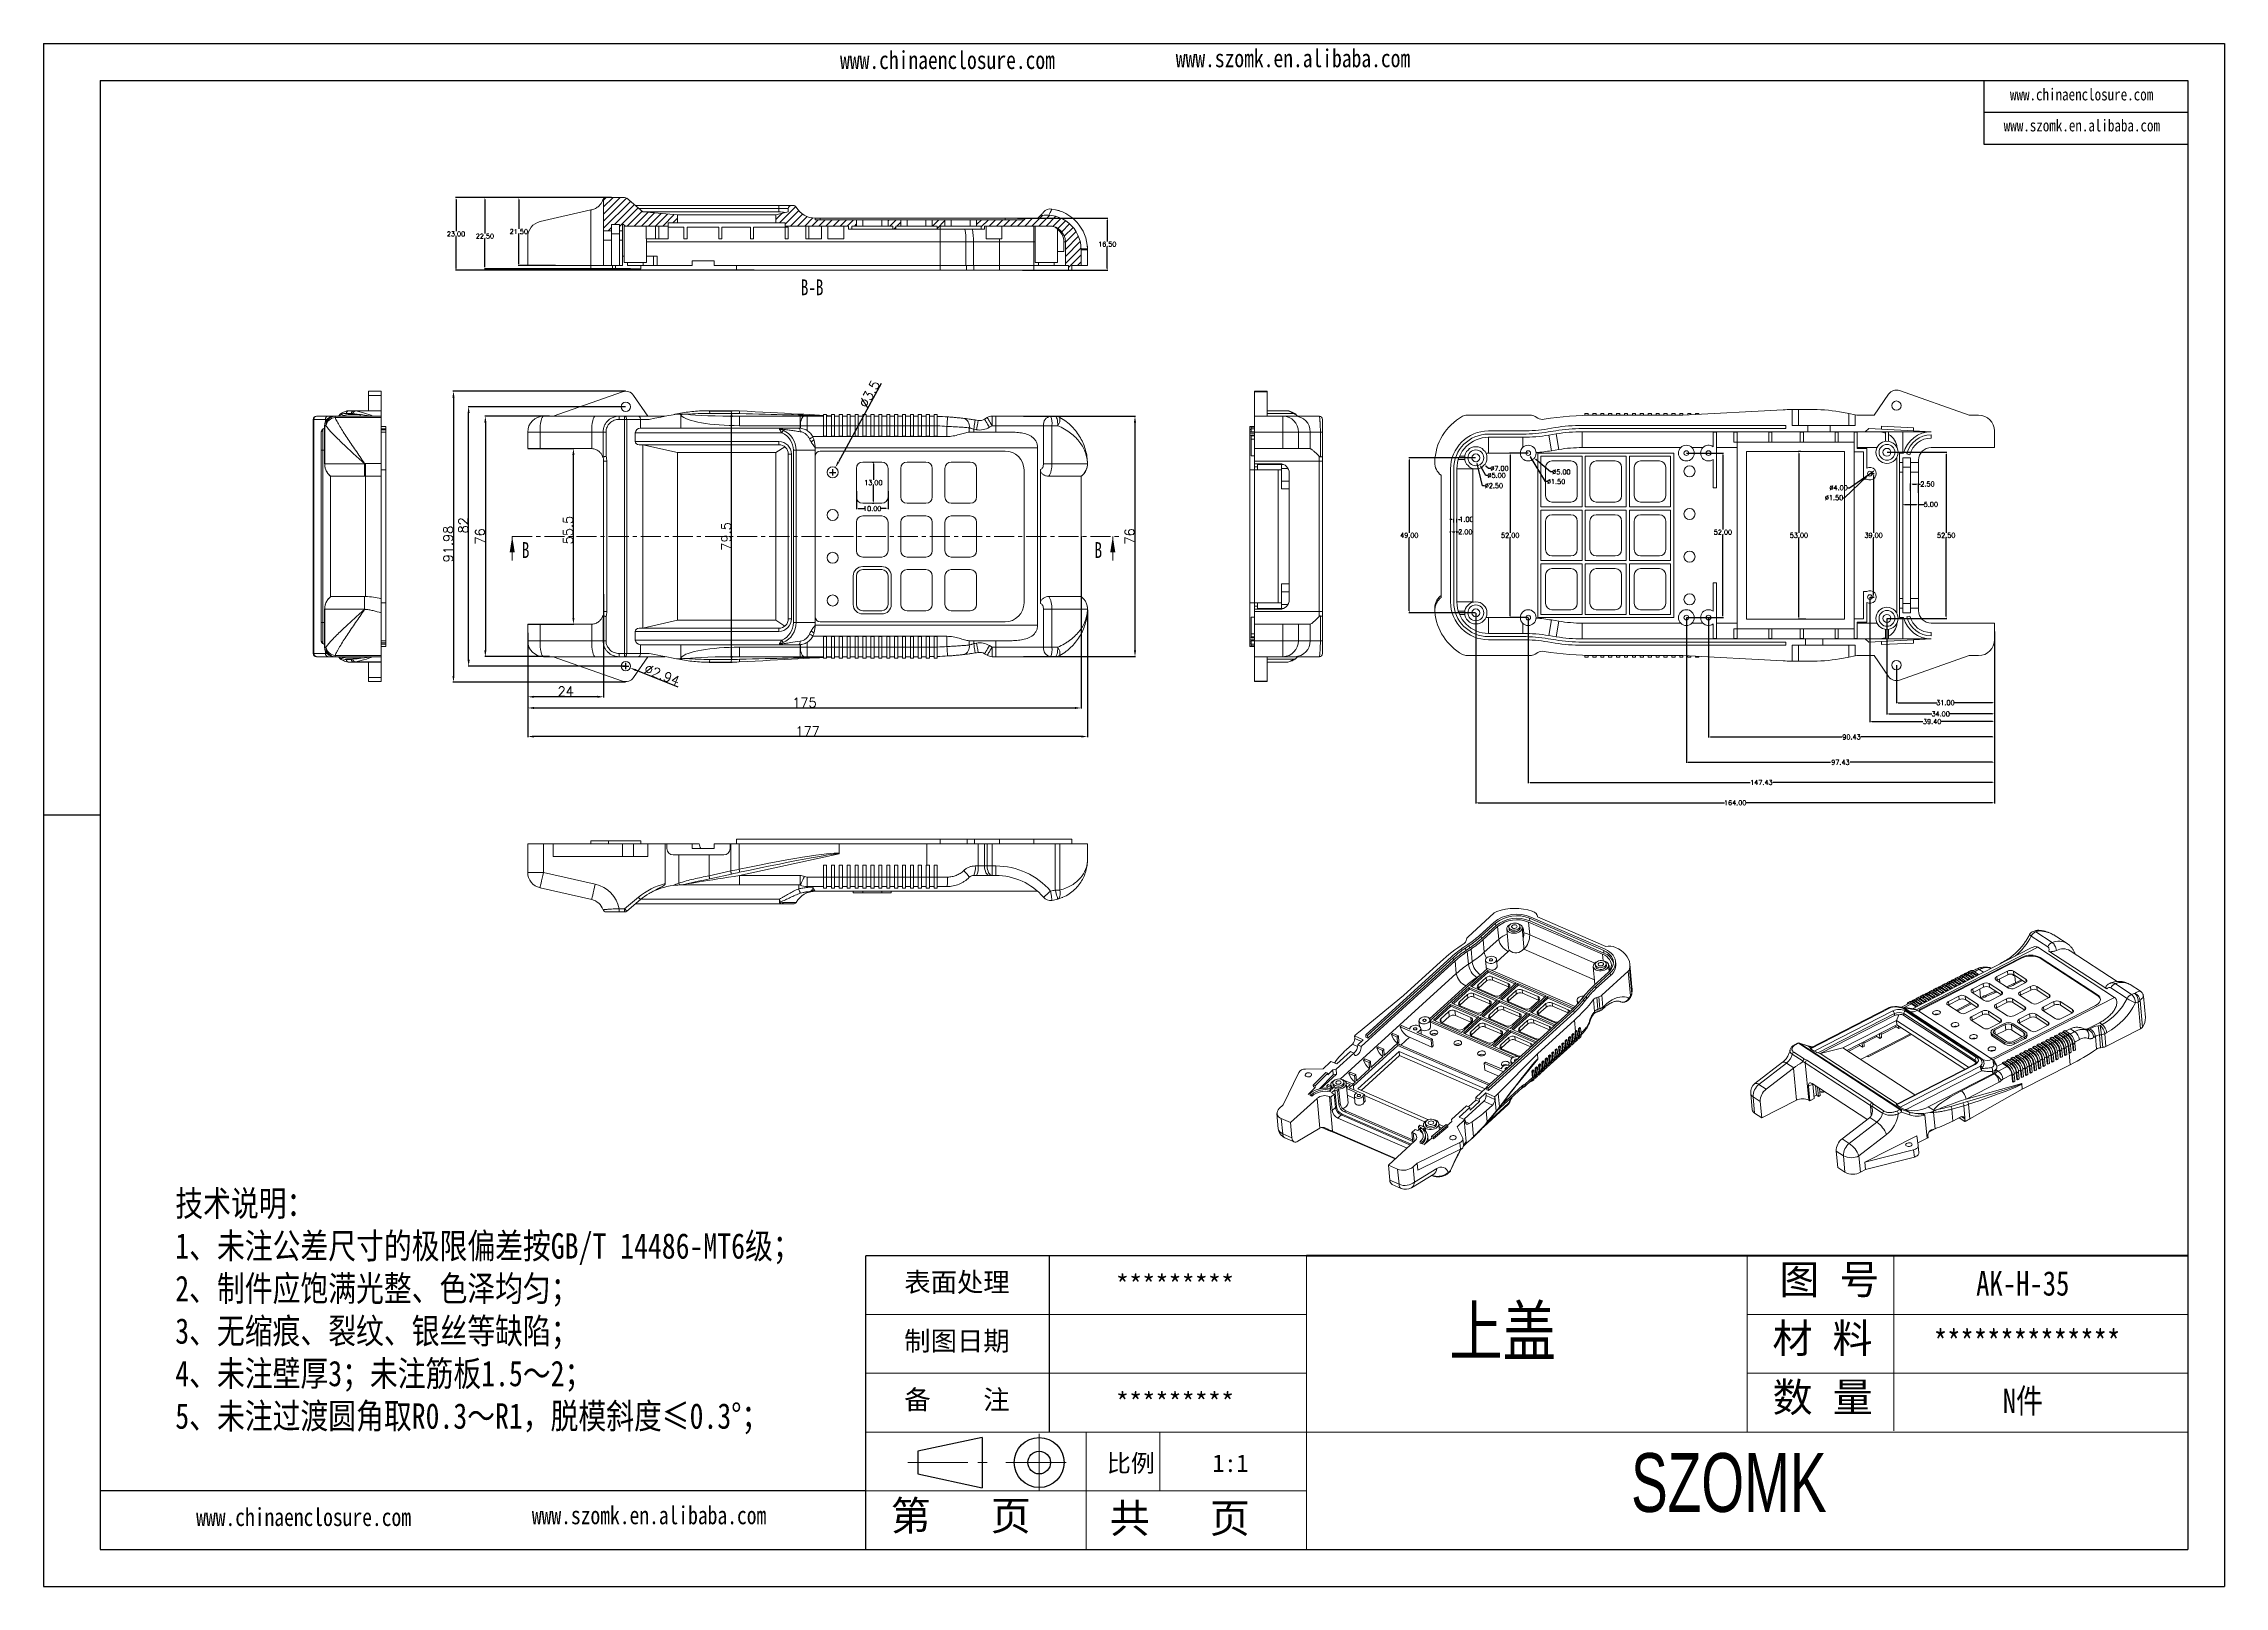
# Model space of a CAD drawing. Header units: inches. Extents: x 1430 to 4816, y 541 to 1061.
# Drawn here: x 1430 to 2120, y 573 to 1061 of the extents above; entities that cross this region are included whole.
import ezdxf

# ---------------------------------------------------------------- set-up
doc = ezdxf.new("R2010")
doc.units = ezdxf.units.IN
doc.linetypes.add('CENTER', pattern=[10.16, 6.35, -1.27, 1.27, -1.27])
doc.linetypes.add('CENTER2', pattern=[28.575, 19.05, -3.175, 3.175, -3.175])
doc.layers.add('10', color=7, linetype='Continuous')
doc.layers.add('文字', color=81, linetype='Continuous')
for name, color, linetype, lineweight in [('粗实线', 7, 'Continuous', 30), ('细实线', 3, 'Continuous', 9), ('细点划线', 2, 'CENTER2', 9)]:
    doc.layers.add(name, color=color, linetype=linetype, lineweight=lineweight)
doc.styles.add('SLDTEXTSTYLE6', font='TXT', dxfattribs={"width": 0.7})
doc.styles.get("Standard").update_dxf_attribs({"font": 'txt', "bigfont": 'gbcbig.shx'})
doc.styles.add('宋体', font='', dxfattribs={"width": 0.8, "height": 3.5})
doc.styles.add('长仿宋', font='', dxfattribs={"width": 0.7, "height": 4})
doc.styles.get('宋体').set_extended_font_data('SimSun')
doc.styles.get('长仿宋').set_extended_font_data('SimSun')
doc.dimstyles.new('2', dxfattribs={"dimtxt": 1.5, "dimasz": 0.6, "dimexe": 0.18, "dimexo": 0.0625, "dimgap": 0.09, "dimtad": 0, "dimtih": 1, "dimtoh": 1, "dimzin": 0, "dimdsep": 46, "dimtxsty": 'Standard', "dimcen": 0, "dimadec": 0, "dimazin": 2, "dimtfac": 1, "dimtofl": 0, "dimtmove": 0, "dimatfit": 3, "dimfxl": 1, "dimtolj": 1, "dimtzin": 0, "dimarcsym": 0})
doc.dimstyles.new('3', dxfattribs={"dimtxt": 3, "dimasz": 2, "dimexe": 0.18, "dimexo": 0.0625, "dimgap": 0.2, "dimtad": 1, "dimzin": 12, "dimdsep": 46, "dimtxsty": 'Standard', "dimcen": 1, "dimadec": 0, "dimazin": 0, "dimtfac": 1, "dimtofl": 0, "dimtmove": 0, "dimatfit": 3, "dimfxl": 1, "dimtolj": 1, "dimtzin": 0, "dimarcsym": 0})
pattern_1 = [(45, (-43.9078, -1e-13), (-1.122532, 1.122532), [])]

msp = doc.modelspace()

# ---------------------------------------------------------------- texts
at = {"color": 7, "linetype": 'Continuous', "char_height": 5, "attachment_point": 1, "style": 'SLDTEXTSTYLE6'}
for insert in [(1581.249, 903.001), (1762.353, 903.001)]:
    msp.add_mtext('B', dxfattribs=dict(at, insert=insert))
at = {"char_height": 6.10877, "width": 3471.92221, "attachment_point": 1}
for s, insert in [('{\\fSimHei|b0|i0|c134|p49;表面处理}', (1702.191, 672.171)), ('{\\fSimHei|b0|i0|c134|p49;*********}', (1769.098, 671.385)), ('{\\fSimHei|b0|i0|c134|p49;制图日期}', (1702.191, 653.595)), ('{\\fSimHei|b0|i0|c134|p49;备    注}', (1702.191, 635.02)), ('{\\fSimHei|b0|i0|c134|p49;*********}', (1769.098, 634.235))]:
    msp.add_mtext(s, dxfattribs=dict(at, insert=insert))
at = {"layer": '10', "color": 0, "insert": (1673.023, 986.042), "char_height": 5, "attachment_point": 2, "style": 'SLDTEXTSTYLE6'}
msp.add_mtext('B-B', dxfattribs=at)
at = {"layer": '文字', "color": 0, "attachment_point": 1, "style": '宋体'}
for s, insert, char_height, width in [('www.chinaenclosure.com', (1681.874, 1058.216), 5.67576, 99.71763), ('www.szomk.en.alibaba.com', (1788.035, 1058.778), 5.67576, 99.71763), ('www.chinaenclosure.com', (2051.831, 1046.394), 3.78384, 66.47842), ('www.szomk.en.alibaba.com', (2049.853, 1036.595), 3.78384, 66.47842), ('{\\H1.111x;技术说明：\\P1、未注公差尺寸的极限偏差按GB/T 14486-MT6级；\\P2、制件应饱满光整、色泽均匀；\\P3、无缩痕、裂纹、银丝等缺陷；\\P4、未注壁厚3；未注筋板1.5～2；\\P5、未注过渡圆角取R0.3～R1，脱模斜度≤0.3%%D；}', (1471.659, 698.027), 7.25594, 264.28574), ('{\\H1.111x;AK-H-35}', (2041.133, 672.59), 6.9657, 80.53136), ('上盖', (1874.482, 661.406), 15.4793, 197.8978), ('{\\H1.111x;**************}', (2027.734, 654.015), 6.9657, 80.53136), ('{\\H1.111x;N件}', (2049.558, 635.44), 6.9657, 80.53136), ('www.chinaenclosure.com', (1478.257, 597.706), 5.67576, 99.71763), ('www.szomk.en.alibaba.com', (1584.418, 598.268), 5.67576, 99.71763)]:
    msp.add_mtext(s, dxfattribs=dict(at, insert=insert, char_height=char_height, width=width))
at = {"layer": '粗实线', "insert": (1932.007, 615.065), "char_height": 18.57521, "width": 208.30259, "attachment_point": 1, "style": '长仿宋'}
msp.add_mtext('{\\fSTXinwei|b0|i0|c134|p2;SZOMK}', dxfattribs=at)
at = {"layer": '细实线', "color": 7, "attachment_point": 1}
for s, insert, char_height, width in [('{\\fSimSun|b0|i0|c134|p54;图 号}', (1978.918, 674.623), 9.2876, 46.43802), ('{\\fSimSun|b0|i0|c134|p54;材 料   }', (1976.716, 656.047), 9.2876, 46.43802), ('{\\fSimSun|b0|i0|c134|p54;数 量}', (1976.761, 637.381), 9.2876, 41.96257), ('{\\fSimSun|b0|i0|c134|p54;比例}', (1766.235, 614.682), 5.57256, 24.46182), ('{\\fSimSun|b0|i0|c134|p54;1:1}', (1799.613, 614.682), 5.57256, 24.46182), ('{\\fSimSun|b0|i0|c134|p54;第   页}', (1697.892, 599.949), 9.2876, 69.65703), ('{\\fSimSun|b0|i0|c134|p54; 共   页}', (1760.87, 599.16), 9.2876, 69.65703)]:
    msp.add_mtext(s, dxfattribs=dict(at, insert=insert, char_height=char_height, width=width))

# ---------------------------------------------------------------- blocks, each defined once
blk = doc.blocks.new('*D196')
at = {"color": 0, "lineweight": -2}
for p, q in [((1583.18, 932.55), (1597.74, 932.55)), ((1597.56, 879.05), (1597.56, 930.55)), ((1583.18, 877.05), (1597.74, 877.05))]:
    blk.add_line(p, q, dxfattribs=at)
at = {"color": 0}
for points in [[(1597.22, 930.55), (1597.89, 930.55), (1597.56, 932.55)], [(1597.22, 879.05), (1597.89, 879.05), (1597.56, 877.05)]]:
    blk.add_solid(points, dxfattribs=at)
at = {"layer": 'Defpoints', "color": 0}
for p in [(1583.12, 932.55), (1597.56, 932.55), (1583.12, 877.05)]:
    blk.add_point(p, dxfattribs=at)
at = {"color": 0, "insert": (1595.86, 906.8), "char_height": 3, "attachment_point": 5, "rotation": 90}
blk.add_mtext('\\A1;55.5', dxfattribs=at)
blk = doc.blocks.new('*D197')
at = {"color": 0, "lineweight": -2}
for p, q in [((1589.95, 942.8), (1569.53, 942.8)), ((1569.71, 940.8), (1569.71, 868.8)), ((1589.95, 866.8), (1569.53, 866.8))]:
    blk.add_line(p, q, dxfattribs=at)
at = {"color": 0}
for points in [[(1569.38, 940.8), (1570.04, 940.8), (1569.71, 942.8)], [(1569.38, 868.8), (1570.04, 868.8), (1569.71, 866.8)]]:
    blk.add_solid(points, dxfattribs=at)
at = {"layer": 'Defpoints', "color": 0}
for p in [(1590.02, 942.8), (1569.71, 866.8), (1590.02, 866.8)]:
    blk.add_point(p, dxfattribs=at)
at = {"color": 0, "insert": (1568.01, 904.8), "char_height": 3, "attachment_point": 5, "rotation": 90}
blk.add_mtext('\\A1;76', dxfattribs=at)
blk = doc.blocks.new('*D198')
at = {"color": 0, "lineweight": -2}
for p, q in [((1614.06, 950.7), (1559.45, 950.7)), ((1559.63, 948.7), (1559.63, 860.72)), ((1614.06, 858.72), (1559.45, 858.72))]:
    blk.add_line(p, q, dxfattribs=at)
at = {"color": 0}
for points in [[(1559.3, 948.7), (1559.96, 948.7), (1559.63, 950.7)], [(1559.3, 860.72), (1559.96, 860.72), (1559.63, 858.72)]]:
    blk.add_solid(points, dxfattribs=at)
at = {"layer": 'Defpoints', "color": 0}
for p in [(1614.12, 950.7), (1559.63, 858.72), (1614.12, 858.72)]:
    blk.add_point(p, dxfattribs=at)
at = {"color": 0, "insert": (1557.93, 902.39), "char_height": 3, "attachment_point": 5, "rotation": 90}
blk.add_mtext('\\A1;91.98', dxfattribs=at)
blk = doc.blocks.new('*D199')
at = {"color": 0, "lineweight": -2}
for p, q in [((1614.06, 945.8), (1564.24, 945.8)), ((1564.42, 865.8), (1564.42, 943.8)), ((1614.06, 863.8), (1564.24, 863.8))]:
    blk.add_line(p, q, dxfattribs=at)
at = {"color": 0}
for points in [[(1564.09, 943.8), (1564.76, 943.8), (1564.42, 945.8)], [(1564.09, 865.8), (1564.76, 865.8), (1564.42, 863.8)]]:
    blk.add_solid(points, dxfattribs=at)
at = {"layer": 'Defpoints', "color": 0}
for p in [(1564.42, 945.8), (1614.12, 945.8), (1614.12, 863.8)]:
    blk.add_point(p, dxfattribs=at)
at = {"color": 0, "insert": (1562.72, 908.3), "char_height": 3, "attachment_point": 5, "rotation": 90}
blk.add_mtext('\\A1;82', dxfattribs=at)
blk = doc.blocks.new('*D200')
at = {"color": 0, "lineweight": -2}
for p, q in [((1640.5, 944.55), (1647.73, 944.55)), ((1647.55, 867.05), (1647.55, 942.55)), ((1640.5, 865.05), (1647.73, 865.05))]:
    blk.add_line(p, q, dxfattribs=at)
at = {"color": 0}
for points in [[(1647.21, 942.55), (1647.88, 942.55), (1647.55, 944.55)], [(1647.21, 867.05), (1647.88, 867.05), (1647.55, 865.05)]]:
    blk.add_solid(points, dxfattribs=at)
at = {"layer": 'Defpoints', "color": 0}
for p in [(1640.43, 944.55), (1647.55, 944.55), (1640.43, 865.05)]:
    blk.add_point(p, dxfattribs=at)
at = {"color": 0, "insert": (1645.85, 904.8), "char_height": 3, "attachment_point": 5, "rotation": 90}
blk.add_mtext('\\A1;79.5', dxfattribs=at)
blk = doc.blocks.new('*D201')
at = {"color": 0, "lineweight": -2}
for p, q in [((1739.86, 942.8), (1775.32, 942.8)), ((1775.14, 940.8), (1775.14, 868.8)), ((1739.86, 866.8), (1775.32, 866.8))]:
    blk.add_line(p, q, dxfattribs=at)
at = {"color": 0}
for points in [[(1774.8, 940.8), (1775.47, 940.8), (1775.14, 942.8)], [(1774.8, 868.8), (1775.47, 868.8), (1775.14, 866.8)]]:
    blk.add_solid(points, dxfattribs=at)
at = {"layer": 'Defpoints', "color": 0}
for p in [(1739.8, 942.8), (1739.8, 866.8), (1775.14, 866.8)]:
    blk.add_point(p, dxfattribs=at)
at = {"color": 0, "insert": (1773.44, 904.8), "char_height": 3, "attachment_point": 5, "rotation": 90}
blk.add_mtext('\\A1;76', dxfattribs=at)
blk = doc.blocks.new('*D202')
at = {"color": 0, "lineweight": -2}
for p, q in [((1758.12, 904.74), (1758.12, 850.4)), ((1583.12, 873.03), (1583.12, 850.4)), ((1585.12, 850.58), (1756.12, 850.58))]:
    blk.add_line(p, q, dxfattribs=at)
at = {"color": 0}
for points in [[(1585.12, 850.91), (1585.12, 850.25), (1583.12, 850.58)], [(1756.12, 850.91), (1756.12, 850.25), (1758.12, 850.58)]]:
    blk.add_solid(points, dxfattribs=at)
at = {"layer": 'Defpoints', "color": 0}
for p in [(1758.12, 904.8), (1583.12, 873.1), (1758.12, 850.58)]:
    blk.add_point(p, dxfattribs=at)
at = {"color": 0, "insert": (1670.62, 852.28), "char_height": 3, "attachment_point": 5}
blk.add_mtext('\\A1;175', dxfattribs=at)
blk = doc.blocks.new('*D203')
at = {"color": 0, "lineweight": -2}
for p, q in [((1760.12, 881.63), (1760.12, 841.38)), ((1583.12, 874.36), (1583.12, 841.38)), ((1758.12, 841.56), (1585.12, 841.56))]:
    blk.add_line(p, q, dxfattribs=at)
at = {"color": 0}
for points in [[(1585.12, 841.89), (1585.12, 841.22), (1583.12, 841.56)], [(1758.12, 841.89), (1758.12, 841.22), (1760.12, 841.56)]]:
    blk.add_solid(points, dxfattribs=at)
at = {"layer": 'Defpoints', "color": 0}
for p in [(1760.12, 881.69), (1583.12, 874.42), (1583.12, 841.56)]:
    blk.add_point(p, dxfattribs=at)
at = {"color": 0, "insert": (1671.62, 843.26), "char_height": 3, "attachment_point": 5}
blk.add_mtext('\\A1;177', dxfattribs=at)
blk = doc.blocks.new('*D204')
at = {"color": 0, "lineweight": -2}
for p, q in [((1607.12, 886.58), (1607.12, 853.94)), ((1583.12, 874.36), (1583.12, 853.94)), ((1605.12, 854.12), (1585.12, 854.12))]:
    blk.add_line(p, q, dxfattribs=at)
at = {"color": 0}
for points in [[(1585.12, 854.45), (1585.12, 853.79), (1583.12, 854.12)], [(1605.12, 854.45), (1605.12, 853.79), (1607.12, 854.12)]]:
    blk.add_solid(points, dxfattribs=at)
at = {"layer": 'Defpoints', "color": 0}
for p in [(1607.12, 886.64), (1583.12, 874.42), (1583.12, 854.12)]:
    blk.add_point(p, dxfattribs=at)
at = {"color": 0, "insert": (1595.12, 855.82), "char_height": 3, "attachment_point": 5}
blk.add_mtext('\\A1;24', dxfattribs=at)
blk = doc.blocks.new('*D205')
at = {"color": 0, "lineweight": -2}
for p, q in [((1613.12, 863.8), (1615.12, 863.8)), ((1614.12, 862.8), (1614.12, 864.8)), ((1630.71, 857.16), (1617.34, 862.51))]:
    blk.add_line(p, q, dxfattribs=at)
at = {"color": 0}
blk.add_solid([(1617.47, 862.82), (1617.22, 862.2), (1615.48, 863.25)], dxfattribs=at)
at = {"layer": 'Defpoints', "color": 0}
for p in [(1612.75, 864.35), (1615.48, 863.25)]:
    blk.add_point(p, dxfattribs=at)
at = {"color": 0, "insert": (1625.59, 861.04), "char_height": 3, "attachment_point": 5, "rotation": 338.18234}
blk.add_mtext('\\A1;∅2.94', dxfattribs=at)
blk = doc.blocks.new('*D206')
at = {"color": 0, "lineweight": -2}
for p, q in [((1694.89, 953.15), (1681.34, 928.34)), ((1678.55, 925.05), (1680.55, 925.05)), ((1679.55, 924.05), (1679.55, 926.05))]:
    blk.add_line(p, q, dxfattribs=at)
at = {"color": 0}
blk.add_solid([(1681.05, 928.5), (1681.64, 928.18), (1680.39, 926.59)], dxfattribs=at)
at = {"layer": 'Defpoints', "color": 0}
for p in [(1680.39, 926.59), (1678.71, 923.51)]:
    blk.add_point(p, dxfattribs=at)
at = {"color": 0, "insert": (1691.15, 949.84), "char_height": 3, "attachment_point": 5, "rotation": 61.36526}
blk.add_mtext('\\A1;∅3.5', dxfattribs=at)
blk = doc.blocks.new('*D207')
at = {"color": 0, "lineweight": -2}
for p, q in [((1692.11, 928.3), (1692.58, 928.3)), ((1692.4, 927.7), (1692.4, 922.64)), ((1692.4, 915.9), (1692.4, 920.96)), ((1692.11, 915.3), (1692.58, 915.3))]:
    blk.add_line(p, q, dxfattribs=at)
at = {"color": 0}
for points in [[(1692.3, 927.7), (1692.5, 927.7), (1692.4, 928.3)], [(1692.3, 915.9), (1692.5, 915.9), (1692.4, 915.3)]]:
    blk.add_solid(points, dxfattribs=at)
at = {"layer": 'Defpoints', "color": 0}
for p in [(1692.05, 928.3), (1692.4, 928.3), (1692.05, 915.3)]:
    blk.add_point(p, dxfattribs=at)
at = {"color": 0, "insert": (1692.4, 921.8), "char_height": 1.5, "attachment_point": 5}
blk.add_mtext('\\A1;13.00', dxfattribs=at)
blk = doc.blocks.new('*D208')
at = {"color": 0, "lineweight": -2}
for p, q in [((1687.05, 919.1), (1687.05, 913.43)), ((1697.05, 919.1), (1697.05, 913.43)), ((1687.65, 913.61), (1689.58, 913.61)), ((1696.45, 913.61), (1694.51, 913.61))]:
    blk.add_line(p, q, dxfattribs=at)
at = {"color": 0}
for points in [[(1687.65, 913.71), (1687.65, 913.51), (1687.05, 913.61)], [(1696.45, 913.71), (1696.45, 913.51), (1697.05, 913.61)]]:
    blk.add_solid(points, dxfattribs=at)
at = {"layer": 'Defpoints', "color": 0}
for p in [(1687.05, 919.17), (1697.05, 919.17), (1687.05, 913.61)]:
    blk.add_point(p, dxfattribs=at)
at = {"color": 0, "insert": (1692.05, 913.61), "char_height": 1.5, "attachment_point": 5}
blk.add_mtext('\\A1;10.00', dxfattribs=at)
blk = doc.blocks.new('*D209')
at = {"color": 0, "lineweight": -2}
for p, q in [((1882.86, 929.64), (1861.7, 929.64)), ((1861.88, 929.04), (1861.88, 905.98)), ((1861.88, 881.24), (1861.88, 904.3)), ((1882.86, 880.64), (1861.7, 880.64))]:
    blk.add_line(p, q, dxfattribs=at)
at = {"color": 0}
for points in [[(1861.78, 929.04), (1861.98, 929.04), (1861.88, 929.64)], [(1861.78, 881.24), (1861.98, 881.24), (1861.88, 880.64)]]:
    blk.add_solid(points, dxfattribs=at)
at = {"layer": 'Defpoints', "color": 0}
for p in [(1882.92, 929.64), (1861.88, 880.64), (1882.92, 880.64)]:
    blk.add_point(p, dxfattribs=at)
at = {"color": 0, "insert": (1861.88, 905.14), "char_height": 1.5, "attachment_point": 5}
blk.add_mtext('\\A1;49.00', dxfattribs=at)
blk = doc.blocks.new('*D210')
at = {"color": 0, "lineweight": -2}
for p, q in [((1899.43, 931.14), (1893.6, 931.14)), ((1893.78, 930.54), (1893.78, 905.98)), ((1893.78, 879.74), (1893.78, 904.3)), ((1899.43, 879.14), (1893.6, 879.14))]:
    blk.add_line(p, q, dxfattribs=at)
at = {"color": 0}
for points in [[(1893.68, 930.54), (1893.88, 930.54), (1893.78, 931.14)], [(1893.68, 879.74), (1893.88, 879.74), (1893.78, 879.14)]]:
    blk.add_solid(points, dxfattribs=at)
at = {"layer": 'Defpoints', "color": 0}
for p in [(1899.5, 931.14), (1893.78, 879.14), (1899.5, 879.14)]:
    blk.add_point(p, dxfattribs=at)
at = {"color": 0, "insert": (1893.78, 905.14), "char_height": 1.5, "attachment_point": 5}
blk.add_mtext('\\A1;52.00', dxfattribs=at)
blk = doc.blocks.new('*D211')
at = {"color": 0, "lineweight": -2}
for p, q in [((1949.56, 931.14), (1961.24, 931.14)), ((1961.06, 930.54), (1961.06, 906.98)), ((1961.06, 879.74), (1961.06, 905.3)), ((1949.56, 879.14), (1961.24, 879.14))]:
    blk.add_line(p, q, dxfattribs=at)
at = {"color": 0}
for points in [[(1960.96, 930.54), (1961.16, 930.54), (1961.06, 931.14)], [(1960.96, 879.74), (1961.16, 879.74), (1961.06, 879.14)]]:
    blk.add_solid(points, dxfattribs=at)
at = {"layer": 'Defpoints', "color": 0}
for p in [(1949.5, 931.14), (1949.5, 879.14), (1961.06, 879.14)]:
    blk.add_point(p, dxfattribs=at)
at = {"color": 0, "insert": (1961.06, 906.14), "char_height": 1.5, "attachment_point": 5}
blk.add_mtext('\\A1;52.00', dxfattribs=at)
blk = doc.blocks.new('*D212')
at = {"color": 0, "lineweight": -2}
for p, q in [((1985.68, 931.64), (1984.91, 931.64)), ((1985.09, 931.04), (1985.09, 905.98)), ((1985.09, 879.24), (1985.09, 904.3)), ((1987.25, 878.64), (1984.91, 878.64))]:
    blk.add_line(p, q, dxfattribs=at)
at = {"color": 0}
for points in [[(1984.99, 931.04), (1985.19, 931.04), (1985.09, 931.64)], [(1984.99, 879.24), (1985.19, 879.24), (1985.09, 878.64)]]:
    blk.add_solid(points, dxfattribs=at)
at = {"layer": 'Defpoints', "color": 0}
for p in [(1985.09, 931.64), (1985.74, 931.64), (1987.32, 878.64)]:
    blk.add_point(p, dxfattribs=at)
at = {"color": 0, "insert": (1985.09, 905.14), "char_height": 1.5, "attachment_point": 5}
blk.add_mtext('\\A1;53.00', dxfattribs=at)
blk = doc.blocks.new('*D213')
at = {"color": 0, "lineweight": -2}
for p, q in [((2007.59, 924.64), (2008.88, 924.64)), ((2008.7, 924.04), (2008.7, 905.98)), ((2008.7, 886.24), (2008.7, 904.3)), ((2007.59, 885.64), (2008.88, 885.64))]:
    blk.add_line(p, q, dxfattribs=at)
at = {"color": 0}
for points in [[(2008.6, 924.04), (2008.8, 924.04), (2008.7, 924.64)], [(2008.6, 886.24), (2008.8, 886.24), (2008.7, 885.64)]]:
    blk.add_solid(points, dxfattribs=at)
at = {"layer": 'Defpoints', "color": 0}
for p in [(2007.52, 924.64), (2007.52, 885.64), (2008.7, 885.64)]:
    blk.add_point(p, dxfattribs=at)
at = {"color": 0, "insert": (2008.7, 905.14), "char_height": 1.5, "attachment_point": 5}
blk.add_mtext('\\A1;39.00', dxfattribs=at)
blk = doc.blocks.new('*D214')
at = {"color": 0, "lineweight": -2}
for p, q in [((2012.99, 931.39), (2031.84, 931.39)), ((2031.66, 930.79), (2031.66, 905.98)), ((2031.66, 879.49), (2031.66, 904.3)), ((2012.99, 878.89), (2031.84, 878.89))]:
    blk.add_line(p, q, dxfattribs=at)
at = {"color": 0}
for points in [[(2031.56, 930.79), (2031.76, 930.79), (2031.66, 931.39)], [(2031.56, 879.49), (2031.76, 879.49), (2031.66, 878.89)]]:
    blk.add_solid(points, dxfattribs=at)
at = {"layer": 'Defpoints', "color": 0}
for p in [(2012.92, 931.39), (2012.92, 878.89), (2031.66, 878.89)]:
    blk.add_point(p, dxfattribs=at)
at = {"color": 0, "insert": (2031.66, 905.14), "char_height": 1.5, "attachment_point": 5}
blk.add_mtext('\\A1;52.50', dxfattribs=at)
blk = doc.blocks.new('*D215')
at = {"color": 0, "lineweight": -2}
for p, q in [((2046.92, 874.71), (2046.92, 852.07)), ((2015.92, 864.08), (2015.92, 852.07)), ((2016.52, 852.25), (2028.83, 852.25)), ((2046.32, 852.25), (2034.01, 852.25))]:
    blk.add_line(p, q, dxfattribs=at)
at = {"color": 0}
for points in [[(2016.52, 852.35), (2016.52, 852.15), (2015.92, 852.25)], [(2046.32, 852.35), (2046.32, 852.15), (2046.92, 852.25)]]:
    blk.add_solid(points, dxfattribs=at)
at = {"layer": 'Defpoints', "color": 0}
for p in [(2046.92, 874.77), (2015.92, 864.14), (2015.92, 852.25)]:
    blk.add_point(p, dxfattribs=at)
at = {"color": 0, "insert": (2031.42, 852.25), "char_height": 1.5, "attachment_point": 5}
blk.add_mtext('\\A1;31.00', dxfattribs=at)
blk = doc.blocks.new('*D191')
at = {"color": 0, "lineweight": -2}
for p, q in [((2012.92, 878.83), (2012.92, 848.52)), ((2046.92, 874.64), (2046.92, 848.52)), ((2013.52, 848.7), (2027.08, 848.7)), ((2046.32, 848.7), (2032.76, 848.7))]:
    blk.add_line(p, q, dxfattribs=at)
at = {"color": 0}
for points in [[(2013.52, 848.8), (2013.52, 848.6), (2012.92, 848.7)], [(2046.32, 848.8), (2046.32, 848.6), (2046.92, 848.7)]]:
    blk.add_solid(points, dxfattribs=at)
at = {"layer": 'Defpoints', "color": 0}
for p in [(2012.92, 878.89), (2046.92, 874.71), (2012.92, 848.7)]:
    blk.add_point(p, dxfattribs=at)
at = {"color": 0, "insert": (2029.92, 848.7), "char_height": 1.5, "attachment_point": 5}
blk.add_mtext('\\A1;34.00', dxfattribs=at)
blk = doc.blocks.new('*D192')
at = {"color": 0, "lineweight": -2}
for p, q in [((2007.52, 885.58), (2007.52, 846.09)), ((2046.92, 874.71), (2046.92, 846.09)), ((2008.12, 846.27), (2024.26, 846.27)), ((2046.32, 846.27), (2030.19, 846.27))]:
    blk.add_line(p, q, dxfattribs=at)
at = {"color": 0}
for points in [[(2008.12, 846.37), (2008.12, 846.17), (2007.52, 846.27)], [(2046.32, 846.37), (2046.32, 846.17), (2046.92, 846.27)]]:
    blk.add_solid(points, dxfattribs=at)
at = {"layer": 'Defpoints', "color": 0}
for p in [(2007.52, 885.64), (2046.92, 874.77), (2007.52, 846.27)]:
    blk.add_point(p, dxfattribs=at)
at = {"color": 0, "insert": (2027.22, 846.27), "char_height": 1.5, "attachment_point": 5}
blk.add_mtext('\\A1;39.40', dxfattribs=at)
blk = doc.blocks.new('*D216')
at = {"color": 0, "lineweight": -2}
for p, q in [((1956.5, 879.08), (1956.5, 841.23)), ((2046.92, 874.58), (2046.92, 841.23)), ((1957.1, 841.41), (1998.74, 841.41)), ((2046.32, 841.41), (2004.67, 841.41))]:
    blk.add_line(p, q, dxfattribs=at)
at = {"color": 0}
for points in [[(1957.1, 841.51), (1957.1, 841.31), (1956.5, 841.41)], [(2046.32, 841.51), (2046.32, 841.31), (2046.92, 841.41)]]:
    blk.add_solid(points, dxfattribs=at)
at = {"layer": 'Defpoints', "color": 0}
for p in [(1956.5, 879.14), (2046.92, 874.64), (1956.5, 841.41)]:
    blk.add_point(p, dxfattribs=at)
at = {"color": 0, "insert": (2001.71, 841.41), "char_height": 1.5, "attachment_point": 5}
blk.add_mtext('\\A1;90.43', dxfattribs=at)
blk = doc.blocks.new('*D193')
at = {"color": 0, "lineweight": -2}
for p, q in [((1949.5, 879.08), (1949.5, 833.23)), ((2046.92, 874.52), (2046.92, 833.23)), ((1950.1, 833.41), (1995.12, 833.41)), ((2046.32, 833.41), (2001.3, 833.41))]:
    blk.add_line(p, q, dxfattribs=at)
at = {"color": 0}
for points in [[(1950.1, 833.51), (1950.1, 833.31), (1949.5, 833.41)], [(2046.32, 833.51), (2046.32, 833.31), (2046.92, 833.41)]]:
    blk.add_solid(points, dxfattribs=at)
at = {"layer": 'Defpoints', "color": 0}
for p in [(1949.5, 879.14), (2046.92, 874.58), (2046.92, 833.41)]:
    blk.add_point(p, dxfattribs=at)
at = {"color": 0, "insert": (1998.21, 833.41), "char_height": 1.5, "attachment_point": 5}
blk.add_mtext('\\A1;97.43', dxfattribs=at)
blk = doc.blocks.new('*D194')
at = {"color": 0, "lineweight": -2}
for p, q in [((1899.5, 879.08), (1899.5, 826.85)), ((2046.92, 874.46), (2046.92, 826.85)), ((1900.1, 827.03), (1969.62, 827.03)), ((2046.32, 827.03), (1976.8, 827.03))]:
    blk.add_line(p, q, dxfattribs=at)
at = {"color": 0}
for points in [[(1900.1, 827.13), (1900.1, 826.93), (1899.5, 827.03)], [(2046.32, 827.13), (2046.32, 826.93), (2046.92, 827.03)]]:
    blk.add_solid(points, dxfattribs=at)
at = {"layer": 'Defpoints', "color": 0}
for p in [(1899.5, 879.14), (2046.92, 874.52), (2046.92, 827.03)]:
    blk.add_point(p, dxfattribs=at)
at = {"color": 0, "insert": (1973.21, 827.03), "char_height": 1.5, "attachment_point": 5}
blk.add_mtext('\\A1;147.43', dxfattribs=at)
blk = doc.blocks.new('*D195')
at = {"color": 0, "lineweight": -2}
for p, q in [((1882.92, 880.58), (1882.92, 820.44)), ((2046.92, 874.39), (2046.92, 820.44)), ((1883.52, 820.62), (1961.58, 820.62)), ((2046.32, 820.62), (1968.26, 820.62))]:
    blk.add_line(p, q, dxfattribs=at)
at = {"color": 0}
for points in [[(1883.52, 820.72), (1883.52, 820.52), (1882.92, 820.62)], [(2046.32, 820.72), (2046.32, 820.52), (2046.92, 820.62)]]:
    blk.add_solid(points, dxfattribs=at)
at = {"layer": 'Defpoints', "color": 0}
for p in [(1882.92, 880.64), (2046.92, 874.46), (1882.92, 820.62)]:
    blk.add_point(p, dxfattribs=at)
at = {"color": 0, "insert": (1964.92, 820.62), "char_height": 1.5, "attachment_point": 5}
blk.add_mtext('\\A1;164.00', dxfattribs=at)
blk = doc.blocks.new('*D217')
at = {"color": 0, "lineweight": -2}
for p, q in [((1886.95, 926.31), (1886.08, 927.03)), ((1887.55, 926.31), (1886.95, 926.31))]:
    blk.add_line(p, q, dxfattribs=at)
at = {"color": 0}
blk.add_solid([(1886.14, 927.1), (1886.02, 926.95), (1885.62, 927.41)], dxfattribs=at)
at = {"layer": 'Defpoints', "color": 0}
for p in [(1880.23, 931.88), (1885.62, 927.41)]:
    blk.add_point(p, dxfattribs=at)
at = {"color": 0, "insert": (1890.39, 926.31), "char_height": 1.5, "attachment_point": 5}
blk.add_mtext('\\A1;∅7.00', dxfattribs=at)
blk = doc.blocks.new('*D218')
at = {"color": 0, "lineweight": -2}
for p, q in [((1886.06, 924.09), (1884.45, 926.95)), ((1886.66, 924.09), (1886.06, 924.09))]:
    blk.add_line(p, q, dxfattribs=at)
at = {"color": 0}
blk.add_solid([(1884.54, 927), (1884.36, 926.9), (1884.15, 927.47)], dxfattribs=at)
at = {"layer": 'Defpoints', "color": 0}
for p in [(1881.69, 931.82), (1884.15, 927.47)]:
    blk.add_point(p, dxfattribs=at)
at = {"color": 0, "insert": (1889.5, 924.09), "char_height": 1.5, "attachment_point": 5}
blk.add_mtext('\\A1;∅5.00', dxfattribs=at)
blk = doc.blocks.new('*D219')
at = {"color": 0, "lineweight": -2}
for p, q in [((1885.06, 920.84), (1883.36, 927.85)), ((1885.66, 920.84), (1885.06, 920.84))]:
    blk.add_line(p, q, dxfattribs=at)
at = {"color": 0}
blk.add_solid([(1883.46, 927.87), (1883.26, 927.82), (1883.22, 928.43)], dxfattribs=at)
at = {"layer": 'Defpoints', "color": 0}
for p in [(1882.63, 930.86), (1883.22, 928.43)]:
    blk.add_point(p, dxfattribs=at)
at = {"color": 0, "insert": (1888.62, 920.84), "char_height": 1.5, "attachment_point": 5}
blk.add_mtext('\\A1;∅2.50', dxfattribs=at)
blk = doc.blocks.new('*D220')
at = {"color": 0, "lineweight": -2}
for p, q in [((1906.54, 925.2), (1901.87, 929.15)), ((1907.14, 925.2), (1906.54, 925.2))]:
    blk.add_line(p, q, dxfattribs=at)
at = {"color": 0}
blk.add_solid([(1901.93, 929.22), (1901.8, 929.07), (1901.41, 929.53)], dxfattribs=at)
at = {"layer": 'Defpoints', "color": 0}
for p in [(1897.58, 932.76), (1901.41, 929.53)]:
    blk.add_point(p, dxfattribs=at)
at = {"color": 0, "insert": (1909.98, 925.2), "char_height": 1.5, "attachment_point": 5}
blk.add_mtext('\\A1;∅5.00', dxfattribs=at)
blk = doc.blocks.new('*D221')
at = {"color": 0, "lineweight": -2}
for p, q in [((1905, 922.14), (1900.2, 929.99)), ((1905.6, 922.14), (1905, 922.14))]:
    blk.add_line(p, q, dxfattribs=at)
at = {"color": 0}
blk.add_solid([(1900.28, 930.04), (1900.11, 929.94), (1899.89, 930.5)], dxfattribs=at)
at = {"layer": 'Defpoints', "color": 0}
for p in [(1899.1, 931.78), (1899.89, 930.5)]:
    blk.add_point(p, dxfattribs=at)
at = {"color": 0, "insert": (1908.31, 922.14), "char_height": 1.5, "attachment_point": 5}
blk.add_mtext('\\A1;∅1.50', dxfattribs=at)
blk = doc.blocks.new('*D222')
at = {"color": 0, "lineweight": -2}
for p, q in [((2001.09, 920.19), (2008.67, 925.44)), ((2000.49, 920.19), (2001.09, 920.19))]:
    blk.add_line(p, q, dxfattribs=at)
at = {"color": 0}
blk.add_solid([(2008.62, 925.52), (2008.73, 925.36), (2009.17, 925.78)], dxfattribs=at)
at = {"layer": 'Defpoints', "color": 0}
for p in [(2009.17, 925.78), (2005.88, 923.51)]:
    blk.add_point(p, dxfattribs=at)
at = {"color": 0, "insert": (1997.65, 920.19), "char_height": 1.5, "attachment_point": 5}
blk.add_mtext('\\A1;∅4.00', dxfattribs=at)
blk = doc.blocks.new('*D223')
at = {"color": 0, "lineweight": -2}
for p, q in [((1999.52, 917.05), (2006.54, 923.71)), ((1998.92, 917.05), (1999.52, 917.05))]:
    blk.add_line(p, q, dxfattribs=at)
at = {"color": 0}
blk.add_solid([(2006.48, 923.79), (2006.61, 923.64), (2006.98, 924.13)], dxfattribs=at)
at = {"layer": 'Defpoints', "color": 0}
for p in [(2006.98, 924.13), (2008.07, 925.16)]:
    blk.add_point(p, dxfattribs=at)
at = {"color": 0, "insert": (1996.21, 917.05), "char_height": 1.5, "attachment_point": 5}
blk.add_mtext('\\A1;∅1.50', dxfattribs=at)
blk = doc.blocks.new('*D224')
at = {"color": 0, "lineweight": -2}
for p, q in [((2020.42, 919.24), (2020.42, 921.55)), ((2021.02, 921.37), (2022.32, 921.37)), ((2022.92, 918.55), (2022.92, 921.55)), ((2022.92, 921.37), (2023.52, 921.37))]:
    blk.add_line(p, q, dxfattribs=at)
at = {"color": 0}
for points in [[(2021.02, 921.47), (2021.02, 921.27), (2020.42, 921.37)], [(2022.32, 921.47), (2022.32, 921.27), (2022.92, 921.37)]]:
    blk.add_solid(points, dxfattribs=at)
at = {"layer": 'Defpoints', "color": 0}
for p in [(2020.42, 919.17), (2022.92, 921.37), (2022.92, 918.49)]:
    blk.add_point(p, dxfattribs=at)
at = {"color": 0, "insert": (2025.74, 921.37), "char_height": 1.5, "attachment_point": 5}
blk.add_mtext('\\A1;2.50', dxfattribs=at)
blk = doc.blocks.new('*D225')
at = {"color": 0, "lineweight": -2}
for p, q in [((2017.92, 914.97), (2017.92, 914.74)), ((2018.52, 914.92), (2022.32, 914.92)), ((2022.92, 914.97), (2022.92, 914.74)), ((2022.92, 914.92), (2024.72, 914.92))]:
    blk.add_line(p, q, dxfattribs=at)
at = {"color": 0}
for points in [[(2018.52, 915.02), (2018.52, 914.82), (2017.92, 914.92)], [(2022.32, 915.02), (2022.32, 914.82), (2022.92, 914.92)]]:
    blk.add_solid(points, dxfattribs=at)
at = {"layer": 'Defpoints', "color": 0}
for p in [(2017.92, 915.03), (2022.92, 915.03), (2022.92, 914.92)]:
    blk.add_point(p, dxfattribs=at)
at = {"color": 0, "insert": (2026.81, 914.92), "char_height": 1.5, "attachment_point": 5}
blk.add_mtext('\\A1;5.00', dxfattribs=at)
blk = doc.blocks.new('*D226')
at = {"color": 0, "lineweight": -2}
for p, q in [((1875.92, 909.16), (1875.92, 910.38)), ((1876.92, 909.16), (1876.92, 910.38)), ((1875.32, 910.2), (1874.72, 910.2)), ((1877.52, 910.2), (1878.12, 910.2))]:
    blk.add_line(p, q, dxfattribs=at)
at = {"color": 0}
for points in [[(1875.32, 910.3), (1875.32, 910.1), (1875.92, 910.2)], [(1877.52, 910.3), (1877.52, 910.1), (1876.92, 910.2)]]:
    blk.add_solid(points, dxfattribs=at)
at = {"layer": 'Defpoints', "color": 0}
for p in [(1875.92, 909.1), (1876.92, 910.2), (1876.92, 909.1)]:
    blk.add_point(p, dxfattribs=at)
at = {"color": 0, "insert": (1879.96, 910.2), "char_height": 1.5, "attachment_point": 5}
blk.add_mtext('\\A1;1.00', dxfattribs=at)
blk = doc.blocks.new('*D227')
at = {"color": 0, "lineweight": -2}
for p, q in [((1874.92, 905.98), (1874.92, 906.42)), ((1875.52, 906.24), (1876.32, 906.24)), ((1876.92, 905.98), (1876.92, 906.42)), ((1876.92, 906.24), (1877.52, 906.24))]:
    blk.add_line(p, q, dxfattribs=at)
at = {"color": 0}
for points in [[(1875.52, 906.34), (1875.52, 906.14), (1874.92, 906.24)], [(1876.32, 906.34), (1876.32, 906.14), (1876.92, 906.24)]]:
    blk.add_solid(points, dxfattribs=at)
at = {"layer": 'Defpoints', "color": 0}
for p in [(1874.92, 905.92), (1876.92, 906.24), (1876.92, 905.92)]:
    blk.add_point(p, dxfattribs=at)
at = {"color": 0, "insert": (1879.61, 906.24), "char_height": 1.5, "attachment_point": 5}
blk.add_mtext('\\A1;2.00', dxfattribs=at)
blk = doc.blocks.new('*D228')
at = {"color": 0, "lineweight": -2}
for p, q in [((1608.06, 1011.91), (1560.25, 1011.91)), ((1560.43, 1011.31), (1560.43, 1001.25)), ((1560.43, 989.51), (1560.43, 999.57)), ((1654.72, 988.91), (1560.25, 988.91))]:
    blk.add_line(p, q, dxfattribs=at)
at = {"color": 0}
for points in [[(1560.33, 1011.31), (1560.53, 1011.31), (1560.43, 1011.91)], [(1560.33, 989.51), (1560.53, 989.51), (1560.43, 988.91)]]:
    blk.add_solid(points, dxfattribs=at)
at = {"layer": 'Defpoints', "color": 0}
for p in [(1560.43, 1011.91), (1608.12, 1011.91), (1654.78, 988.91)]:
    blk.add_point(p, dxfattribs=at)
at = {"color": 0, "insert": (1560.43, 1000.41), "char_height": 1.5, "attachment_point": 5}
blk.add_mtext('\\A1;23.00', dxfattribs=at)
blk = doc.blocks.new('*D229')
at = {"color": 0, "lineweight": -2}
for p, q in [((1609.62, 1011.91), (1569.39, 1011.91)), ((1569.57, 1011.31), (1569.57, 1000.54)), ((1569.57, 990.01), (1569.57, 998.86)), ((1615.61, 989.41), (1569.39, 989.41))]:
    blk.add_line(p, q, dxfattribs=at)
at = {"color": 0}
for points in [[(1569.47, 1011.31), (1569.67, 1011.31), (1569.57, 1011.91)], [(1569.47, 990.01), (1569.67, 990.01), (1569.57, 989.41)]]:
    blk.add_solid(points, dxfattribs=at)
at = {"layer": 'Defpoints', "color": 0}
for p in [(1569.57, 1011.91), (1609.68, 1011.91), (1615.68, 989.41)]:
    blk.add_point(p, dxfattribs=at)
at = {"color": 0, "insert": (1569.57, 999.7), "char_height": 1.5, "attachment_point": 5}
blk.add_mtext('\\A1;22.50', dxfattribs=at)
blk = doc.blocks.new('*D230')
at = {"color": 0, "lineweight": -2}
for p, q in [((1609.18, 1011.91), (1580.11, 1011.91)), ((1580.29, 1011.31), (1580.29, 1002)), ((1580.29, 991.01), (1580.29, 1000.32)), ((1591.94, 990.41), (1580.11, 990.41))]:
    blk.add_line(p, q, dxfattribs=at)
at = {"color": 0}
for points in [[(1580.19, 1011.31), (1580.39, 1011.31), (1580.29, 1011.91)], [(1580.19, 991.01), (1580.39, 991.01), (1580.29, 990.41)]]:
    blk.add_solid(points, dxfattribs=at)
at = {"layer": 'Defpoints', "color": 0}
for p in [(1580.29, 1011.91), (1609.24, 1011.91), (1592.01, 990.41)]:
    blk.add_point(p, dxfattribs=at)
at = {"color": 0, "insert": (1580.29, 1001.16), "char_height": 1.5, "attachment_point": 5}
blk.add_mtext('\\A1;21.50', dxfattribs=at)
blk = doc.blocks.new('*D231')
at = {"color": 0, "lineweight": -2}
for p, q in [((1738, 1005.41), (1766.56, 1005.41)), ((1766.38, 1004.81), (1766.38, 998)), ((1766.38, 989.51), (1766.38, 996.32)), ((1739.53, 988.91), (1766.56, 988.91))]:
    blk.add_line(p, q, dxfattribs=at)
at = {"color": 0}
for points in [[(1766.28, 1004.81), (1766.48, 1004.81), (1766.38, 1005.41)], [(1766.28, 989.51), (1766.48, 989.51), (1766.38, 988.91)]]:
    blk.add_solid(points, dxfattribs=at)
at = {"layer": 'Defpoints', "color": 0}
for p in [(1737.94, 1005.41), (1766.38, 1005.41), (1739.47, 988.91)]:
    blk.add_point(p, dxfattribs=at)
at = {"color": 0, "insert": (1766.38, 997.16), "char_height": 1.5, "attachment_point": 5}
blk.add_mtext('\\A1;16.50', dxfattribs=at)

# ---------------------------------------------------------------- dimensions: what is measured, and where the dimension line sits
for base, p1, p2, dimstyle, picture, middle in [((1560.43, 1011.907), (1654.782, 988.907), (1608.118, 1011.907), '2', '*D228', (1560.43, 1000.407)), ((1580.289, 1011.907), (1592.005, 990.407), (1609.245, 1011.907), '2', '*D230', (1580.289, 1001.157)), ((1766.379, 1005.407), (1739.467, 988.907), (1737.935, 1005.407), '2', '*D231', (1766.379, 997.157)), ((1569.709, 866.799), (1590.016, 942.799), (1590.016, 866.799), '3', '*D197', (1568.009, 904.799)), ((1647.546, 944.549), (1640.434, 865.049), (1640.434, 944.549), '3', '*D200', (1645.846, 904.799)), ((1775.136, 866.799), (1739.796, 942.799), (1739.796, 866.799), '3', '*D201', (1773.436, 904.799)), ((1893.777, 879.144), (1899.495, 931.144), (1899.495, 879.144), '2', '*D210', (1893.777, 905.144)), ((1985.089, 931.644), (1987.317, 878.644), (1985.744, 931.644), '2', '*D212', (1985.089, 905.144)), ((2031.658, 878.894), (2012.923, 931.394), (2012.923, 878.894), '2', '*D214', (2031.658, 905.144)), ((1692.397, 928.299), (1692.047, 915.299), (1692.047, 928.299), '2', '*D207', (1692.397, 921.799)), ((1861.876, 880.644), (1882.923, 929.644), (1882.923, 880.644), '2', '*D209', (1861.876, 905.144)), ((2008.699, 885.644), (2007.523, 924.644), (2007.523, 885.644), '2', '*D213', (2008.699, 905.144))]:
    dim = msp.add_linear_dim(base=base, p1=p1, p2=p2, angle=90, dimstyle=dimstyle)
    dim.commit()
    dim.dimension.update_dxf_attribs({"geometry": picture, "text_midpoint": middle})
for base, p1, p2, dimstyle, picture, middle in [((1569.572, 1011.907), (1615.676, 989.407), (1609.684, 1011.907), '2', '*D229', (1569.572, 999.702)), ((1559.629, 858.721), (1614.118, 950.697), (1614.118, 858.721), '3', '*D198', (1559.629, 902.385)), ((1564.422, 945.799), (1614.118, 863.799), (1614.118, 945.799), '3', '*D199', (1564.422, 908.296)), ((1597.557, 932.549), (1583.118, 877.049), (1583.118, 932.549), '3', '*D196', (1597.557, 906.798)), ((1961.064, 879.144), (1949.495, 931.144), (1949.495, 879.144), '2', '*D211', (1961.064, 906.144))]:
    dim = msp.add_linear_dim(base=base, p1=p1, p2=p2, angle=90, dimstyle=dimstyle)
    dim.commit()
    dim.dimension.update_dxf_attribs({"geometry": picture, "text_midpoint": middle, "dimtype": 160})
for p1, p2, dimstyle, picture, middle in [((1678.708, 923.513), (1680.385, 926.585), '3', '*D206', (1692.64, 949.029)), ((1880.229, 931.878), (1885.618, 927.411), '2', '*D217', (1890.387, 926.309)), ((1881.693, 931.82), (1884.154, 927.468), '2', '*D218', (1889.505, 924.09)), ((1897.584, 932.755), (1901.407, 929.533), '2', '*D220', (1909.982, 925.204)), ((1899.104, 931.784), (1899.886, 930.504), '2', '*D221', (1908.31, 922.144)), ((1882.629, 930.859), (1883.218, 928.429), '2', '*D219', (1888.621, 920.84)), ((2008.067, 925.161), (2006.98, 924.128), '2', '*D223', (1996.208, 917.046)), ((2005.879, 923.505), (2009.167, 925.783), '2', '*D222', (1997.654, 920.19))]:
    dim = msp.add_diameter_dim_2p(p1=p1, p2=p2, dimstyle=dimstyle)
    dim.commit()
    dim.dimension.update_dxf_attribs({"geometry": picture, "text_midpoint": middle, "dimtype": 163})
for base, p1, p2, picture, middle in [((1687.047, 913.606), (1697.047, 919.166), (1687.047, 919.166), '*D208', (1692.047, 913.606)), ((2022.923, 914.924), (2017.923, 915.029), (2022.923, 915.029), '*D225', (2026.81, 914.924))]:
    dim = msp.add_linear_dim(base=base, p1=p1, p2=p2, dimstyle='2')
    dim.commit()
    dim.dimension.update_dxf_attribs({"geometry": picture, "text_midpoint": middle, "dimtype": 160})
for base, p1, p2, dimstyle, picture, middle in [((2022.923, 921.374), (2020.423, 919.173), (2022.923, 918.492), '2', '*D224', (2025.738, 921.374)), ((1876.923, 910.199), (1875.923, 909.099), (1876.923, 909.099), '2', '*D226', (1879.963, 910.199)), ((1758.118, 850.579), (1583.118, 873.096), (1758.118, 904.799), '3', '*D202', (1670.618, 852.279)), ((1876.923, 906.236), (1874.923, 905.921), (1876.923, 905.921), '2', '*D227', (1879.613, 906.236)), ((1583.118, 854.122), (1607.118, 886.644), (1583.118, 874.424), '3', '*D204', (1595.118, 855.822)), ((2007.523, 846.269), (2046.923, 874.769), (2007.523, 885.644), '2', '*D192', (2027.223, 846.269)), ((1583.118, 841.556), (1760.116, 881.69), (1583.118, 874.424), '3', '*D203', (1671.617, 843.256)), ((1882.923, 820.618), (2046.923, 874.457), (1882.923, 880.644), '2', '*D195', (1964.923, 820.618)), ((2046.923, 827.027), (1899.495, 879.144), (2046.923, 874.519), '2', '*D194', (1973.209, 827.027)), ((2046.923, 833.405), (1949.495, 879.144), (2046.923, 874.582), '2', '*D193', (1998.209, 833.405)), ((1956.495, 841.413), (2046.923, 874.644), (1956.495, 879.144), '2', '*D216', (2001.709, 841.413)), ((2012.923, 848.702), (2046.923, 874.707), (2012.923, 878.894), '2', '*D191', (2029.923, 848.702)), ((2015.923, 852.251), (2046.923, 874.769), (2015.923, 864.144), '2', '*D215', (2031.423, 852.251))]:
    dim = msp.add_linear_dim(base=base, p1=p1, p2=p2, dimstyle=dimstyle)
    dim.commit()
    dim.dimension.update_dxf_attribs({"geometry": picture, "text_midpoint": middle})
dim = msp.add_diameter_dim_2p(p1=(1612.752, 864.346), p2=(1615.485, 863.252), dimstyle='3')
dim.commit()
dim.dimension.update_dxf_attribs({"geometry": '*D205', "text_midpoint": (1625.586, 861.04)})

# ---------------------------------------------------------------- hatches: boundary and pattern name
at = {"linetype": 'Continuous', "lineweight": 0}
h = msp.add_hatch(dxfattribs=at)
h.set_pattern_fill('ANSI31', color=4, scale=0.5, style=0)
h.set_pattern_definition(pattern_1)
edge = h.paths.add_edge_path(flags=0)
edge.add_line((1627.518, 1002.907), (1627.518, 1003.907))
edge.add_line((1627.518, 1003.907), (1630.518, 1003.907))
edge.add_line((1630.518, 1003.907), (1630.518, 1006.407))
edge.add_line((1630.518, 1006.407), (1619.518, 1007.407))
edge.add_line((1619.518, 1007.407), (1614.397, 1011.675))
edge.add_arc((1613.756, 1010.907), 1, 50.194429, 90)
edge.add_line((1613.756, 1011.907), (1608.118, 1011.907))
edge.add_arc((1608.118, 1010.907), 1, 90, 180)
edge.add_line((1607.118, 1010.907), (1607.118, 1001.407))
edge.add_line((1607.118, 1001.407), (1609.618, 1001.407))
edge.add_line((1609.618, 1001.407), (1609.618, 1003.407))
edge.add_line((1609.618, 1003.407), (1612.118, 1003.407))
edge.add_line((1612.118, 1003.407), (1612.118, 1001.407))
edge.add_line((1612.118, 1001.407), (1613.118, 1001.407))
edge.add_line((1613.118, 1001.407), (1613.118, 1003.628))
edge.add_line((1613.118, 1003.628), (1613.984, 1002.907))
edge.add_line((1613.984, 1002.907), (1627.518, 1002.907))
h = msp.add_hatch(dxfattribs=at)
h.set_pattern_fill('ANSI31', color=4, scale=0.5, style=0)
h.set_pattern_definition(pattern_1)
edge = h.paths.add_edge_path(flags=0)
edge.add_line((1665.518, 1008.407), (1665.518, 1007.407))
edge.add_line((1665.518, 1007.407), (1661.518, 1006.407))
edge.add_line((1661.518, 1006.407), (1661.518, 1003.907))
edge.add_line((1661.518, 1003.907), (1664.518, 1003.907))
edge.add_line((1664.518, 1003.907), (1664.518, 1002.907))
edge.add_line((1664.518, 1002.907), (1684.547, 1002.907))
edge.add_line((1684.547, 1002.907), (1684.547, 1001.907))
edge.add_line((1684.547, 1001.907), (1685.547, 1001.907))
edge.add_line((1685.547, 1001.907), (1685.547, 1002.907))
edge.add_line((1685.547, 1002.907), (1687.047, 1002.907))
edge.add_line((1687.047, 1002.907), (1687.047, 1004.907))
edge.add_line((1687.047, 1004.907), (1674.047, 1004.907))
edge.add_line((1674.047, 1004.907), (1674.047, 1005.407))
edge.add_arc((1674.047, 1012.407), 7, 210, 270, ccw=False)
edge.add_arc((1667.118, 1008.407), 1, 30, 90)
edge.add_line((1667.118, 1009.407), (1666.518, 1009.407))
edge.add_arc((1666.518, 1008.407), 1, 90, 180)
h = msp.add_hatch(dxfattribs=at)
h.set_pattern_fill('ANSI31', color=4, scale=0.5, style=0)
h.set_pattern_definition(pattern_1)
h.paths.add_polyline_path([(1701.047, 1002.907), (1701.047, 1004.907), (1697.047, 1004.907), (1697.047, 1002.907), (1698.547, 1002.907), (1698.547, 1001.907), (1699.547, 1001.907), (1699.547, 1002.907)], flags=0)
h = msp.add_hatch(dxfattribs=at)
h.set_pattern_fill('ANSI31', color=4, scale=0.5, style=0)
h.set_pattern_definition(pattern_1)
h.paths.add_polyline_path([(1715.047, 1002.907), (1715.047, 1004.907), (1711.047, 1004.907), (1711.047, 1002.907), (1712.547, 1002.907), (1712.547, 1001.907), (1713.547, 1001.907), (1713.547, 1002.907)], flags=0)
h = msp.add_hatch(dxfattribs=at)
h.set_pattern_fill('ANSI31', color=4, scale=0.5, style=0)
h.set_pattern_definition(pattern_1)
edge = h.paths.add_edge_path(flags=0)
edge.add_line((1725.047, 1004.907), (1725.047, 1002.907))
edge.add_line((1725.047, 1002.907), (1726.547, 1002.907))
edge.add_line((1726.547, 1002.907), (1726.547, 1001.907))
edge.add_line((1726.547, 1001.907), (1727.547, 1001.907))
edge.add_line((1727.547, 1001.907), (1727.547, 1002.907))
edge.add_line((1727.547, 1002.907), (1748.118, 1002.907))
edge.add_arc((1748.118, 997.907), 5, 0, 90, ccw=False)
edge.add_line((1753.118, 997.907), (1753.118, 990.407))
edge.add_line((1753.118, 990.407), (1754.118, 990.407))
edge.add_line((1754.118, 990.407), (1754.118, 988.907))
edge.add_line((1754.118, 988.907), (1755.118, 988.907))
edge.add_line((1755.118, 988.907), (1755.118, 990.407))
edge.add_line((1755.118, 990.407), (1758.118, 990.407))
edge.add_line((1758.118, 990.407), (1758.118, 995.407))
edge.add_arc((1747.118, 995.407), 11, 0, 99.716323)
edge.add_line((1745.262, 1006.249), (1745.262, 1006.266))
edge.add_arc((1731.118, 1020.407), 20, 311.409622, 315.005641, ccw=False)
edge.add_line((1744.347, 1005.407), (1740.047, 1005.407))
edge.add_line((1740.047, 1005.407), (1740.047, 1004.907))
edge.add_line((1740.047, 1004.907), (1725.047, 1004.907))

# ---------------------------------------------------------------- linework, layer by layer
for p, q in [((1430.024, 1060.556), (2119.628, 1060.556)), ((1430.024, 1060.556), (1430.024, 572.957)), ((2119.628, 1060.556), (2119.628, 572.957)), ((1447.868, 1048.946), (2108.019, 1048.946)), ((1447.868, 1048.946), (1447.868, 584.566)), ((2043.522, 1048.946), (2043.522, 1028.791)), ((2108.019, 1048.946), (2108.019, 584.566)), ((2043.522, 1038.869), (2108.019, 1038.869)), ((2043.522, 1028.791), (2108.019, 1028.791)), ((1447.868, 816.756), (1430.024, 816.756)), ((1430.024, 798.697), (1430.024, 572.957)), ((1829.391, 677.442), (1690.077, 677.442)), ((1690.077, 584.566), (1690.077, 677.442)), ((1748.124, 621.717), (1748.124, 677.442)), ((1690.077, 603.141), (1447.868, 603.141)), ((1447.868, 584.566), (2108.019, 584.566)), ((1430.024, 572.957), (2119.628, 572.957)), ((1430.024, 572.957), (1749.285, 572.957))]:
    msp.add_line(p, q)
at = {"color": 7, "linetype": 'Continuous', "lineweight": 15}
for p, q in [((1603.118, 1007.99), (1587.002, 1004.297)), ((1603.118, 990.407), (1603.118, 1007.99)), ((1607.118, 1010.907), (1606.8, 1010.907)), ((1607.118, 1001.407), (1607.118, 1010.907)), ((1608.118, 1011.907), (1613.756, 1011.907)), ((1614.397, 1011.675), (1619.518, 1007.407)), ((1617.118, 1009.407), (1662.518, 1009.407)), ((1662.518, 1008.407), (1618.318, 1008.407)), ((1630.518, 1006.407), (1619.518, 1007.407)), ((1662.518, 1007.407), (1619.518, 1007.407)), ((1665.518, 1007.407), (1661.518, 1006.407)), ((1662.518, 1009.407), (1662.518, 1008.407)), ((1662.518, 1009.407), (1666.518, 1009.407)), ((1662.518, 1007.407), (1662.518, 1008.407)), ((1665.518, 1008.407), (1662.518, 1008.407)), ((1665.518, 1007.407), (1665.518, 1008.407)), ((1666.518, 1009.407), (1667.118, 1009.407)), ((1751.36, 1007.667), (1750.729, 1007.895)), ((1609.618, 1001.407), (1607.118, 1001.407)), ((1607.118, 998.407), (1607.118, 1001.407)), ((1609.618, 1003.407), (1612.118, 1003.407)), ((1609.618, 1003.407), (1609.618, 1001.407)), ((1609.618, 998.407), (1609.618, 1001.407)), ((1612.118, 1000.407), (1609.618, 1000.407)), ((1612.118, 1001.407), (1612.118, 1003.407)), ((1613.118, 1001.407), (1612.118, 1001.407)), ((1612.118, 1001.407), (1612.118, 998.407)), ((1613.118, 1003.628), (1613.984, 1002.907)), ((1613.118, 1001.407), (1613.118, 1003.628)), ((1613.118, 1001.407), (1613.118, 998.407)), ((1613.618, 1002.907), (1613.618, 991.407)), ((1613.618, 1002.907), (1613.984, 1002.907)), ((1613.984, 1002.907), (1627.518, 1002.907)), ((1620.518, 1002.907), (1620.518, 998.907)), ((1623.518, 998.907), (1623.518, 1002.907)), ((1624.518, 998.907), (1624.518, 1002.907)), ((1627.518, 1003.907), (1630.518, 1003.907)), ((1627.518, 1003.907), (1627.518, 1002.907)), ((1627.518, 998.907), (1627.518, 1002.907)), ((1632.518, 1002.591), (1627.518, 1002.591)), ((1630.518, 1006.407), (1630.518, 1003.907)), ((1661.518, 1006.407), (1630.518, 1006.407)), ((1661.518, 1003.907), (1630.518, 1003.907)), ((1632.518, 998.907), (1632.518, 1002.591)), ((1643.518, 1002.591), (1633.518, 1002.591)), ((1633.518, 998.907), (1633.518, 1002.591)), ((1643.518, 998.907), (1643.518, 1002.591)), ((1653.518, 1002.591), (1644.518, 1002.591)), ((1644.518, 998.907), (1644.518, 1002.591)), ((1653.518, 998.907), (1653.518, 1002.591)), ((1664.518, 1002.591), (1654.518, 1002.591)), ((1654.518, 998.907), (1654.518, 1002.591)), ((1661.518, 1003.907), (1661.518, 1006.407)), ((1661.518, 1003.907), (1664.518, 1003.907)), ((1664.518, 1002.907), (1664.518, 1003.907)), ((1664.518, 1002.907), (1684.547, 1002.907)), ((1664.518, 1002.907), (1664.518, 1002.591)), ((1665.518, 1002.591), (1664.518, 1002.591)), ((1664.518, 998.907), (1664.518, 1002.591)), ((1665.518, 998.907), (1665.518, 1002.591)), ((1671.047, 998.907), (1671.047, 1002.907)), ((1672.047, 998.907), (1672.047, 1002.907)), ((1674.047, 1005.407), (1674.047, 1004.907)), ((1674.047, 1005.407), (1675.547, 1005.407)), ((1687.047, 1004.907), (1674.047, 1004.907)), ((1675.547, 1005.407), (1675.547, 1004.907)), ((1734.047, 1005.407), (1675.547, 1005.407)), ((1676.047, 998.907), (1676.047, 1002.907)), ((1678.047, 1002.907), (1678.047, 998.907)), ((1683.047, 998.907), (1683.047, 1002.907)), ((1684.547, 1001.907), (1684.547, 1002.907)), ((1684.547, 1001.907), (1685.547, 1001.907)), ((1685.547, 1002.907), (1687.047, 1002.907)), ((1685.547, 1001.907), (1685.547, 1002.907)), ((1698.547, 1001.907), (1685.547, 1001.907)), ((1687.047, 1004.907), (1687.047, 1002.907)), ((1689.047, 1004.907), (1687.047, 1004.907)), ((1687.047, 1002.907), (1689.047, 1002.907)), ((1689.047, 1002.907), (1689.047, 1004.907)), ((1695.047, 1004.907), (1689.047, 1004.907)), ((1689.047, 1002.907), (1695.047, 1002.907)), ((1695.047, 1002.907), (1695.047, 1004.907)), ((1697.047, 1004.907), (1695.047, 1004.907)), ((1695.047, 1002.907), (1697.047, 1002.907)), ((1697.047, 1002.907), (1697.047, 1004.907)), ((1701.047, 1004.907), (1697.047, 1004.907)), ((1697.047, 1002.907), (1698.547, 1002.907)), ((1698.547, 1002.907), (1698.547, 1001.907)), ((1698.547, 1001.907), (1699.547, 1001.907)), ((1699.547, 1002.907), (1701.047, 1002.907)), ((1699.547, 1002.907), (1699.547, 1001.907)), ((1712.547, 1001.907), (1699.547, 1001.907)), ((1701.047, 1004.907), (1701.047, 1002.907)), ((1703.047, 1004.907), (1701.047, 1004.907)), ((1701.047, 1002.907), (1703.047, 1002.907)), ((1703.047, 1002.907), (1703.047, 1004.907)), ((1709.047, 1004.907), (1703.047, 1004.907)), ((1703.047, 1002.907), (1709.047, 1002.907)), ((1709.047, 1002.907), (1709.047, 1004.907)), ((1711.047, 1004.907), (1709.047, 1004.907)), ((1709.047, 1002.907), (1711.047, 1002.907)), ((1711.047, 1002.907), (1711.047, 1004.907)), ((1715.047, 1004.907), (1711.047, 1004.907)), ((1711.047, 1002.907), (1712.547, 1002.907)), ((1712.547, 1002.907), (1712.547, 1001.907)), ((1712.547, 1001.907), (1713.547, 1001.907)), ((1713.547, 1002.907), (1715.047, 1002.907)), ((1713.547, 1002.907), (1713.547, 1001.907)), ((1726.547, 1001.907), (1713.547, 1001.907)), ((1715.047, 1004.907), (1715.047, 1002.907)), ((1717.047, 1004.907), (1715.047, 1004.907)), ((1715.047, 1002.907), (1717.047, 1002.907)), ((1717.047, 1002.907), (1717.047, 1004.907)), ((1723.047, 1004.907), (1717.047, 1004.907)), ((1717.047, 1002.907), (1723.047, 1002.907)), ((1723.047, 1002.907), (1723.047, 1004.907)), ((1725.047, 1004.907), (1723.047, 1004.907)), ((1723.047, 1002.907), (1725.047, 1002.907)), ((1740.047, 1004.907), (1725.047, 1004.907)), ((1725.047, 1002.907), (1725.047, 1004.907)), ((1725.047, 1002.907), (1726.547, 1002.907)), ((1726.547, 1002.907), (1726.547, 1001.907)), ((1726.547, 1001.907), (1727.547, 1001.907)), ((1727.547, 1002.907), (1748.118, 1002.907)), ((1727.547, 1002.907), (1727.547, 1001.907)), ((1728.047, 1002.907), (1728.047, 998.907)), ((1733.047, 998.907), (1733.047, 1002.907)), ((1734.047, 1004.907), (1734.047, 1005.407)), ((1734.047, 1005.407), (1740.047, 1005.407)), ((1740.047, 1004.907), (1740.047, 1005.407)), ((1740.047, 1005.407), (1744.347, 1005.407)), ((1743.118, 1002.907), (1743.118, 997.907)), ((1743.618, 1002.907), (1743.618, 991.407)), ((1745.262, 1006.266), (1745.262, 1006.249)), ((1750.583, 994.907), (1750.583, 1001.873)), ((1583.118, 990.407), (1583.118, 999.423)), ((1609.618, 998.407), (1607.118, 998.407)), ((1607.118, 990.407), (1607.118, 998.407)), ((1609.618, 990.407), (1609.618, 998.407)), ((1613.118, 998.407), (1612.118, 998.407)), ((1612.118, 998.407), (1612.118, 990.407)), ((1613.118, 998.407), (1613.118, 990.407)), ((1613.118, 993.407), (1613.618, 993.407)), ((1623.518, 998.907), (1620.518, 998.907)), ((1620.618, 991.407), (1620.618, 998.907)), ((1620.618, 993.407), (1623.995, 993.407)), ((1622.898, 993.407), (1622.898, 990.407)), ((1624.518, 998.907), (1623.518, 998.907)), ((1623.995, 993.407), (1623.995, 990.407)), ((1627.518, 998.907), (1624.518, 998.907)), ((1633.518, 998.907), (1632.518, 998.907)), ((1644.518, 998.907), (1643.518, 998.907)), ((1654.518, 998.907), (1653.518, 998.907)), ((1665.518, 998.907), (1664.518, 998.907)), ((1672.047, 998.907), (1671.047, 998.907)), ((1676.047, 998.907), (1672.047, 998.907)), ((1683.047, 998.907), (1678.047, 998.907)), ((1721.7, 997.907), (1713.48, 997.907)), ((1713.48, 990.407), (1713.48, 997.907)), ((1724.037, 997.907), (1721.7, 997.907)), ((1721.7, 997.907), (1721.7, 990.407)), ((1732.257, 997.907), (1724.037, 997.907)), ((1724.037, 990.407), (1724.037, 997.907)), ((1733.047, 998.907), (1728.047, 998.907)), ((1743.118, 997.907), (1732.257, 997.907)), ((1732.257, 997.907), (1732.257, 990.407)), ((1743.118, 990.407), (1743.118, 997.907)), ((1752.658, 994.907), (1750.583, 994.907)), ((1750.618, 991.407), (1750.618, 994.907)), ((1753.118, 997.907), (1752.658, 997.907)), ((1752.658, 994.907), (1752.658, 997.907)), ((1753.118, 997.907), (1753.118, 990.407)), ((1758.118, 995.407), (1758.118, 990.407)), ((1760.116, 995.407), (1760.116, 995.596)), ((1760.116, 990.407), (1760.116, 995.407)), ((1603.118, 990.407), (1583.118, 990.407)), ((1607.118, 990.407), (1603.118, 990.407)), ((1603.118, 989.407), (1603.118, 990.407)), ((1603.118, 989.407), (1609.896, 989.407)), ((1607.118, 990.407), (1609.618, 990.407)), ((1609.618, 990.407), (1612.118, 990.407)), ((1609.896, 989.407), (1609.896, 990.407)), ((1609.896, 989.407), (1610.864, 989.407)), ((1610.864, 989.407), (1610.864, 990.407)), ((1610.864, 989.407), (1618.891, 989.407)), ((1612.118, 990.407), (1613.118, 990.407)), ((1620.618, 991.407), (1613.618, 991.407)), ((1614.618, 991.407), (1614.618, 990.407)), ((1619.618, 990.407), (1614.618, 990.407)), ((1618.891, 989.407), (1618.891, 990.407)), ((1619.618, 990.407), (1619.618, 991.407)), ((1622.898, 990.407), (1619.618, 990.407)), ((1623.995, 990.407), (1622.898, 990.407)), ((1635.118, 990.407), (1623.995, 990.407)), ((1642.118, 991.907), (1635.118, 991.907)), ((1635.118, 991.907), (1635.118, 990.407)), ((1642.118, 990.407), (1642.118, 991.907)), ((1713.48, 990.407), (1642.118, 990.407)), ((1649.118, 988.907), (1649.118, 990.407)), ((1713.48, 988.907), (1649.118, 988.907)), ((1721.7, 990.407), (1713.48, 990.407)), ((1713.48, 988.907), (1713.48, 990.407)), ((1721.865, 988.907), (1713.48, 988.907)), ((1724.037, 990.407), (1721.7, 990.407)), ((1721.865, 988.907), (1721.865, 990.407)), ((1724.201, 988.907), (1721.865, 988.907)), ((1732.257, 990.407), (1724.037, 990.407)), ((1724.201, 988.907), (1724.201, 990.407)), ((1732.257, 988.907), (1724.201, 988.907)), ((1743.118, 990.407), (1732.257, 990.407)), ((1732.257, 988.907), (1732.257, 990.407)), ((1743.118, 988.907), (1732.257, 988.907)), ((1743.118, 988.907), (1743.118, 990.407)), ((1744.618, 990.407), (1743.118, 990.407)), ((1754.118, 988.907), (1743.118, 988.907)), ((1750.618, 991.407), (1743.618, 991.407)), ((1744.618, 991.407), (1744.618, 990.407)), ((1749.618, 990.407), (1744.618, 990.407)), ((1749.618, 990.407), (1749.618, 991.407)), ((1753.118, 990.407), (1749.618, 990.407)), ((1753.118, 990.407), (1754.118, 990.407)), ((1754.118, 988.907), (1754.118, 990.407)), ((1754.118, 988.907), (1755.118, 988.907)), ((1755.118, 990.407), (1758.118, 990.407)), ((1755.118, 990.407), (1755.118, 988.907)), ((1760.116, 990.407), (1758.118, 990.407)), ((1536.779, 950.697), (1532.779, 950.697)), ((1532.779, 949.395), (1532.779, 950.697)), ((1532.779, 944.549), (1532.779, 949.395)), ((1532.779, 949.395), (1536.779, 949.395)), ((1536.779, 949.395), (1536.779, 950.697)), ((1536.779, 944.549), (1536.779, 949.395)), ((1613.124, 950.528), (1591.118, 942.799)), ((1621.118, 942.799), (1616.592, 949.395)), ((1816.926, 950.697), (1812.926, 950.697)), ((1812.926, 950.697), (1812.926, 950.528)), ((1816.926, 950.528), (1812.926, 950.528)), ((1812.926, 950.528), (1812.926, 942.799)), ((1816.926, 950.697), (1816.926, 950.528)), ((1816.926, 950.528), (1816.926, 942.799)), ((1948.423, 943.144), (1980.1, 944.824)), ((1982.748, 944.894), (1982.923, 944.894)), ((1982.923, 939.894), (1982.923, 944.894)), ((1982.923, 944.894), (1984.923, 944.894)), ((1984.923, 944.894), (1984.923, 939.894)), ((1984.923, 944.894), (1989.607, 944.894)), ((2008.923, 943.144), (2013.45, 949.74)), ((2016.918, 950.873), (2038.923, 943.144)), ((1515.279, 941.799), (1515.511, 941.799)), ((1515.279, 867.799), (1515.279, 941.799)), ((1515.511, 941.799), (1515.511, 867.799)), ((1519.144, 941.799), (1515.511, 941.799)), ((1516.279, 942.799), (1519.912, 942.799)), ((1518.279, 932.049), (1518.279, 938.343)), ((1518.872, 939.799), (1518.872, 927.799)), ((1518.899, 939.799), (1518.899, 927.799)), ((1519.291, 939.799), (1518.899, 939.799)), ((1519.912, 942.799), (1521.872, 942.799)), ((1521.872, 942.799), (1522.173, 942.799)), ((1522.173, 942.424), (1522.173, 942.799)), ((1522.173, 942.799), (1536.779, 942.799)), ((1536.779, 942.424), (1522.173, 942.424)), ((1523.848, 943.526), (1523.75, 943.478)), ((1523.779, 942.799), (1523.779, 943.065)), ((1523.895, 943.542), (1523.846, 943.514)), ((1527.226, 943.674), (1525.74, 943.674)), ((1530.079, 943.299), (1526.279, 943.299)), ((1526.709, 944.549), (1528.196, 944.549)), ((1528.196, 944.549), (1536.779, 944.549)), ((1536.779, 944.479), (1528.748, 944.479)), ((1530.079, 942.799), (1530.079, 943.299)), ((1536.779, 944.549), (1536.779, 944.479)), ((1536.779, 942.799), (1536.779, 944.479)), ((1536.779, 942.799), (1536.779, 942.424)), ((1536.779, 942.424), (1536.779, 927.901)), ((1538.279, 939.549), (1536.779, 939.549)), ((1538.279, 938.842), (1536.779, 938.842)), ((1538.279, 938.452), (1536.779, 938.452)), ((1538.279, 939.549), (1538.279, 938.842)), ((1538.279, 938.842), (1538.279, 938.452)), ((1538.279, 938.452), (1538.279, 937.799)), ((1588.118, 942.799), (1604.455, 942.799)), ((1604.455, 942.799), (1612.017, 942.799)), ((1612.017, 942.799), (1612.017, 941.799)), ((1612.017, 942.799), (1613.756, 942.799)), ((1613.756, 941.799), (1612.017, 941.799)), ((1613.756, 941.799), (1613.756, 942.799)), ((1613.756, 942.799), (1618.116, 942.799)), ((1613.756, 867.799), (1613.756, 941.799)), ((1613.756, 941.799), (1614.397, 941.799)), ((1614.397, 941.799), (1614.397, 867.799)), ((1618.756, 941.799), (1614.397, 941.799)), ((1618.116, 942.799), (1626.618, 942.799)), ((1618.756, 939.043), (1618.756, 941.799)), ((1621.476, 941.799), (1618.756, 941.799)), ((1618.92, 939.049), (1662.679, 939.049)), ((1631.559, 943.065), (1631.559, 939.049)), ((1640.434, 944.549), (1647.294, 944.549)), ((1647.504, 943.674), (1640.645, 943.674)), ((1650.128, 942.799), (1669.236, 942.799)), ((1650.128, 942.799), (1650.128, 939.799)), ((1669.236, 939.799), (1650.128, 939.799)), ((1669.236, 942.799), (1670.605, 942.799)), ((1669.236, 942.799), (1669.236, 939.799)), ((1669.236, 939.029), (1669.236, 939.799)), ((1669.321, 939.799), (1669.236, 939.799)), ((1671.46, 939.799), (1669.321, 939.799)), ((1669.321, 939.021), (1669.321, 939.799)), ((1670.605, 942.799), (1671.46, 942.799)), ((1671.46, 942.799), (1671.46, 939.799)), ((1671.46, 942.799), (1676.618, 942.799)), ((1671.46, 939.799), (1671.46, 938.276)), ((1676.618, 939.799), (1671.46, 939.799)), ((1677.618, 943.299), (1676.618, 943.299)), ((1676.618, 939.799), (1676.618, 943.299)), ((1677.618, 939.799), (1676.618, 939.799)), ((1676.618, 939.799), (1676.618, 936.448)), ((1677.618, 939.799), (1677.618, 943.299)), ((1677.618, 942.799), (1679.118, 942.799)), ((1677.618, 939.799), (1677.618, 936.448)), ((1679.118, 939.799), (1677.618, 939.799)), ((1680.118, 943.299), (1679.118, 943.299)), ((1679.118, 939.799), (1679.118, 943.299)), ((1680.118, 939.799), (1679.118, 939.799)), ((1679.118, 939.799), (1679.118, 936.448)), ((1680.118, 939.799), (1680.118, 943.299)), ((1680.118, 942.799), (1681.618, 942.799)), ((1680.118, 939.799), (1680.118, 936.448)), ((1681.618, 939.799), (1680.118, 939.799)), ((1682.618, 943.299), (1681.618, 943.299)), ((1681.618, 939.799), (1681.618, 943.299)), ((1682.618, 939.799), (1681.618, 939.799)), ((1681.618, 939.799), (1681.618, 936.448)), ((1682.618, 939.799), (1682.618, 943.299)), ((1682.618, 942.799), (1684.118, 942.799)), ((1682.618, 939.799), (1682.618, 936.448)), ((1684.118, 939.799), (1682.618, 939.799)), ((1685.118, 943.299), (1684.118, 943.299)), ((1684.118, 939.799), (1684.118, 943.299)), ((1685.118, 939.799), (1684.118, 939.799)), ((1684.118, 939.799), (1684.118, 936.448)), ((1685.118, 939.799), (1685.118, 943.299)), ((1685.118, 942.799), (1686.618, 942.799)), ((1685.118, 939.799), (1685.118, 936.448)), ((1686.618, 939.799), (1685.118, 939.799)), ((1687.618, 943.299), (1686.618, 943.299)), ((1686.618, 939.799), (1686.618, 943.299)), ((1687.618, 939.799), (1686.618, 939.799)), ((1686.618, 939.799), (1686.618, 936.448)), ((1687.618, 939.799), (1687.618, 943.299)), ((1687.618, 942.799), (1689.118, 942.799)), ((1687.618, 939.799), (1687.618, 936.448)), ((1689.118, 939.799), (1687.618, 939.799)), ((1690.118, 943.299), (1689.118, 943.299)), ((1689.118, 939.799), (1689.118, 943.299)), ((1690.118, 939.799), (1689.118, 939.799)), ((1689.118, 939.799), (1689.118, 936.448)), ((1690.118, 939.799), (1690.118, 943.299)), ((1690.118, 942.799), (1691.618, 942.799)), ((1690.118, 939.799), (1690.118, 936.448)), ((1691.618, 939.799), (1690.118, 939.799)), ((1692.618, 943.299), (1691.618, 943.299)), ((1691.618, 939.799), (1691.618, 943.299)), ((1692.618, 939.799), (1691.618, 939.799)), ((1691.618, 939.799), (1691.618, 936.448)), ((1692.618, 939.799), (1692.618, 943.299)), ((1692.618, 942.799), (1694.118, 942.799)), ((1692.618, 939.799), (1692.618, 936.448)), ((1694.118, 939.799), (1692.618, 939.799)), ((1695.118, 943.299), (1694.118, 943.299)), ((1694.118, 939.799), (1694.118, 943.299)), ((1695.118, 939.799), (1694.118, 939.799)), ((1694.118, 939.799), (1694.118, 936.448)), ((1695.118, 939.799), (1695.118, 943.299)), ((1695.118, 942.799), (1696.618, 942.799)), ((1695.118, 939.799), (1695.118, 936.448)), ((1696.618, 939.799), (1695.118, 939.799)), ((1697.618, 943.299), (1696.618, 943.299)), ((1696.618, 939.799), (1696.618, 943.299)), ((1697.618, 939.799), (1696.618, 939.799)), ((1696.618, 939.799), (1696.618, 936.448)), ((1697.618, 939.799), (1697.618, 943.299)), ((1697.618, 942.799), (1699.118, 942.799)), ((1697.618, 939.799), (1697.618, 936.448)), ((1699.118, 939.799), (1697.618, 939.799)), ((1700.118, 943.299), (1699.118, 943.299)), ((1699.118, 939.799), (1699.118, 943.299)), ((1700.118, 939.799), (1699.118, 939.799)), ((1699.118, 939.799), (1699.118, 936.448)), ((1700.118, 939.799), (1700.118, 943.299)), ((1700.118, 942.799), (1701.618, 942.799)), ((1700.118, 939.799), (1700.118, 936.448)), ((1701.618, 939.799), (1700.118, 939.799)), ((1702.618, 943.299), (1701.618, 943.299)), ((1701.618, 939.799), (1701.618, 943.299)), ((1702.618, 939.799), (1701.618, 939.799)), ((1701.618, 939.799), (1701.618, 936.448)), ((1702.618, 939.799), (1702.618, 943.299)), ((1702.618, 942.799), (1704.118, 942.799)), ((1702.618, 939.799), (1702.618, 936.448)), ((1704.118, 939.799), (1702.618, 939.799)), ((1705.118, 943.299), (1704.118, 943.299)), ((1704.118, 939.799), (1704.118, 943.299)), ((1705.118, 939.799), (1704.118, 939.799)), ((1704.118, 939.799), (1704.118, 936.448)), ((1705.118, 939.799), (1705.118, 943.299)), ((1705.118, 942.799), (1706.618, 942.799)), ((1705.118, 939.799), (1705.118, 936.448)), ((1706.618, 939.799), (1705.118, 939.799)), ((1707.618, 943.299), (1706.618, 943.299)), ((1706.618, 939.799), (1706.618, 943.299)), ((1707.618, 939.799), (1706.618, 939.799)), ((1706.618, 939.799), (1706.618, 936.448)), ((1707.618, 939.799), (1707.618, 943.299)), ((1707.618, 942.799), (1709.118, 942.799)), ((1707.618, 939.799), (1707.618, 936.448)), ((1709.118, 939.799), (1707.618, 939.799)), ((1710.118, 943.299), (1709.118, 943.299)), ((1709.118, 939.799), (1709.118, 943.299)), ((1710.118, 939.799), (1709.118, 939.799)), ((1709.118, 939.799), (1709.118, 936.448)), ((1710.118, 939.799), (1710.118, 943.299)), ((1710.118, 939.799), (1710.118, 936.448)), ((1712.618, 943.299), (1711.618, 943.299)), ((1711.618, 939.799), (1711.618, 943.299)), ((1712.618, 939.799), (1711.618, 939.799)), ((1711.618, 939.799), (1711.618, 936.448)), ((1712.618, 939.799), (1712.618, 943.299)), ((1712.618, 939.799), (1712.618, 936.448)), ((1715.682, 936.37), (1715.682, 939.592)), ((1722.74, 939.141), (1722.74, 937.765)), ((1724.152, 938.662), (1724.152, 937.799)), ((1727.566, 941.867), (1728.406, 942.372)), ((1729.949, 939.799), (1729.109, 939.295)), ((1729.949, 942.799), (1729.949, 939.799)), ((1729.949, 942.799), (1731.118, 942.799)), ((1731.118, 939.799), (1729.949, 939.799)), ((1731.118, 942.799), (1731.118, 939.799)), ((1731.118, 942.799), (1748.474, 942.799)), ((1731.118, 937.799), (1731.118, 939.799)), ((1746.21, 939.799), (1731.118, 939.799)), ((1746.21, 927.799), (1746.21, 939.799)), ((1748.881, 939.799), (1746.21, 939.799)), ((1748.474, 942.799), (1749.896, 942.799)), ((1748.881, 939.799), (1748.881, 927.799)), ((1750.729, 939.799), (1748.881, 939.799)), ((1811.426, 938.549), (1811.426, 939.549)), ((1811.426, 939.549), (1812.926, 939.549)), ((1811.426, 938.549), (1811.926, 938.549)), ((1811.426, 937.855), (1811.426, 938.549)), ((1811.926, 939.348), (1811.926, 938.832)), ((1811.926, 939.348), (1812.926, 939.348)), ((1811.926, 938.832), (1811.926, 937.831)), ((1811.926, 938.832), (1812.926, 938.832)), ((1812.926, 937.799), (1812.926, 942.799)), ((1812.926, 942.799), (1821.943, 942.799)), ((1816.926, 944.549), (1822.996, 944.549)), ((1821.943, 937.799), (1821.943, 942.799)), ((1821.943, 942.799), (1825.686, 942.799)), ((1823.037, 944.54), (1822.996, 944.549)), ((1825.686, 942.799), (1833.426, 942.799)), ((1825.956, 943.478), (1825.858, 943.526)), ((1880.146, 943.144), (1900.092, 943.144)), ((1897.785, 938.144), (1886.923, 938.144)), ((1901.636, 942.717), (1902.476, 942.212)), ((1904.513, 941.826), (1904.505, 941.825)), ((1908.013, 939.187), (1905.676, 938.797)), ((1905.841, 937.811), (1908.177, 938.2)), ((1980.923, 939.894), (1916.562, 939.894)), ((1916.562, 938.894), (1980.923, 938.894)), ((1916.562, 937.894), (1987.923, 937.894)), ((1916.562, 932.894), (1916.562, 937.894)), ((1917.423, 943.144), (1917.423, 943.644)), ((1917.423, 943.644), (1918.423, 943.644)), ((1917.423, 943.144), (1918.423, 943.144)), ((1917.423, 943.091), (1917.423, 943.144)), ((1918.423, 943.144), (1918.423, 943.644)), ((1918.423, 943.118), (1918.423, 943.144)), ((1919.923, 943.144), (1919.923, 943.644)), ((1919.923, 943.644), (1920.923, 943.644)), ((1919.923, 943.144), (1920.698, 943.144)), ((1919.923, 943.141), (1919.923, 943.144)), ((1920.698, 943.144), (1948.423, 943.144)), ((1920.923, 943.144), (1920.923, 943.644)), ((1922.423, 943.144), (1922.423, 943.644)), ((1922.423, 943.644), (1923.423, 943.644)), ((1923.423, 943.144), (1923.423, 943.644)), ((1924.923, 943.144), (1924.923, 943.644)), ((1924.923, 943.644), (1925.923, 943.644)), ((1925.923, 943.144), (1925.923, 943.644)), ((1927.423, 943.144), (1927.423, 943.644)), ((1927.423, 943.644), (1928.423, 943.644)), ((1928.423, 943.144), (1928.423, 943.644)), ((1929.923, 943.144), (1929.923, 943.644)), ((1929.923, 943.644), (1930.923, 943.644)), ((1930.923, 943.144), (1930.923, 943.644)), ((1932.423, 943.144), (1932.423, 943.644)), ((1932.423, 943.644), (1933.423, 943.644)), ((1933.423, 943.144), (1933.423, 943.644)), ((1934.923, 943.144), (1934.923, 943.644)), ((1934.923, 943.644), (1935.923, 943.644)), ((1935.923, 943.144), (1935.923, 943.644)), ((1937.423, 943.144), (1937.423, 943.644)), ((1937.423, 943.644), (1938.423, 943.644)), ((1938.423, 943.144), (1938.423, 943.644)), ((1939.923, 943.644), (1940.923, 943.644)), ((1939.923, 943.144), (1939.923, 943.644)), ((1940.923, 943.144), (1940.923, 943.644)), ((1942.423, 943.144), (1942.423, 943.644)), ((1942.423, 943.644), (1943.423, 943.644)), ((1943.423, 943.144), (1943.423, 943.644)), ((1944.923, 943.144), (1944.923, 943.644)), ((1944.923, 943.644), (1945.923, 943.644)), ((1945.923, 943.144), (1945.923, 943.644)), ((1947.423, 943.144), (1947.423, 943.644)), ((1947.423, 943.644), (1948.423, 943.644)), ((1948.423, 943.144), (1948.423, 943.644)), ((1949.923, 943.224), (1949.923, 943.644)), ((1949.923, 943.644), (1950.923, 943.644)), ((1950.923, 943.277), (1950.923, 943.644)), ((1952.423, 943.644), (1953.423, 943.644)), ((1952.423, 943.356), (1952.423, 943.644)), ((1953.423, 943.409), (1953.423, 943.644)), ((1980.923, 938.894), (1980.923, 939.894)), ((1987.923, 939.894), (1982.923, 939.894)), ((1987.923, 937.894), (1987.923, 939.894)), ((1994.923, 939.894), (1987.923, 939.894)), ((1987.923, 937.894), (1994.923, 937.894)), ((1994.923, 937.894), (1994.923, 939.894)), ((2002.923, 939.894), (1994.923, 939.894)), ((1994.923, 937.894), (2006.047, 937.894)), ((2000.923, 943.63), (1999.151, 943.975)), ((2000.923, 939.894), (2000.923, 943.63)), ((2000.923, 943.63), (2002.923, 943.241)), ((2002.923, 939.894), (2002.923, 943.241)), ((2002.923, 943.241), (2003.423, 943.144)), ((2003.423, 943.144), (2008.923, 943.144)), ((2006.047, 937.894), (2007.144, 938.894)), ((2026.923, 937.894), (2006.047, 937.894)), ((2007.144, 938.894), (2011.15, 938.692)), ((2011.15, 939.693), (2021.346, 939.177)), ((2011.15, 938.692), (2011.15, 939.693)), ((2021.346, 938.176), (2011.15, 938.692)), ((2012.423, 934.858), (2012.423, 937.894)), ((2013.423, 937.894), (2013.423, 934.858)), ((2017.923, 931.144), (2017.923, 937.894)), ((2021.346, 939.177), (2021.346, 938.176)), ((2021.346, 938.176), (2026.923, 937.894)), ((2038.923, 943.144), (2041.923, 943.144)), ((2046.923, 938.144), (2046.923, 932.894)), ((1517.779, 932.049), (1517.779, 937.549)), ((1518.279, 932.049), (1517.779, 932.049)), ((1517.779, 877.549), (1517.779, 932.049)), ((1518.279, 877.549), (1518.279, 932.049)), ((1538.279, 937.799), (1536.779, 937.799)), ((1538.279, 937.799), (1538.279, 925.799)), ((1583.118, 937.799), (1587.002, 937.799)), ((1583.118, 932.549), (1583.118, 937.799)), ((1587.002, 932.549), (1583.118, 932.549)), ((1587.002, 937.799), (1587.002, 932.549)), ((1603.338, 937.799), (1587.002, 937.799)), ((1603.118, 932.549), (1587.002, 932.549)), ((1606.933, 937.799), (1603.338, 937.799)), ((1603.338, 932.543), (1603.338, 937.799)), ((1606.933, 929.933), (1606.933, 937.799)), ((1606.933, 937.799), (1607.875, 937.799)), ((1607.875, 937.799), (1607.875, 930.09)), ((1617.118, 937.549), (1617.118, 934.799)), ((1663.516, 937.549), (1617.118, 937.549)), ((1617.118, 934.799), (1662.518, 934.799)), ((1662.518, 933.799), (1618.318, 933.799)), ((1619.518, 875.799), (1619.518, 933.799)), ((1630.518, 931.299), (1619.518, 933.799)), ((1630.518, 931.299), (1630.518, 878.299)), ((1661.518, 931.299), (1630.518, 931.299)), ((1661.518, 931.299), (1664.425, 933.116)), ((1661.518, 878.299), (1661.518, 931.299)), ((1662.518, 934.799), (1662.518, 933.799)), ((1667.984, 932.049), (1667.118, 932.049)), ((1667.118, 877.549), (1667.118, 932.049)), ((1667.984, 877.549), (1667.984, 932.049)), ((1667.984, 932.049), (1674.047, 932.049)), ((1673.219, 936.37), (1715.682, 936.37)), ((1744.347, 932.799), (1674.025, 932.799)), ((1674.047, 932.049), (1674.047, 930.299)), ((1734.047, 931.799), (1675.547, 931.799)), ((1677.618, 936.448), (1676.618, 936.448)), ((1680.118, 936.448), (1679.118, 936.448)), ((1682.618, 936.448), (1681.618, 936.448)), ((1685.118, 936.448), (1684.118, 936.448)), ((1687.618, 936.448), (1686.618, 936.448)), ((1690.118, 936.448), (1689.118, 936.448)), ((1692.618, 936.448), (1691.618, 936.448)), ((1695.118, 936.448), (1694.118, 936.448)), ((1697.618, 936.448), (1696.618, 936.448)), ((1700.118, 936.448), (1699.118, 936.448)), ((1702.618, 936.448), (1701.618, 936.448)), ((1705.118, 936.448), (1704.118, 936.448)), ((1707.618, 936.448), (1706.618, 936.448)), ((1710.118, 936.448), (1709.118, 936.448)), ((1712.618, 936.448), (1711.618, 936.448)), ((1724.152, 937.799), (1731.118, 937.799)), ((1744.347, 876.799), (1744.347, 932.799)), ((1811.426, 937.466), (1811.426, 937.855)), ((1811.426, 937.466), (1812.926, 937.466)), ((1811.426, 936.799), (1811.426, 937.466)), ((1811.426, 936.799), (1812.926, 936.799)), ((1811.426, 925.799), (1811.426, 936.799)), ((1811.926, 937.831), (1812.926, 937.831)), ((1811.926, 936.549), (1812.926, 936.549)), ((1811.926, 936.549), (1811.926, 935.549)), ((1811.926, 935.549), (1812.926, 935.549)), ((1811.926, 935.549), (1811.926, 930.299)), ((1821.943, 937.799), (1812.926, 937.799)), ((1812.926, 937.799), (1812.926, 932.549)), ((1812.926, 932.549), (1821.943, 932.549)), ((1812.926, 928.549), (1812.926, 932.549)), ((1821.943, 932.549), (1821.943, 937.799)), ((1821.943, 937.799), (1826.816, 937.799)), ((1826.816, 932.549), (1821.943, 932.549)), ((1826.816, 937.799), (1826.816, 932.549)), ((1830.56, 937.799), (1826.816, 937.799)), ((1830.51, 932.549), (1826.816, 932.549)), ((1830.56, 932.543), (1830.56, 937.799)), ((1833.761, 937.799), (1830.56, 937.799)), ((1833.761, 929.933), (1833.761, 937.799)), ((1833.761, 937.799), (1834.426, 937.799)), ((1834.426, 937.799), (1834.426, 930.09)), ((1886.923, 937.144), (1897.785, 937.144)), ((1886.923, 936.144), (1897.785, 936.144)), ((1886.923, 931.144), (1886.923, 936.144)), ((1896.995, 931.144), (1886.923, 931.144)), ((1897.785, 932.968), (1897.785, 936.144)), ((1945.495, 931.144), (1902.495, 931.144)), ((1902.495, 931.144), (1902.495, 879.144)), ((1906.005, 936.824), (1908.342, 937.214)), ((1906.827, 931.892), (1906.005, 936.824)), ((1909.164, 932.282), (1906.827, 931.892)), ((1909.164, 932.282), (1908.342, 937.214)), ((1947.71, 932.894), (1916.562, 932.894)), ((1945.495, 879.144), (1945.495, 931.144)), ((1954.71, 932.894), (1951.281, 932.894)), ((1958.995, 937.793), (1957.995, 937.793)), ((1957.995, 937.793), (1957.995, 933.144)), ((1958.995, 920.144), (1958.995, 937.793)), ((1965.523, 932.894), (1958.995, 932.894)), ((1964.523, 937.793), (1965.523, 937.793)), ((1964.523, 937.793), (1964.523, 934.644)), ((1964.523, 934.644), (1965.523, 934.644)), ((1965.523, 934.644), (1965.523, 937.793)), ((1965.523, 934.644), (1975.523, 934.644)), ((1965.523, 932.894), (1965.523, 934.644)), ((1965.523, 932.894), (1965.523, 877.394)), ((1968.523, 878.644), (1968.523, 931.644)), ((1968.523, 931.644), (1999.523, 931.644)), ((1975.523, 937.793), (1976.523, 937.793)), ((1975.523, 937.793), (1975.523, 934.644)), ((1975.523, 934.644), (1976.523, 934.644)), ((1976.523, 934.644), (1976.523, 937.793)), ((1976.523, 934.644), (1985.523, 934.644)), ((1985.523, 937.793), (1986.523, 937.793)), ((1985.523, 937.793), (1985.523, 934.644)), ((1985.523, 934.644), (1986.523, 934.644)), ((1986.523, 934.644), (1986.523, 937.793)), ((1986.523, 934.644), (1996.523, 934.644)), ((1996.523, 937.793), (1997.523, 937.793)), ((1996.523, 937.793), (1996.523, 934.644)), ((1996.523, 934.644), (1997.523, 934.644)), ((1997.523, 934.644), (1997.523, 937.793)), ((1997.523, 934.644), (2002.523, 934.644)), ((1999.523, 931.644), (1999.523, 878.644)), ((2002.523, 937.793), (2003.523, 937.793)), ((2002.523, 937.793), (2002.523, 931.56)), ((2002.523, 931.56), (2005.523, 931.56)), ((2002.523, 878.728), (2002.523, 931.56)), ((2003.523, 932.56), (2003.523, 937.793)), ((2009.761, 932.894), (2003.523, 932.894)), ((2006.523, 932.56), (2003.523, 932.56)), ((2005.523, 931.56), (2005.523, 922.912)), ((2006.523, 926.376), (2006.523, 932.56)), ((2016.923, 931.144), (2016.923, 928.144)), ((2018.209, 931.144), (2016.923, 931.144)), ((2026.923, 936.894), (2026.923, 935.894)), ((2026.923, 932.894), (2046.923, 932.894)), ((1518.899, 927.799), (1531.482, 927.799)), ((1531.779, 923.799), (1531.779, 927.901)), ((1531.779, 927.901), (1536.779, 927.901)), ((1536.779, 927.901), (1536.779, 923.799)), ((1538.279, 925.799), (1536.779, 925.799)), ((1538.279, 925.799), (1538.279, 883.799)), ((1607.118, 881.049), (1607.118, 928.549)), ((1607.118, 928.549), (1608.118, 928.549)), ((1608.118, 928.549), (1608.118, 881.049)), ((1665.518, 878.799), (1665.518, 930.799)), ((1666.518, 930.799), (1665.518, 930.799)), ((1666.518, 930.799), (1666.518, 878.799)), ((1674.047, 930.299), (1674.047, 879.299)), ((1687.047, 926.299), (1687.047, 917.299)), ((1695.047, 928.299), (1689.047, 928.299)), ((1697.047, 917.299), (1697.047, 926.299)), ((1701.047, 926.299), (1701.047, 917.299)), ((1709.047, 928.299), (1703.047, 928.299)), ((1711.047, 917.299), (1711.047, 926.299)), ((1715.047, 926.299), (1715.047, 917.299)), ((1723.047, 928.299), (1717.047, 928.299)), ((1725.047, 917.299), (1725.047, 926.299)), ((1740.047, 883.799), (1740.047, 925.799)), ((1745.262, 883.656), (1745.262, 925.942)), ((1748.881, 927.799), (1746.21, 927.799)), ((1748.881, 927.799), (1760.115, 927.799)), ((1811.426, 925.799), (1812.926, 925.799)), ((1811.426, 883.799), (1811.426, 925.799)), ((1811.926, 930.299), (1812.926, 930.299)), ((1833.426, 928.549), (1812.926, 928.549)), ((1812.926, 927.799), (1812.926, 928.549)), ((1812.926, 927.799), (1820.926, 927.799)), ((1812.926, 926.799), (1812.926, 927.799)), ((1812.926, 926.799), (1813.926, 926.799)), ((1812.926, 925.799), (1812.926, 926.799)), ((1812.926, 883.799), (1812.926, 925.799)), ((1813.926, 927.549), (1813.926, 927.799)), ((1813.926, 927.549), (1822.125, 927.549)), ((1813.926, 925.799), (1813.926, 927.549)), ((1813.926, 925.799), (1821.426, 925.799)), ((1820.426, 883.799), (1820.426, 925.799)), ((1821.426, 926.299), (1821.426, 927.549)), ((1823.524, 926.299), (1821.426, 926.299)), ((1821.426, 922.299), (1821.426, 926.299)), ((1823.926, 924.799), (1823.926, 884.799)), ((1833.426, 928.549), (1833.426, 930.112)), ((1833.426, 928.549), (1834.426, 928.549)), ((1833.426, 881.049), (1833.426, 928.549)), ((1834.426, 930.09), (1834.426, 928.549)), ((1834.426, 928.549), (1834.426, 881.049)), ((1871.923, 885.454), (1871.923, 924.144)), ((1874.923, 926.144), (1874.923, 884.144)), ((1875.923, 884.144), (1875.923, 926.144)), ((1876.923, 884.144), (1876.923, 926.144)), ((1881.923, 926.144), (1876.923, 926.144)), ((1877.384, 929.144), (1879.459, 929.144)), ((1879.459, 930.144), (1877.758, 930.144)), ((1881.923, 926.144), (1881.923, 884.144)), ((1916.495, 930.144), (1903.495, 930.144)), ((1903.495, 930.144), (1903.495, 914.144)), ((1904.995, 926.644), (1904.995, 917.644)), ((1912.995, 928.644), (1906.995, 928.644)), ((1914.995, 917.644), (1914.995, 926.644)), ((1916.495, 930.144), (1916.495, 914.144)), ((1930.495, 930.144), (1917.495, 930.144)), ((1917.495, 930.144), (1917.495, 914.144)), ((1918.995, 926.644), (1918.995, 917.644)), ((1926.995, 928.644), (1920.995, 928.644)), ((1928.995, 917.644), (1928.995, 926.644)), ((1930.495, 930.144), (1930.495, 914.144)), ((1944.495, 930.144), (1931.495, 930.144)), ((1931.495, 930.144), (1931.495, 914.144)), ((1932.995, 926.644), (1932.995, 917.644)), ((1940.995, 928.644), (1934.995, 928.644)), ((1942.995, 917.644), (1942.995, 926.644)), ((1944.495, 914.144), (1944.495, 930.144)), ((1957.995, 929.144), (1957.995, 920.144)), ((2016.058, 929.837), (2016.058, 880.452)), ((2017.923, 928.144), (2016.923, 928.144)), ((2016.923, 925.144), (2016.923, 928.144)), ((2017.923, 925.144), (2016.923, 925.144)), ((2016.923, 925.144), (2016.923, 885.144)), ((2017.923, 929.644), (2017.923, 928.144)), ((2020.423, 929.644), (2017.923, 929.644)), ((2017.923, 925.144), (2017.923, 928.144)), ((2020.423, 926.644), (2017.923, 926.644)), ((2017.923, 885.144), (2017.923, 925.144)), ((2020.146, 930.644), (2019.177, 930.894)), ((2020.423, 928.144), (2020.423, 929.644)), ((2022.923, 928.144), (2020.423, 928.144)), ((2020.423, 928.144), (2020.423, 925.144)), ((2022.923, 925.144), (2020.423, 925.144)), ((2020.423, 925.144), (2020.423, 885.144)), ((2022.923, 928.144), (2022.923, 928.894)), ((2022.923, 928.144), (2022.923, 925.144)), ((2022.923, 925.144), (2022.923, 885.144)), ((1520.779, 923.831), (1520.779, 885.756)), ((1531.499, 923.799), (1520.81, 923.799)), ((1531.779, 923.799), (1531.499, 923.799)), ((1531.779, 923.799), (1536.779, 923.799)), ((1531.779, 923.799), (1531.779, 885.799)), ((1536.779, 885.109), (1536.779, 923.799)), ((1758.115, 923.799), (1747.943, 923.799)), ((1758.118, 923.799), (1758.115, 923.799)), ((1758.118, 923.799), (1758.118, 885.799)), ((1821.426, 922.299), (1823.926, 922.299)), ((1821.426, 919.799), (1821.426, 922.299)), ((1821.426, 919.799), (1823.926, 919.799)), ((1957.995, 920.144), (1958.995, 920.144)), ((2005.523, 922.912), (2006.523, 922.912)), ((1689.047, 915.299), (1695.047, 915.299)), ((1695.047, 911.299), (1689.047, 911.299)), ((1703.047, 915.299), (1709.047, 915.299)), ((1709.047, 911.299), (1703.047, 911.299)), ((1717.047, 915.299), (1723.047, 915.299)), ((1723.047, 911.299), (1717.047, 911.299)), ((1903.495, 914.144), (1916.495, 914.144)), ((1903.495, 913.144), (1903.495, 897.144)), ((1903.495, 913.144), (1916.495, 913.144)), ((1906.995, 915.644), (1912.995, 915.644)), ((1912.995, 911.644), (1906.995, 911.644)), ((1916.495, 913.144), (1916.495, 897.144)), ((1917.495, 914.144), (1930.495, 914.144)), ((1917.495, 913.144), (1930.495, 913.144)), ((1917.495, 913.144), (1917.495, 897.144)), ((1920.995, 915.644), (1926.995, 915.644)), ((1926.995, 911.644), (1920.995, 911.644)), ((1930.495, 913.144), (1930.495, 897.144)), ((1931.495, 914.144), (1944.495, 914.144)), ((1931.495, 913.144), (1931.495, 897.144)), ((1931.495, 913.144), (1944.495, 913.144)), ((1934.995, 915.644), (1940.995, 915.644)), ((1940.995, 911.644), (1934.995, 911.644)), ((1944.495, 897.144), (1944.495, 913.144)), ((1687.047, 909.299), (1687.047, 900.299)), ((1697.047, 900.299), (1697.047, 909.299)), ((1701.047, 909.299), (1701.047, 900.299)), ((1711.047, 900.299), (1711.047, 909.299)), ((1715.047, 909.299), (1715.047, 900.299)), ((1725.047, 900.299), (1725.047, 909.299)), ((1904.995, 909.644), (1904.995, 900.644)), ((1914.995, 900.644), (1914.995, 909.644)), ((1918.995, 909.644), (1918.995, 900.644)), ((1928.995, 900.644), (1928.995, 909.644)), ((1932.995, 909.644), (1932.995, 900.644)), ((1942.995, 900.644), (1942.995, 909.644)), ((1689.047, 898.299), (1695.047, 898.299)), ((1703.047, 898.299), (1709.047, 898.299)), ((1717.047, 898.299), (1723.047, 898.299)), ((1903.495, 897.144), (1916.495, 897.144)), ((1906.995, 898.644), (1912.995, 898.644)), ((1917.495, 897.144), (1930.495, 897.144)), ((1920.995, 898.644), (1926.995, 898.644)), ((1931.495, 897.144), (1944.495, 897.144)), ((1934.995, 898.644), (1940.995, 898.644)), ((1686.047, 892.299), (1686.047, 883.299)), ((1687.047, 892.299), (1687.047, 883.299)), ((1695.047, 895.299), (1689.047, 895.299)), ((1695.047, 894.299), (1689.047, 894.299)), ((1697.047, 883.299), (1697.047, 892.299)), ((1698.047, 883.299), (1698.047, 892.299)), ((1701.047, 892.299), (1701.047, 883.299)), ((1709.047, 894.299), (1703.047, 894.299)), ((1711.047, 883.299), (1711.047, 892.299)), ((1715.047, 892.299), (1715.047, 883.299)), ((1723.047, 894.299), (1717.047, 894.299)), ((1725.047, 883.299), (1725.047, 892.299)), ((1821.426, 889.799), (1821.426, 887.299)), ((1821.426, 889.799), (1823.926, 889.799)), ((1903.495, 896.144), (1916.495, 896.144)), ((1903.495, 896.144), (1903.495, 880.144)), ((1904.995, 892.644), (1904.995, 883.644)), ((1912.995, 894.644), (1906.995, 894.644)), ((1914.995, 883.644), (1914.995, 892.644)), ((1916.495, 896.144), (1916.495, 880.144)), ((1917.495, 896.144), (1917.495, 880.144)), ((1917.495, 896.144), (1930.495, 896.144)), ((1918.995, 892.644), (1918.995, 883.644)), ((1926.995, 894.644), (1920.995, 894.644)), ((1928.995, 883.644), (1928.995, 892.644)), ((1930.495, 896.144), (1930.495, 880.144)), ((1931.495, 896.144), (1931.495, 880.144)), ((1931.495, 896.144), (1944.495, 896.144)), ((1932.995, 892.644), (1932.995, 883.644)), ((1940.995, 894.644), (1934.995, 894.644)), ((1942.995, 883.644), (1942.995, 892.644)), ((1944.495, 880.144), (1944.495, 896.144)), ((1957.995, 881.144), (1957.995, 890.144)), ((1957.995, 890.144), (1958.995, 890.144)), ((1958.995, 890.144), (1958.995, 872.495)), ((1520.81, 885.799), (1531.499, 885.799)), ((1531.499, 885.799), (1531.779, 885.799)), ((1538.279, 883.799), (1536.779, 883.799)), ((1538.279, 883.799), (1538.279, 871.799)), ((1747.943, 885.799), (1758.115, 885.799)), ((1758.115, 885.799), (1758.118, 885.799)), ((1811.426, 883.799), (1812.926, 883.799)), ((1811.426, 872.799), (1811.426, 883.799)), ((1812.926, 882.799), (1812.926, 883.799)), ((1813.926, 882.799), (1812.926, 882.799)), ((1812.926, 882.799), (1812.926, 881.799)), ((1821.426, 883.799), (1813.926, 883.799)), ((1813.926, 883.799), (1813.926, 882.049)), ((1823.926, 887.299), (1821.426, 887.299)), ((1821.426, 887.299), (1821.426, 883.299)), ((1821.426, 883.299), (1823.524, 883.299)), ((1821.426, 883.299), (1821.426, 882.049)), ((1881.923, 884.144), (1876.923, 884.144)), ((2005.523, 878.728), (2005.523, 887.376)), ((2005.523, 887.376), (2006.523, 887.376)), ((2006.523, 883.912), (2006.523, 877.728)), ((2016.923, 885.144), (2017.923, 885.144)), ((2016.923, 882.144), (2016.923, 885.144)), ((2017.923, 882.144), (2017.923, 885.144)), ((2017.923, 883.644), (2020.423, 883.644)), ((2020.423, 885.144), (2022.923, 885.144)), ((2020.423, 885.144), (2020.423, 882.144)), ((2022.923, 885.144), (2022.923, 882.144)), ((1518.279, 877.549), (1517.779, 877.549)), ((1517.779, 872.049), (1517.779, 877.549)), ((1518.279, 871.255), (1518.279, 877.549)), ((1518.872, 881.799), (1518.872, 869.799)), ((1531.482, 881.799), (1518.899, 881.799)), ((1518.899, 881.799), (1518.899, 869.799)), ((1536.779, 880.651), (1536.779, 867.174)), ((1583.118, 871.799), (1583.118, 877.049)), ((1583.118, 877.049), (1587.002, 877.049)), ((1587.002, 877.049), (1587.002, 871.799)), ((1587.002, 877.049), (1603.118, 877.049)), ((1603.338, 871.799), (1603.338, 877.055)), ((1606.933, 871.799), (1606.933, 879.665)), ((1607.118, 881.049), (1608.118, 881.049)), ((1607.875, 879.509), (1607.875, 871.799)), ((1618.318, 875.799), (1662.518, 875.799)), ((1619.518, 875.799), (1630.518, 878.299)), ((1630.518, 878.299), (1661.518, 878.299)), ((1664.425, 876.483), (1661.518, 878.299)), ((1662.518, 874.799), (1662.518, 875.799)), ((1666.518, 878.799), (1665.518, 878.799)), ((1667.984, 877.549), (1667.118, 877.549)), ((1667.984, 877.549), (1674.047, 877.549)), ((1674.025, 876.799), (1744.347, 876.799)), ((1674.047, 879.299), (1674.047, 877.549)), ((1675.547, 877.799), (1734.047, 877.799)), ((1689.047, 881.299), (1695.047, 881.299)), ((1689.047, 880.299), (1695.047, 880.299)), ((1703.047, 881.299), (1709.047, 881.299)), ((1717.047, 881.299), (1723.047, 881.299)), ((1746.21, 881.799), (1748.881, 881.799)), ((1746.21, 869.799), (1746.21, 881.799)), ((1760.115, 881.799), (1748.881, 881.799)), ((1748.881, 881.799), (1748.881, 869.799)), ((1760.116, 881.69), (1760.117, 881.714)), ((1811.926, 874.049), (1811.926, 879.299)), ((1811.926, 879.299), (1812.926, 879.299)), ((1820.926, 881.799), (1812.926, 881.799)), ((1812.926, 881.049), (1812.926, 881.799)), ((1812.926, 881.049), (1833.426, 881.049)), ((1812.926, 877.049), (1812.926, 881.049)), ((1812.926, 877.049), (1812.926, 871.799)), ((1821.943, 877.049), (1812.926, 877.049)), ((1822.125, 882.049), (1813.926, 882.049)), ((1813.926, 882.049), (1813.926, 881.799)), ((1821.943, 871.799), (1821.943, 877.049)), ((1821.943, 877.049), (1826.816, 877.049)), ((1826.816, 877.049), (1826.816, 871.799)), ((1826.816, 877.049), (1830.51, 877.049)), ((1830.56, 871.799), (1830.56, 877.055)), ((1833.426, 879.486), (1833.426, 881.049)), ((1833.426, 881.049), (1834.426, 881.049)), ((1833.761, 871.799), (1833.761, 879.665)), ((1834.426, 881.049), (1834.426, 879.509)), ((1834.426, 879.509), (1834.426, 871.799)), ((1877.384, 881.144), (1879.459, 881.144)), ((1879.459, 880.144), (1877.758, 880.144)), ((1886.923, 879.144), (1886.923, 874.144)), ((1886.923, 879.144), (1896.995, 879.144)), ((1897.785, 877.32), (1897.785, 874.144)), ((1902.495, 879.144), (1945.495, 879.144)), ((1903.495, 880.144), (1916.495, 880.144)), ((1906.827, 878.396), (1906.005, 873.464)), ((1906.827, 878.396), (1909.164, 878.006)), ((1906.995, 881.644), (1912.995, 881.644)), ((1909.164, 878.006), (1908.342, 873.074)), ((1916.562, 877.394), (1916.562, 872.394)), ((1916.562, 877.394), (1947.71, 877.394)), ((1917.495, 880.144), (1930.495, 880.144)), ((1920.995, 881.644), (1926.995, 881.644)), ((1931.495, 880.144), (1944.495, 880.144)), ((1934.995, 881.644), (1940.995, 881.644)), ((1951.281, 877.394), (1954.71, 877.394)), ((1957.995, 872.495), (1957.995, 877.144)), ((1958.995, 877.394), (1965.523, 877.394)), ((1965.523, 875.644), (1965.523, 877.394)), ((1999.523, 878.644), (1968.523, 878.644)), ((2002.523, 872.495), (2002.523, 878.728)), ((2002.523, 878.728), (2005.523, 878.728)), ((2006.523, 877.728), (2003.523, 877.728)), ((2003.523, 877.728), (2003.523, 872.495)), ((2003.523, 877.394), (2009.761, 877.394)), ((2016.923, 882.144), (2016.923, 879.144)), ((2017.923, 882.144), (2016.923, 882.144)), ((2016.923, 879.144), (2018.209, 879.144)), ((2017.923, 882.144), (2017.923, 880.644)), ((2017.923, 880.644), (2020.423, 880.644)), ((2017.923, 872.394), (2017.923, 879.144)), ((2020.146, 879.644), (2019.177, 879.394)), ((2020.423, 880.644), (2020.423, 882.144)), ((2022.923, 882.144), (2020.423, 882.144)), ((2022.923, 881.394), (2022.923, 882.144)), ((2026.923, 877.394), (2046.923, 877.394)), ((2046.923, 877.394), (2046.923, 872.144)), ((1518.899, 869.799), (1519.291, 869.799)), ((1538.279, 871.799), (1536.779, 871.799)), ((1538.279, 871.146), (1536.779, 871.146)), ((1538.279, 870.757), (1536.779, 870.757)), ((1538.279, 870.049), (1536.779, 870.049)), ((1538.279, 871.799), (1538.279, 871.146)), ((1538.279, 871.146), (1538.279, 870.757)), ((1538.279, 870.757), (1538.279, 870.049)), ((1587.002, 871.799), (1583.118, 871.799)), ((1587.002, 871.799), (1603.338, 871.799)), ((1603.338, 871.799), (1606.933, 871.799)), ((1606.933, 871.799), (1607.875, 871.799)), ((1617.118, 874.799), (1617.118, 872.049)), ((1662.518, 874.799), (1617.118, 874.799)), ((1617.118, 872.049), (1663.516, 872.049)), ((1618.756, 867.799), (1618.756, 870.555)), ((1662.679, 870.549), (1618.92, 870.549)), ((1631.559, 870.549), (1631.559, 866.534)), ((1650.128, 869.799), (1669.236, 869.799)), ((1650.128, 869.799), (1650.128, 866.799)), ((1669.236, 869.799), (1669.236, 870.569)), ((1669.236, 869.799), (1669.321, 869.799)), ((1669.236, 869.799), (1669.236, 866.799)), ((1669.321, 869.799), (1669.321, 870.577)), ((1669.321, 869.799), (1671.46, 869.799)), ((1671.46, 871.322), (1671.46, 869.799)), ((1671.46, 869.799), (1676.618, 869.799)), ((1671.46, 869.799), (1671.46, 866.799)), ((1715.682, 873.228), (1673.219, 873.228)), ((1677.618, 873.151), (1676.618, 873.151)), ((1676.618, 869.799), (1676.618, 873.151)), ((1677.618, 869.799), (1676.618, 869.799)), ((1676.618, 869.799), (1676.618, 866.299)), ((1677.618, 869.799), (1677.618, 873.151)), ((1677.618, 869.799), (1677.618, 866.299)), ((1677.618, 869.799), (1679.118, 869.799)), ((1680.118, 873.151), (1679.118, 873.151)), ((1679.118, 869.799), (1679.118, 873.151)), ((1680.118, 869.799), (1679.118, 869.799)), ((1679.118, 869.799), (1679.118, 866.299)), ((1680.118, 869.799), (1680.118, 873.151)), ((1680.118, 869.799), (1680.118, 866.299)), ((1680.118, 869.799), (1681.618, 869.799)), ((1682.618, 873.151), (1681.618, 873.151)), ((1681.618, 869.799), (1681.618, 873.151)), ((1682.618, 869.799), (1681.618, 869.799)), ((1681.618, 869.799), (1681.618, 866.299)), ((1682.618, 869.799), (1682.618, 873.151)), ((1682.618, 869.799), (1682.618, 866.299)), ((1682.618, 869.799), (1684.118, 869.799)), ((1685.118, 873.151), (1684.118, 873.151)), ((1684.118, 869.799), (1684.118, 873.151)), ((1685.118, 869.799), (1684.118, 869.799)), ((1684.118, 869.799), (1684.118, 866.299)), ((1685.118, 869.799), (1685.118, 873.151)), ((1685.118, 869.799), (1685.118, 866.299)), ((1685.118, 869.799), (1686.618, 869.799)), ((1687.618, 873.151), (1686.618, 873.151)), ((1686.618, 869.799), (1686.618, 873.151)), ((1687.618, 869.799), (1686.618, 869.799)), ((1686.618, 869.799), (1686.618, 866.299)), ((1687.618, 869.799), (1687.618, 873.151)), ((1687.618, 869.799), (1687.618, 866.299)), ((1687.618, 869.799), (1689.118, 869.799)), ((1689.118, 869.799), (1689.118, 873.151)), ((1690.118, 873.151), (1689.118, 873.151)), ((1690.118, 869.799), (1689.118, 869.799)), ((1689.118, 869.799), (1689.118, 866.299)), ((1690.118, 869.799), (1690.118, 873.151)), ((1690.118, 869.799), (1690.118, 866.299)), ((1690.118, 869.799), (1691.618, 869.799)), ((1692.618, 873.151), (1691.618, 873.151)), ((1691.618, 869.799), (1691.618, 873.151)), ((1692.618, 869.799), (1691.618, 869.799)), ((1691.618, 869.799), (1691.618, 866.299)), ((1692.618, 869.799), (1692.618, 873.151)), ((1692.618, 869.799), (1692.618, 866.299)), ((1692.618, 869.799), (1694.118, 869.799)), ((1695.118, 873.151), (1694.118, 873.151)), ((1694.118, 869.799), (1694.118, 873.151)), ((1695.118, 869.799), (1694.118, 869.799)), ((1694.118, 869.799), (1694.118, 866.299)), ((1695.118, 869.799), (1695.118, 873.151)), ((1695.118, 869.799), (1695.118, 866.299)), ((1695.118, 869.799), (1696.618, 869.799)), ((1696.618, 869.799), (1696.618, 873.151)), ((1697.618, 873.151), (1696.618, 873.151)), ((1697.618, 869.799), (1696.618, 869.799)), ((1696.618, 869.799), (1696.618, 866.299)), ((1697.618, 869.799), (1697.618, 873.151)), ((1697.618, 869.799), (1697.618, 866.299)), ((1697.618, 869.799), (1699.118, 869.799)), ((1699.118, 869.799), (1699.118, 873.151)), ((1700.118, 873.151), (1699.118, 873.151)), ((1700.118, 869.799), (1699.118, 869.799)), ((1699.118, 869.799), (1699.118, 866.299)), ((1700.118, 869.799), (1700.118, 873.151)), ((1700.118, 869.799), (1700.118, 866.299)), ((1700.118, 869.799), (1701.618, 869.799)), ((1702.618, 873.151), (1701.618, 873.151)), ((1701.618, 869.799), (1701.618, 873.151)), ((1702.618, 869.799), (1701.618, 869.799)), ((1701.618, 869.799), (1701.618, 866.299)), ((1702.618, 869.799), (1702.618, 873.151)), ((1702.618, 869.799), (1702.618, 866.299)), ((1702.618, 869.799), (1704.118, 869.799)), ((1704.118, 869.799), (1704.118, 873.151)), ((1705.118, 873.151), (1704.118, 873.151)), ((1705.118, 869.799), (1704.118, 869.799)), ((1704.118, 869.799), (1704.118, 866.299)), ((1705.118, 869.799), (1705.118, 873.151)), ((1705.118, 869.799), (1705.118, 866.299)), ((1705.118, 869.799), (1706.618, 869.799)), ((1707.618, 873.151), (1706.618, 873.151)), ((1706.618, 869.799), (1706.618, 873.151)), ((1707.618, 869.799), (1706.618, 869.799)), ((1706.618, 869.799), (1706.618, 866.299)), ((1707.618, 869.799), (1707.618, 873.151)), ((1707.618, 869.799), (1707.618, 866.299)), ((1707.618, 869.799), (1709.118, 869.799)), ((1709.118, 869.799), (1709.118, 873.151)), ((1710.118, 873.151), (1709.118, 873.151)), ((1710.118, 869.799), (1709.118, 869.799)), ((1709.118, 869.799), (1709.118, 866.299)), ((1710.118, 869.799), (1710.118, 873.151)), ((1710.118, 869.799), (1710.118, 866.299)), ((1711.618, 869.799), (1711.618, 873.151)), ((1712.618, 873.151), (1711.618, 873.151)), ((1712.618, 869.799), (1711.618, 869.799)), ((1711.618, 869.799), (1711.618, 866.299)), ((1712.618, 869.799), (1712.618, 873.151)), ((1712.618, 869.799), (1712.618, 866.299)), ((1715.682, 870.006), (1715.682, 873.228)), ((1722.74, 871.833), (1722.74, 870.457)), ((1724.152, 871.799), (1731.118, 871.799)), ((1724.152, 871.799), (1724.152, 870.936)), ((1729.109, 870.303), (1729.949, 869.799)), ((1729.949, 869.799), (1729.949, 866.799)), ((1729.949, 869.799), (1731.118, 869.799)), ((1731.118, 869.799), (1731.118, 871.799)), ((1731.118, 869.799), (1746.21, 869.799)), ((1731.118, 869.799), (1731.118, 866.799)), ((1746.21, 869.799), (1748.881, 869.799)), ((1748.881, 869.799), (1750.729, 869.799)), ((1811.426, 872.799), (1812.926, 872.799)), ((1811.426, 872.132), (1811.426, 872.799)), ((1811.426, 872.132), (1812.926, 872.132)), ((1811.426, 871.743), (1811.426, 872.132)), ((1811.426, 871.049), (1811.426, 871.743)), ((1811.426, 870.049), (1811.426, 871.049)), ((1811.426, 871.049), (1811.926, 871.049)), ((1811.426, 870.049), (1812.926, 870.049)), ((1811.926, 873.049), (1811.926, 874.049)), ((1811.926, 874.049), (1812.926, 874.049)), ((1811.926, 873.049), (1812.926, 873.049)), ((1811.926, 870.766), (1811.926, 871.767)), ((1811.926, 871.767), (1812.926, 871.767)), ((1811.926, 870.766), (1812.926, 870.766)), ((1811.926, 870.25), (1811.926, 870.766)), ((1811.926, 870.25), (1812.926, 870.25)), ((1812.926, 871.799), (1821.943, 871.799)), ((1812.926, 866.799), (1812.926, 871.799)), ((1821.943, 866.799), (1821.943, 871.799)), ((1826.816, 871.799), (1821.943, 871.799)), ((1826.816, 871.799), (1830.56, 871.799)), ((1830.56, 871.799), (1833.761, 871.799)), ((1833.761, 871.799), (1834.426, 871.799)), ((1886.923, 874.144), (1897.785, 874.144)), ((1897.785, 873.144), (1886.923, 873.144)), ((1886.923, 872.144), (1897.785, 872.144)), ((1905.676, 871.491), (1908.013, 871.102)), ((1908.177, 872.088), (1905.841, 872.477)), ((1906.005, 873.464), (1908.342, 873.074)), ((1987.173, 872.394), (1916.562, 872.394)), ((1980.923, 871.394), (1916.562, 871.394)), ((1916.562, 870.394), (1980.923, 870.394)), ((1957.995, 872.495), (1958.995, 872.495)), ((1964.523, 872.495), (1964.523, 875.644)), ((1964.523, 875.644), (1965.523, 875.644)), ((1965.523, 872.495), (1964.523, 872.495)), ((1975.523, 875.644), (1965.523, 875.644)), ((1965.523, 875.644), (1965.523, 872.495)), ((1975.523, 872.495), (1975.523, 875.644)), ((1975.523, 875.644), (1976.523, 875.644)), ((1976.523, 872.495), (1975.523, 872.495)), ((1985.523, 875.644), (1976.523, 875.644)), ((1976.523, 875.644), (1976.523, 872.495)), ((1980.923, 870.394), (1980.923, 871.394)), ((1987.173, 870.394), (1982.923, 870.394)), ((1982.923, 870.394), (1982.923, 865.394)), ((1984.923, 870.394), (1984.923, 865.394)), ((1985.523, 875.644), (1986.523, 875.644)), ((1985.523, 872.495), (1985.523, 875.644)), ((1986.523, 872.495), (1985.523, 872.495)), ((1996.523, 875.644), (1986.523, 875.644)), ((1986.523, 875.644), (1986.523, 872.495)), ((1987.173, 872.394), (1987.173, 870.394)), ((1992.673, 872.394), (1987.173, 872.394)), ((1987.173, 870.394), (1992.673, 870.394)), ((1992.673, 870.394), (1992.673, 872.394)), ((2006.047, 872.394), (1992.673, 872.394)), ((2002.923, 870.394), (1992.673, 870.394)), ((1996.523, 875.644), (1997.523, 875.644)), ((1996.523, 872.495), (1996.523, 875.644)), ((1997.523, 872.495), (1996.523, 872.495)), ((2002.523, 875.644), (1997.523, 875.644)), ((1997.523, 875.644), (1997.523, 872.495)), ((2000.923, 866.658), (2000.923, 870.394)), ((2003.523, 872.495), (2002.523, 872.495)), ((2002.923, 870.394), (2002.923, 867.047)), ((2006.047, 872.394), (2007.144, 871.394)), ((2026.923, 872.394), (2006.047, 872.394)), ((2007.144, 871.394), (2011.15, 871.597)), ((2021.346, 872.112), (2011.15, 871.597)), ((2011.15, 871.597), (2011.15, 870.595)), ((2011.15, 870.595), (2021.346, 871.111)), ((2012.423, 875.43), (2012.423, 872.394)), ((2013.423, 872.394), (2013.423, 875.43)), ((2021.346, 872.112), (2026.923, 872.394)), ((2021.346, 871.111), (2021.346, 872.112)), ((2026.923, 873.394), (2026.923, 874.394)), ((1515.279, 867.799), (1515.511, 867.799)), ((1515.511, 867.799), (1519.144, 867.799)), ((1519.912, 866.799), (1516.279, 866.799)), ((1521.872, 866.799), (1519.912, 866.799)), ((1522.173, 866.799), (1521.872, 866.799)), ((1522.173, 867.174), (1536.779, 867.174)), ((1522.173, 866.799), (1522.173, 867.174)), ((1536.779, 866.799), (1522.173, 866.799)), ((1523.744, 866.123), (1523.848, 866.072)), ((1523.779, 866.534), (1523.779, 866.799)), ((1523.884, 866.053), (1523.848, 866.072)), ((1525.74, 865.924), (1527.226, 865.924)), ((1530.079, 866.299), (1526.279, 866.299)), ((1528.196, 865.049), (1526.709, 865.049)), ((1536.779, 865.049), (1528.196, 865.049)), ((1528.748, 865.119), (1536.779, 865.119)), ((1530.079, 866.799), (1530.079, 866.299)), ((1532.779, 865.049), (1532.779, 860.203)), ((1536.779, 867.174), (1536.779, 866.799)), ((1536.779, 866.799), (1536.779, 865.119)), ((1536.779, 865.119), (1536.779, 865.049)), ((1536.779, 865.049), (1536.779, 860.203)), ((1604.455, 866.799), (1588.118, 866.799)), ((1613.124, 859.07), (1591.118, 866.799)), ((1612.017, 866.799), (1604.455, 866.799)), ((1612.017, 866.799), (1612.017, 867.799)), ((1612.017, 867.799), (1613.756, 867.799)), ((1613.756, 866.799), (1612.017, 866.799)), ((1613.756, 867.799), (1614.397, 867.799)), ((1613.756, 866.799), (1613.756, 867.799)), ((1618.116, 866.799), (1613.756, 866.799)), ((1614.397, 867.799), (1618.756, 867.799)), ((1621.118, 866.799), (1616.592, 860.203)), ((1626.618, 866.799), (1618.116, 866.799)), ((1618.756, 867.799), (1621.476, 867.799)), ((1647.294, 865.049), (1640.434, 865.049)), ((1640.645, 865.924), (1647.504, 865.924)), ((1669.236, 866.799), (1650.128, 866.799)), ((1670.605, 866.799), (1669.236, 866.799)), ((1671.46, 866.799), (1670.605, 866.799)), ((1676.618, 866.799), (1671.46, 866.799)), ((1677.618, 866.299), (1676.618, 866.299)), ((1679.118, 866.799), (1677.618, 866.799)), ((1680.118, 866.299), (1679.118, 866.299)), ((1681.618, 866.799), (1680.118, 866.799)), ((1682.618, 866.299), (1681.618, 866.299)), ((1684.118, 866.799), (1682.618, 866.799)), ((1685.118, 866.299), (1684.118, 866.299)), ((1686.618, 866.799), (1685.118, 866.799)), ((1687.618, 866.299), (1686.618, 866.299)), ((1689.118, 866.799), (1687.618, 866.799)), ((1690.118, 866.299), (1689.118, 866.299)), ((1691.618, 866.799), (1690.118, 866.799)), ((1692.618, 866.299), (1691.618, 866.299)), ((1694.118, 866.799), (1692.618, 866.799)), ((1695.118, 866.299), (1694.118, 866.299)), ((1696.618, 866.799), (1695.118, 866.799)), ((1697.618, 866.299), (1696.618, 866.299)), ((1699.118, 866.799), (1697.618, 866.799)), ((1700.118, 866.299), (1699.118, 866.299)), ((1701.618, 866.799), (1700.118, 866.799)), ((1702.618, 866.299), (1701.618, 866.299)), ((1704.118, 866.799), (1702.618, 866.799)), ((1705.118, 866.299), (1704.118, 866.299)), ((1706.618, 866.799), (1705.118, 866.799)), ((1707.618, 866.299), (1706.618, 866.299)), ((1709.118, 866.799), (1707.618, 866.799)), ((1710.118, 866.299), (1709.118, 866.299)), ((1712.618, 866.299), (1711.618, 866.299)), ((1728.406, 867.227), (1727.566, 867.731)), ((1731.118, 866.799), (1729.949, 866.799)), ((1748.474, 866.799), (1731.118, 866.799)), ((1749.896, 866.799), (1748.474, 866.799)), ((1821.943, 866.799), (1812.926, 866.799)), ((1812.926, 859.07), (1812.926, 866.799)), ((1816.926, 859.07), (1816.926, 866.799)), ((1822.996, 865.049), (1816.926, 865.049)), ((1825.686, 866.799), (1821.943, 866.799)), ((1833.426, 866.799), (1825.686, 866.799)), ((1825.829, 866.057), (1825.858, 866.072)), ((1825.858, 866.072), (1825.962, 866.123)), ((1826.075, 866.312), (1825.955, 866.149)), ((1880.146, 867.144), (1900.092, 867.144)), ((1901.636, 867.572), (1902.476, 868.076)), ((1917.423, 867.198), (1917.423, 867.144)), ((1917.423, 867.144), (1917.423, 866.644)), ((1917.423, 867.144), (1918.423, 867.144)), ((1917.423, 866.644), (1918.423, 866.644)), ((1918.423, 867.17), (1918.423, 867.144)), ((1918.423, 867.144), (1918.423, 866.644)), ((1919.923, 867.147), (1919.923, 867.144)), ((1919.923, 867.144), (1919.923, 866.644)), ((1919.923, 867.144), (1920.698, 867.144)), ((1919.923, 866.644), (1920.923, 866.644)), ((1920.698, 867.144), (1948.423, 867.144)), ((1920.923, 867.144), (1920.923, 866.644)), ((1922.423, 867.144), (1922.423, 866.644)), ((1922.423, 866.644), (1923.423, 866.644)), ((1923.423, 867.144), (1923.423, 866.644)), ((1924.923, 867.144), (1924.923, 866.644)), ((1924.923, 866.644), (1925.923, 866.644)), ((1925.923, 867.144), (1925.923, 866.644)), ((1927.423, 867.144), (1927.423, 866.644)), ((1927.423, 866.644), (1928.423, 866.644)), ((1928.423, 867.144), (1928.423, 866.644)), ((1929.923, 867.144), (1929.923, 866.644)), ((1929.923, 866.644), (1930.923, 866.644)), ((1930.923, 867.144), (1930.923, 866.644)), ((1932.423, 867.144), (1932.423, 866.644)), ((1932.423, 866.644), (1933.423, 866.644)), ((1933.423, 867.144), (1933.423, 866.644)), ((1934.923, 867.144), (1934.923, 866.644)), ((1934.923, 866.644), (1935.923, 866.644)), ((1935.923, 867.144), (1935.923, 866.644)), ((1937.423, 867.144), (1937.423, 866.644)), ((1937.423, 866.644), (1938.423, 866.644)), ((1938.423, 867.144), (1938.423, 866.644)), ((1939.923, 867.144), (1939.923, 866.644)), ((1939.923, 866.644), (1940.923, 866.644)), ((1940.923, 867.144), (1940.923, 866.644)), ((1942.423, 867.144), (1942.423, 866.644)), ((1942.423, 866.644), (1943.423, 866.644)), ((1943.423, 867.144), (1943.423, 866.644)), ((1944.923, 867.144), (1944.923, 866.644)), ((1944.923, 866.644), (1945.923, 866.644)), ((1945.923, 867.144), (1945.923, 866.644)), ((1947.423, 867.144), (1947.423, 866.644)), ((1947.423, 866.644), (1948.423, 866.644)), ((1948.423, 867.144), (1980.1, 865.464)), ((1948.423, 867.144), (1948.423, 866.644)), ((1949.923, 867.065), (1949.923, 866.644)), ((1949.923, 866.644), (1950.923, 866.644)), ((1950.923, 867.012), (1950.923, 866.644)), ((1952.423, 866.932), (1952.423, 866.644)), ((1952.423, 866.644), (1953.423, 866.644)), ((1953.423, 866.879), (1953.423, 866.644)), ((1982.923, 865.394), (1982.748, 865.394)), ((1984.923, 865.394), (1982.923, 865.394)), ((1984.923, 865.394), (1989.607, 865.394)), ((1999.151, 866.313), (2000.923, 866.658)), ((2002.923, 867.047), (2000.923, 866.658)), ((2002.923, 867.047), (2003.423, 867.144)), ((2003.423, 867.144), (2008.923, 867.144)), ((2008.923, 867.144), (2013.45, 860.548)), ((2016.918, 859.415), (2038.923, 867.144)), ((2038.923, 867.144), (2041.923, 867.144)), ((1532.779, 860.203), (1536.779, 860.203)), ((1532.779, 860.203), (1532.779, 858.901)), ((1532.779, 858.901), (1536.779, 858.901)), ((1536.779, 860.203), (1536.779, 858.901)), ((1816.926, 859.07), (1812.926, 859.07)), ((1812.926, 858.901), (1812.926, 859.07)), ((1812.926, 858.901), (1816.926, 858.901)), ((1816.926, 858.901), (1816.926, 859.07)), ((1583.118, 798.627), (1583.118, 807.643)), ((1583.118, 807.643), (1588.118, 807.643)), ((1588.118, 807.643), (1588.118, 798.627)), ((1591.118, 807.643), (1588.118, 807.643)), ((1591.118, 803.643), (1591.118, 807.643)), ((1613.124, 807.643), (1591.118, 807.643)), ((1608.696, 808.643), (1603.118, 808.643)), ((1603.118, 808.643), (1603.118, 807.643)), ((1608.696, 808.643), (1608.696, 807.643)), ((1618.891, 808.643), (1608.696, 808.643)), ((1613.124, 803.643), (1613.124, 807.643)), ((1616.592, 807.643), (1613.124, 807.643)), ((1616.592, 803.643), (1616.592, 807.643)), ((1621.118, 807.643), (1616.592, 807.643)), ((1618.891, 808.643), (1618.891, 807.643)), ((1621.118, 803.643), (1621.118, 807.643)), ((1626.618, 807.643), (1621.118, 807.643)), ((1626.618, 795.053), (1626.618, 807.643)), ((1627.118, 807.643), (1626.618, 807.643)), ((1627.118, 807.643), (1627.118, 806.143)), ((1627.118, 807.643), (1635.118, 807.643)), ((1635.118, 807.643), (1635.118, 806.143)), ((1635.118, 807.643), (1637.368, 807.643)), ((1642.118, 806.143), (1642.118, 807.643)), ((1642.118, 807.643), (1647.118, 807.643)), ((1647.294, 807.643), (1647.118, 807.643)), ((1647.118, 807.643), (1647.118, 806.143)), ((1647.294, 799.059), (1647.294, 807.643)), ((1647.294, 807.643), (1649.941, 807.643)), ((1649.118, 809.143), (1713.48, 809.143)), ((1649.118, 809.143), (1649.118, 807.643)), ((1649.941, 807.643), (1649.941, 799.611)), ((1681.618, 807.643), (1649.941, 807.643)), ((1681.618, 804.531), (1681.618, 807.643)), ((1709.344, 807.643), (1681.618, 807.643)), ((1709.344, 800.943), (1709.344, 807.643)), ((1709.344, 807.643), (1725.529, 807.643)), ((1713.48, 809.143), (1713.48, 807.643)), ((1713.48, 809.143), (1722.029, 809.143)), ((1722.029, 809.143), (1722.029, 807.643)), ((1722.029, 809.143), (1724.365, 809.143)), ((1724.365, 809.143), (1724.365, 807.643)), ((1724.365, 809.143), (1732.257, 809.143)), ((1725.529, 807.643), (1725.536, 807.643)), ((1725.536, 807.643), (1725.536, 800.643)), ((1725.536, 807.643), (1727.566, 807.643)), ((1727.566, 807.643), (1727.566, 800.643)), ((1728.406, 807.643), (1727.566, 807.643)), ((1728.406, 800.643), (1728.406, 807.643)), ((1728.406, 807.643), (1729.949, 807.643)), ((1729.949, 807.643), (1729.949, 800.643)), ((1749.896, 807.643), (1729.949, 807.643)), ((1732.257, 809.143), (1732.257, 807.643)), ((1732.257, 809.143), (1743.118, 809.143)), ((1743.118, 809.143), (1743.118, 807.643)), ((1743.118, 809.143), (1755.118, 809.143)), ((1749.896, 793.036), (1749.896, 807.643)), ((1749.896, 807.643), (1751.349, 807.643)), ((1751.349, 807.643), (1751.349, 793.036)), ((1751.349, 807.643), (1760.115, 807.643)), ((1755.118, 809.143), (1755.118, 807.643)), ((1760.115, 802.643), (1760.115, 807.643)), ((1760.115, 807.643), (1760.116, 807.643)), ((1760.116, 802.643), (1760.116, 807.643)), ((1613.124, 803.643), (1591.118, 803.643)), ((1616.592, 803.643), (1613.124, 803.643)), ((1621.118, 803.643), (1616.592, 803.643)), ((1629.118, 804.143), (1630.891, 804.143)), ((1630.891, 795.19), (1630.891, 804.143)), ((1640.434, 804.143), (1630.891, 804.143)), ((1635.118, 806.143), (1642.118, 806.143)), ((1640.434, 804.143), (1640.434, 797.573)), ((1645.118, 804.143), (1640.434, 804.143)), ((1681.592, 804.46), (1650.128, 797.643)), ((1676.618, 800.943), (1676.618, 797.143)), ((1677.618, 800.943), (1676.618, 800.943)), ((1677.618, 800.943), (1677.618, 797.143)), ((1679.118, 800.943), (1679.118, 797.143)), ((1680.118, 800.943), (1679.118, 800.943)), ((1680.118, 800.943), (1680.118, 797.143)), ((1682.618, 800.943), (1681.618, 800.943)), ((1681.618, 800.943), (1681.618, 797.143)), ((1682.618, 800.943), (1682.618, 797.143)), ((1684.118, 800.943), (1684.118, 797.143)), ((1685.118, 800.943), (1684.118, 800.943)), ((1685.118, 800.943), (1685.118, 797.143)), ((1686.618, 800.943), (1686.618, 797.143)), ((1687.618, 800.943), (1686.618, 800.943)), ((1687.618, 800.943), (1687.618, 797.143)), ((1690.118, 800.943), (1689.118, 800.943)), ((1689.118, 800.943), (1689.118, 797.143)), ((1690.118, 800.943), (1690.118, 797.143)), ((1692.618, 800.943), (1691.618, 800.943)), ((1691.618, 800.943), (1691.618, 797.143)), ((1692.618, 800.943), (1692.618, 797.143)), ((1695.118, 800.943), (1694.118, 800.943)), ((1694.118, 800.943), (1694.118, 797.143)), ((1695.118, 800.943), (1695.118, 797.143)), ((1696.618, 800.943), (1696.618, 797.143)), ((1697.618, 800.943), (1696.618, 800.943)), ((1697.618, 800.943), (1697.618, 797.143)), ((1700.118, 800.943), (1699.118, 800.943)), ((1699.118, 800.943), (1699.118, 797.143)), ((1700.118, 800.943), (1700.118, 797.143)), ((1701.618, 800.943), (1701.618, 797.143)), ((1702.618, 800.943), (1701.618, 800.943)), ((1702.618, 800.943), (1702.618, 797.143)), ((1705.118, 800.943), (1704.118, 800.943)), ((1704.118, 800.943), (1704.118, 797.143)), ((1705.118, 800.943), (1705.118, 797.143)), ((1707.618, 800.943), (1706.618, 800.943)), ((1706.618, 800.943), (1706.618, 797.143)), ((1707.618, 800.943), (1707.618, 797.143)), ((1710.118, 800.943), (1709.118, 800.943)), ((1709.118, 800.943), (1709.118, 797.143)), ((1710.118, 800.943), (1710.118, 797.143)), ((1712.618, 800.943), (1711.618, 800.943)), ((1711.618, 800.943), (1711.618, 797.143)), ((1712.618, 800.943), (1712.618, 797.143)), ((1724.61, 800.643), (1725.536, 800.643)), ((1725.536, 800.643), (1727.566, 800.643)), ((1727.566, 800.643), (1728.406, 800.643)), ((1728.406, 800.643), (1729.949, 800.643)), ((1729.949, 800.643), (1731.118, 800.643)), ((1729.949, 800.643), (1729.949, 797.643)), ((1731.118, 800.643), (1731.118, 797.643)), ((1760.116, 802.643), (1760.115, 802.643)), ((1583.118, 798.627), (1588.118, 798.627)), ((1603.338, 790.009), (1587.002, 793.753)), ((1588.118, 798.627), (1604.455, 794.883)), ((1650.128, 794.643), (1631.559, 794.643)), ((1640.434, 797.573), (1647.294, 799.059)), ((1647.504, 798.089), (1640.645, 796.603)), ((1650.128, 797.643), (1650.128, 794.643)), ((1650.128, 797.643), (1669.236, 797.643)), ((1669.236, 794.643), (1650.128, 794.643)), ((1668.79, 793.394), (1668.79, 794.643)), ((1669.236, 797.643), (1669.236, 794.643)), ((1671.46, 797.143), (1676.618, 797.143)), ((1671.46, 797.143), (1671.46, 794.143)), ((1676.618, 794.143), (1671.46, 794.143)), ((1677.618, 797.143), (1676.618, 797.143)), ((1676.618, 793.643), (1676.618, 797.143)), ((1677.618, 793.643), (1676.618, 793.643)), ((1677.618, 793.643), (1677.618, 797.143)), ((1677.618, 797.143), (1679.118, 797.143)), ((1679.118, 794.143), (1677.618, 794.143)), ((1680.118, 797.143), (1679.118, 797.143)), ((1679.118, 793.643), (1679.118, 797.143)), ((1680.118, 793.643), (1679.118, 793.643)), ((1680.118, 793.643), (1680.118, 797.143)), ((1680.118, 797.143), (1681.618, 797.143)), ((1681.618, 794.143), (1680.118, 794.143)), ((1682.618, 797.143), (1681.618, 797.143)), ((1681.618, 793.643), (1681.618, 797.143)), ((1682.618, 793.643), (1681.618, 793.643)), ((1682.618, 793.643), (1682.618, 797.143)), ((1682.618, 797.143), (1684.118, 797.143)), ((1684.118, 794.143), (1682.618, 794.143)), ((1685.118, 797.143), (1684.118, 797.143)), ((1684.118, 793.643), (1684.118, 797.143)), ((1685.118, 793.643), (1684.118, 793.643)), ((1685.118, 793.643), (1685.118, 797.143)), ((1685.118, 797.143), (1686.618, 797.143)), ((1686.618, 794.143), (1685.118, 794.143)), ((1687.618, 797.143), (1686.618, 797.143)), ((1686.618, 793.643), (1686.618, 797.143)), ((1687.618, 793.643), (1686.618, 793.643)), ((1687.618, 793.643), (1687.618, 797.143)), ((1687.618, 797.143), (1689.118, 797.143)), ((1689.118, 794.143), (1687.618, 794.143)), ((1690.118, 797.143), (1689.118, 797.143)), ((1689.118, 793.643), (1689.118, 797.143)), ((1690.118, 793.643), (1689.118, 793.643)), ((1690.118, 793.643), (1690.118, 797.143)), ((1690.118, 797.143), (1691.618, 797.143)), ((1691.618, 794.143), (1690.118, 794.143)), ((1692.618, 797.143), (1691.618, 797.143)), ((1691.618, 793.643), (1691.618, 797.143)), ((1692.618, 793.643), (1691.618, 793.643)), ((1692.618, 793.643), (1692.618, 797.143)), ((1692.618, 797.143), (1694.118, 797.143)), ((1694.118, 794.143), (1692.618, 794.143)), ((1695.118, 797.143), (1694.118, 797.143)), ((1694.118, 793.643), (1694.118, 797.143)), ((1695.118, 793.643), (1694.118, 793.643)), ((1695.118, 793.643), (1695.118, 797.143)), ((1695.118, 797.143), (1696.618, 797.143)), ((1696.618, 794.143), (1695.118, 794.143)), ((1697.618, 797.143), (1696.618, 797.143)), ((1696.618, 793.643), (1696.618, 797.143)), ((1697.618, 793.643), (1696.618, 793.643)), ((1697.618, 793.643), (1697.618, 797.143)), ((1697.618, 797.143), (1699.118, 797.143)), ((1699.118, 794.143), (1697.618, 794.143)), ((1700.118, 797.143), (1699.118, 797.143)), ((1699.118, 793.643), (1699.118, 797.143)), ((1700.118, 793.643), (1699.118, 793.643)), ((1700.118, 793.643), (1700.118, 797.143)), ((1700.118, 797.143), (1701.618, 797.143)), ((1701.618, 794.143), (1700.118, 794.143)), ((1702.618, 797.143), (1701.618, 797.143)), ((1701.618, 793.643), (1701.618, 797.143)), ((1702.618, 793.643), (1701.618, 793.643)), ((1702.618, 793.643), (1702.618, 797.143)), ((1702.618, 797.143), (1704.118, 797.143)), ((1704.118, 794.143), (1702.618, 794.143)), ((1705.118, 797.143), (1704.118, 797.143)), ((1704.118, 793.643), (1704.118, 797.143)), ((1705.118, 793.643), (1704.118, 793.643)), ((1705.118, 793.643), (1705.118, 797.143)), ((1705.118, 797.143), (1706.618, 797.143)), ((1706.618, 794.143), (1705.118, 794.143)), ((1707.618, 797.143), (1706.618, 797.143)), ((1706.618, 793.643), (1706.618, 797.143)), ((1707.618, 793.643), (1706.618, 793.643)), ((1707.618, 793.643), (1707.618, 797.143)), ((1707.618, 797.143), (1709.118, 797.143)), ((1709.118, 794.143), (1707.618, 794.143)), ((1710.118, 797.143), (1709.118, 797.143)), ((1709.118, 793.643), (1709.118, 797.143)), ((1710.118, 793.643), (1709.118, 793.643)), ((1710.118, 793.643), (1710.118, 797.143)), ((1711.618, 794.143), (1710.118, 794.143)), ((1712.618, 797.143), (1711.618, 797.143)), ((1711.618, 793.643), (1711.618, 797.143)), ((1712.618, 793.643), (1711.618, 793.643)), ((1712.618, 793.643), (1712.618, 797.143)), ((1715.682, 794.143), (1712.618, 794.143)), ((1725.051, 797.643), (1724.152, 797.643)), ((1729.109, 797.643), (1725.051, 797.643)), ((1729.949, 797.643), (1729.109, 797.643)), ((1731.118, 797.643), (1729.949, 797.643)), ((1612.017, 787.143), (1612.017, 786.143)), ((1612.017, 787.143), (1613.756, 787.143)), ((1613.756, 787.143), (1618.116, 790.776)), ((1613.756, 786.143), (1613.756, 787.143)), ((1618.756, 790.007), (1614.397, 786.375)), ((1663.516, 788.643), (1617.118, 788.643)), ((1618.92, 790.143), (1662.679, 790.143)), ((1667.118, 788.643), (1663.516, 788.643)), ((1667.984, 789.143), (1663.862, 789.143)), ((1744.347, 792.643), (1674.025, 792.643)), ((1686.047, 792.143), (1686.047, 792.643)), ((1689.047, 792.143), (1686.047, 792.143)), ((1695.047, 792.143), (1689.047, 792.143)), ((1698.047, 792.143), (1695.047, 792.143)), ((1698.047, 792.143), (1698.047, 792.643)), ((1751.349, 793.036), (1749.896, 793.036)), ((1613.756, 786.143), (1612.017, 786.143)), ((1888.751, 785.816), (1880.363, 778.189)), ((1888.616, 782.814), (1884.049, 778.66)), ((1884.606, 778.418), (1889.174, 782.572)), ((1884.679, 777.617), (1889.246, 781.771)), ((1889.804, 781.529), (1885.236, 777.375)), ((1889.174, 782.572), (1889.246, 781.771)), ((1890.166, 777.524), (1889.804, 781.529)), ((1892.718, 780.729), (1893.263, 774.697)), ((1893.367, 781.326), (1893.415, 780.792)), ((1896.901, 781.107), (1896.853, 781.641)), ((1898.143, 775.136), (1897.598, 781.17)), ((1897.935, 781.078), (1897.631, 780.802)), ((1897.935, 781.078), (1898.08, 779.476)), ((1899.584, 782.93), (1923, 772.756)), ((1899.584, 782.93), (1899.946, 778.926)), ((1899.933, 784.114), (1923.348, 773.939)), ((1899.933, 784.114), (1900.005, 783.313)), ((1900.005, 783.313), (1923.42, 773.139)), ((1923.769, 774.322), (1900.353, 784.496)), ((1902.417, 784.525), (1923.988, 775.153)), ((2059.976, 779.838), (2065.171, 776.447)), ((1880.366, 775.801), (1879.166, 775.002)), ((1879.647, 774.7), (1880.847, 775.499)), ((1879.647, 774.7), (1879.72, 773.899)), ((1879.72, 773.899), (1880.919, 774.698)), ((1879.952, 777.495), (1879.88, 777.051)), ((1881.4, 774.397), (1880.2, 773.597)), ((1880.2, 773.597), (1880.562, 769.593)), ((1880.847, 775.499), (1880.919, 774.698)), ((1881.762, 770.392), (1881.4, 774.397)), ((1884.606, 778.418), (1884.679, 777.617)), ((1885.236, 777.375), (1885.598, 773.371)), ((1885.598, 773.371), (1890.166, 777.524)), ((1923.348, 773.939), (1923.42, 773.139)), ((2058.542, 774.75), (2020.984, 755.509)), ((2060.68, 774.931), (2022.187, 755.21)), ((2063.764, 775.12), (2058.568, 778.511)), ((2084.926, 759.105), (2060.68, 774.931)), ((2082.411, 761.794), (2064.104, 773.744)), ((2069.877, 776.157), (2066.611, 778.289)), ((2085.752, 764.124), (2070.844, 773.855)), ((1846.67, 743.617), (1876.364, 770.619)), ((1875.177, 771.904), (1848.111, 747.292)), ((1848.668, 747.05), (1875.734, 771.662)), ((1848.74, 746.249), (1875.807, 770.861)), ((1871.698, 770.309), (1860.038, 759.707)), ((1886.598, 768.223), (1868.515, 751.779)), ((1875.734, 771.662), (1875.807, 770.861)), ((1876.726, 766.614), (1876.364, 770.619)), ((1880.562, 769.593), (1881.762, 770.392)), ((1886.735, 767.598), (1881.268, 762.627)), ((1886.783, 767.064), (1881.698, 762.44)), ((1885.972, 770.814), (1886.148, 768.858)), ((1914.292, 756.189), (1886.598, 768.223)), ((1895.655, 763.722), (1886.735, 767.598)), ((1886.735, 767.598), (1886.783, 767.064)), ((1895.273, 763.375), (1886.783, 767.064)), ((1893.121, 763.462), (1888.103, 765.643)), ((1888.103, 765.643), (1888.2, 764.575)), ((1889.65, 768.993), (1889.458, 771.129)), ((1920.036, 768.859), (1920.552, 763.155)), ((1924.855, 767.068), (1920.287, 762.915)), ((1920.685, 769.456), (1920.733, 768.922)), ((1920.845, 762.673), (1925.412, 766.826)), ((1920.917, 761.872), (1925.485, 766.025)), ((1931.123, 767.406), (1922.734, 759.778)), ((1924.219, 769.237), (1924.171, 769.771)), ((1925.095, 767.319), (1924.916, 769.3)), ((1924.95, 768.932), (1925.096, 769.065)), ((1925.235, 767.528), (1925.096, 769.065)), ((1925.412, 766.826), (1925.485, 766.025)), ((1927.161, 769.688), (1927.088, 770.489)), ((1931.827, 759.607), (1931.123, 767.406)), ((1931.524, 768.052), (1932.229, 760.253)), ((1932.279, 762.308), (1931.622, 769.579)), ((2055.475, 771.759), (2023.453, 755.355)), ((2055.502, 771.472), (2023.48, 755.067)), ((2035.303, 765.498), (2034.756, 765.217)), ((2036.284, 765.607), (2035.999, 765.461)), ((2036.672, 766.199), (2036.124, 765.918)), ((2037.599, 766.033), (2037.052, 765.753)), ((2037.052, 765.753), (2038.503, 764.806)), ((2037.079, 765.465), (2038.53, 764.518)), ((2037.652, 766.308), (2037.367, 766.162)), ((2038.04, 766.9), (2037.493, 766.619)), ((2037.599, 766.033), (2039.05, 765.086)), ((2038.968, 766.734), (2038.42, 766.454)), ((2038.42, 766.454), (2039.871, 765.507)), ((2038.447, 766.166), (2039.898, 765.219)), ((2039.164, 767.058), (2038.71, 766.836)), ((2039.408, 767.601), (2038.861, 767.32)), ((2038.968, 766.734), (2040.419, 765.787)), ((2040.336, 767.435), (2039.789, 767.155)), ((2039.789, 767.155), (2041.24, 766.208)), ((2039.816, 766.867), (2039.827, 766.86)), ((2041.267, 765.92), (2039.827, 766.86)), ((2040.419, 765.787), (2039.871, 765.507)), ((2039.898, 765.219), (2039.871, 765.507)), ((2040.446, 765.499), (2039.898, 765.219)), ((2040.336, 767.435), (2041.787, 766.488)), ((2040.446, 765.499), (2040.419, 765.787)), ((2041.787, 766.488), (2041.24, 766.208)), ((2041.267, 765.92), (2041.24, 766.208)), ((2041.814, 766.2), (2041.267, 765.92)), ((2041.814, 766.2), (2041.787, 766.488)), ((2050.996, 767.398), (2047.712, 765.715)), ((2047.82, 764.564), (2047.712, 765.715)), ((2047.82, 764.564), (2051.104, 766.246)), ((2049.884, 770.462), (2049.244, 770.134)), ((2051.104, 766.246), (2050.996, 767.398)), ((2056.853, 764.85), (2052.957, 767.393)), ((2053.065, 766.242), (2052.957, 767.393)), ((2053.065, 766.242), (2056.781, 763.816)), ((2055.502, 771.472), (2055.475, 771.759)), ((2079.541, 759.878), (2061.357, 771.746)), ((2061.357, 771.746), (2061.384, 771.459)), ((2079.568, 759.59), (2061.384, 771.459)), ((1860.038, 759.707), (1845.781, 748)), ((1880.847, 762.244), (1875.38, 757.273)), ((1880.895, 761.71), (1875.81, 757.086)), ((1880.26, 760.009), (1877.737, 757.714)), ((1877.833, 756.646), (1880.356, 758.941)), ((1880.26, 760.009), (1880.356, 758.941)), ((1889.767, 758.368), (1880.847, 762.244)), ((1880.847, 762.244), (1880.895, 761.71)), ((1889.386, 758.021), (1880.895, 761.71)), ((1890.188, 758.751), (1881.268, 762.627)), ((1887.234, 758.109), (1882.216, 760.289)), ((1882.216, 760.289), (1882.312, 759.221)), ((1882.312, 759.221), (1887.33, 757.041)), ((1886.147, 765.362), (1883.624, 763.068)), ((1883.624, 763.068), (1883.721, 762)), ((1883.667, 761.948), (1883.721, 762)), ((1883.721, 762), (1886.244, 764.294)), ((1883.898, 761.818), (1888.916, 759.638)), ((1886.147, 765.362), (1886.244, 764.294)), ((1888.2, 764.575), (1893.218, 762.394)), ((1895.655, 763.722), (1890.188, 758.751)), ((1896.212, 763.48), (1890.746, 758.509)), ((1890.872, 759.919), (1893.395, 762.213)), ((1896.261, 762.946), (1891.175, 758.322)), ((1895.625, 761.244), (1893.102, 758.95)), ((1893.102, 758.95), (1893.198, 757.882)), ((1893.121, 763.462), (1893.218, 762.394)), ((1893.198, 757.882), (1895.722, 760.176)), ((1895.625, 761.244), (1895.722, 760.176)), ((1905.133, 759.604), (1896.212, 763.48)), ((1896.212, 763.48), (1896.261, 762.946)), ((1904.751, 759.257), (1896.261, 762.946)), ((1902.599, 759.344), (1897.581, 761.524)), ((1897.581, 761.524), (1897.678, 760.457)), ((1897.678, 760.457), (1902.695, 758.276)), ((1905.133, 759.604), (1899.666, 754.633)), ((1905.69, 759.362), (1900.223, 754.39)), ((1905.738, 758.828), (1900.653, 754.204)), ((1902.599, 759.344), (1902.695, 758.276)), ((1913.89, 755.799), (1905.69, 759.362)), ((1905.69, 759.362), (1905.738, 758.828)), ((1913.517, 755.448), (1905.738, 758.828)), ((1916.724, 759.048), (1915.959, 758.06)), ((1917.271, 759.673), (1916.506, 758.685)), ((1917.125, 758.509), (1917.89, 759.497)), ((1917.197, 757.708), (1917.963, 758.696)), ((1917.89, 759.497), (1917.963, 758.696)), ((1920.845, 762.673), (1920.917, 761.872)), ((1921.847, 759.291), (1921.212, 759.092)), ((1921.212, 759.092), (1921.55, 755.355)), ((1922.185, 755.554), (1921.847, 759.291)), ((1922.734, 759.778), (1923.072, 756.041)), ((2022.599, 758.596), (2022.314, 758.45)), ((2022.987, 759.188), (2022.44, 758.908)), ((2023.915, 759.023), (2023.367, 758.742)), ((2023.367, 758.742), (2024.818, 757.795)), ((2023.968, 759.297), (2023.683, 759.151)), ((2024.355, 759.889), (2023.808, 759.609)), ((2023.915, 759.023), (2025.366, 758.076)), ((2025.283, 759.724), (2024.736, 759.443)), ((2024.736, 759.443), (2026.187, 758.496)), ((2024.763, 759.155), (2026.214, 758.208)), ((2025.336, 759.998), (2025.051, 759.852)), ((2025.724, 760.59), (2025.176, 760.31)), ((2025.283, 759.724), (2026.734, 758.777)), ((2026.652, 760.425), (2026.104, 760.144)), ((2026.104, 760.144), (2027.555, 759.197)), ((2026.131, 759.856), (2027.582, 758.909)), ((2026.734, 758.777), (2026.187, 758.496)), ((2026.705, 760.699), (2026.42, 760.553)), ((2027.092, 761.291), (2026.545, 761.011)), ((2026.652, 760.425), (2028.103, 759.478)), ((2026.761, 758.489), (2026.734, 758.777)), ((2028.02, 761.126), (2027.473, 760.845)), ((2027.473, 760.845), (2028.924, 759.898)), ((2027.5, 760.558), (2028.951, 759.61)), ((2028.103, 759.478), (2027.555, 759.197)), ((2027.582, 758.909), (2027.555, 759.197)), ((2028.13, 759.19), (2027.582, 758.909)), ((2028.073, 761.4), (2027.788, 761.254)), ((2028.461, 761.992), (2027.913, 761.712)), ((2028.02, 761.126), (2029.471, 760.179)), ((2028.13, 759.19), (2028.103, 759.478)), ((2029.388, 761.827), (2028.841, 761.546)), ((2028.841, 761.546), (2030.292, 760.599)), ((2028.868, 761.259), (2030.319, 760.311)), ((2029.471, 760.179), (2028.924, 759.898)), ((2028.951, 759.61), (2028.924, 759.898)), ((2029.498, 759.891), (2028.951, 759.61)), ((2029.441, 762.101), (2029.157, 761.955)), ((2029.829, 762.693), (2029.282, 762.413)), ((2029.388, 761.827), (2030.84, 760.88)), ((2029.498, 759.891), (2029.471, 760.179)), ((2030.757, 762.528), (2030.21, 762.248)), ((2030.21, 762.248), (2031.661, 761.3)), ((2030.237, 761.96), (2031.688, 761.013)), ((2030.84, 760.88), (2030.292, 760.599)), ((2030.319, 760.311), (2030.292, 760.599)), ((2030.867, 760.592), (2030.319, 760.311)), ((2030.81, 762.802), (2030.525, 762.657)), ((2031.198, 763.394), (2030.65, 763.114)), ((2030.757, 762.528), (2032.208, 761.581)), ((2030.867, 760.592), (2030.84, 760.88)), ((2032.125, 763.229), (2031.578, 762.949)), ((2031.578, 762.949), (2033.029, 762.001)), ((2031.605, 762.661), (2033.056, 761.714)), ((2032.208, 761.581), (2031.661, 761.3)), ((2031.688, 761.013), (2031.661, 761.3)), ((2032.235, 761.293), (2031.688, 761.013)), ((2032.178, 763.503), (2031.894, 763.358)), ((2032.566, 764.095), (2032.019, 763.815)), ((2032.125, 763.229), (2033.576, 762.282)), ((2032.235, 761.293), (2032.208, 761.581)), ((2035.669, 759.546), (2032.385, 757.863)), ((2033.494, 763.93), (2032.946, 763.65)), ((2032.946, 763.65), (2034.398, 762.703)), ((2032.974, 763.362), (2034.425, 762.415)), ((2033.576, 762.282), (2033.029, 762.001)), ((2033.056, 761.714), (2033.029, 762.001)), ((2033.603, 761.994), (2033.056, 761.714)), ((2033.547, 764.205), (2033.262, 764.059)), ((2033.935, 764.796), (2033.387, 764.516)), ((2033.494, 763.93), (2034.945, 762.983)), ((2033.603, 761.994), (2033.576, 762.282)), ((2034.862, 764.631), (2034.315, 764.351)), ((2034.315, 764.351), (2035.766, 763.404)), ((2034.342, 764.063), (2035.793, 763.116)), ((2034.945, 762.983), (2034.398, 762.703)), ((2034.425, 762.415), (2034.398, 762.703)), ((2034.972, 762.695), (2034.425, 762.415)), ((2034.915, 764.906), (2034.631, 764.76)), ((2034.862, 764.631), (2036.313, 763.684)), ((2034.972, 762.695), (2034.945, 762.983)), ((2035.778, 758.394), (2035.669, 759.546)), ((2036.231, 765.332), (2035.683, 765.052)), ((2035.683, 765.052), (2037.134, 764.105)), ((2035.71, 764.764), (2037.161, 763.817)), ((2036.313, 763.684), (2035.766, 763.404)), ((2035.793, 763.116), (2035.766, 763.404)), ((2036.34, 763.396), (2035.793, 763.116)), ((2036.231, 765.332), (2037.682, 764.385)), ((2036.34, 763.396), (2036.313, 763.684)), ((2037.682, 764.385), (2037.134, 764.105)), ((2037.161, 763.817), (2037.134, 764.105)), ((2037.709, 764.097), (2037.161, 763.817)), ((2041.527, 756.998), (2037.63, 759.542)), ((2037.738, 758.39), (2037.63, 759.542)), ((2037.709, 764.097), (2037.682, 764.385)), ((2039.05, 765.086), (2038.503, 764.806)), ((2038.53, 764.518), (2038.503, 764.806)), ((2039.077, 764.798), (2038.53, 764.518)), ((2039.077, 764.798), (2039.05, 765.086)), ((2039.82, 760.663), (2043.716, 758.12)), ((2040, 760.546), (2040.157, 760.638)), ((2043.333, 763.472), (2040.049, 761.789)), ((2040.157, 760.638), (2040.049, 761.789)), ((2040.157, 760.638), (2043.441, 762.32)), ((2042.54, 758.981), (2042.46, 758.94)), ((2043.441, 762.32), (2043.333, 763.472)), ((2049.19, 760.924), (2045.294, 763.468)), ((2045.402, 762.316), (2045.294, 763.468)), ((2045.402, 762.316), (2049.118, 759.89)), ((2045.677, 758.116), (2048.961, 759.798)), ((2046.432, 739.385), (2084.926, 759.105)), ((2047.726, 760.799), (2047.078, 760.555)), ((2050.693, 758.668), (2047.409, 756.985)), ((2047.483, 764.589), (2051.38, 762.046)), ((2047.663, 764.472), (2047.82, 764.564)), ((2050.801, 757.516), (2050.693, 758.668)), ((2056.55, 756.12), (2052.654, 758.663)), ((2052.762, 757.512), (2052.654, 758.663)), ((2055.771, 764.476), (2053.223, 763.17)), ((2053.34, 762.042), (2056.625, 763.724)), ((2055.427, 764.7), (2053.575, 763.751)), ((2054.843, 759.785), (2058.74, 757.242)), ((2055.023, 759.668), (2055.18, 759.76)), ((2058.356, 762.594), (2055.072, 760.911)), ((2055.18, 759.76), (2055.072, 760.911)), ((2055.18, 759.76), (2058.465, 761.442)), ((2058.465, 761.442), (2058.356, 762.594)), ((2064.214, 760.046), (2060.317, 762.589)), ((2060.425, 761.438), (2060.317, 762.589)), ((2060.425, 761.438), (2064.141, 759.012)), ((2060.7, 757.238), (2063.985, 758.92)), ((2079.568, 759.59), (2079.541, 759.878)), ((2088.875, 758.73), (2083.679, 762.121)), ((2085.087, 763.448), (2090.282, 760.057)), ((2093.058, 761.027), (2089.793, 763.158)), ((2094.639, 752.721), (2094.007, 759.447)), ((1864.945, 751.694), (1865.102, 749.955)), ((1868.624, 749.873), (1868.431, 752.009)), ((1868.515, 751.779), (1868.563, 751.245)), ((1868.515, 751.779), (1895.017, 740.264)), ((1874.96, 756.891), (1869.493, 751.919)), ((1869.493, 751.919), (1878.413, 748.044)), ((1875.008, 756.357), (1869.923, 751.733)), ((1874.372, 754.655), (1871.849, 752.361)), ((1872.298, 751.035), (1874.517, 753.053)), ((1874.372, 754.655), (1874.517, 753.053)), ((1883.88, 753.015), (1874.96, 756.891)), ((1874.96, 756.891), (1875.008, 756.357)), ((1883.498, 752.668), (1875.008, 756.357)), ((1884.301, 753.397), (1875.38, 757.273)), ((1881.346, 752.755), (1876.328, 754.935)), ((1876.328, 754.935), (1876.473, 753.333)), ((1876.473, 753.333), (1881.316, 751.229)), ((1877.737, 757.714), (1877.833, 756.646)), ((1877.78, 756.595), (1877.833, 756.646)), ((1878.011, 756.465), (1883.028, 754.285)), ((1883.88, 753.015), (1878.413, 748.044)), ((1884.437, 752.773), (1878.971, 747.801)), ((1884.486, 752.239), (1879.401, 747.615)), ((1889.767, 758.368), (1884.301, 753.397)), ((1893.358, 748.897), (1884.437, 752.773)), ((1884.437, 752.773), (1884.486, 752.239)), ((1892.976, 748.55), (1884.486, 752.239)), ((1890.325, 758.126), (1884.858, 753.155)), ((1893.778, 749.279), (1884.858, 753.155)), ((1884.984, 754.565), (1887.508, 756.859)), ((1890.373, 757.592), (1885.288, 752.968)), ((1913.367, 755.311), (1886.3, 730.699)), ((1886.858, 730.457), (1913.924, 755.069)), ((1886.93, 729.656), (1913.997, 754.268)), ((1889.738, 755.89), (1887.214, 753.596)), ((1887.214, 753.596), (1887.311, 752.528)), ((1887.234, 758.109), (1887.33, 757.041)), ((1887.258, 752.476), (1887.311, 752.528)), ((1887.311, 752.528), (1889.834, 754.823)), ((1887.488, 752.347), (1892.506, 750.167)), ((1889.738, 755.89), (1889.834, 754.823)), ((1899.245, 754.25), (1890.325, 758.126)), ((1890.325, 758.126), (1890.373, 757.592)), ((1898.863, 753.903), (1890.373, 757.592)), ((1899.666, 754.633), (1890.746, 758.509)), ((1896.711, 753.991), (1891.694, 756.171)), ((1891.694, 756.171), (1891.79, 755.103)), ((1891.79, 755.103), (1896.808, 752.923)), ((1893.145, 757.83), (1893.198, 757.882)), ((1893.376, 757.7), (1898.393, 755.52)), ((1899.245, 754.25), (1893.778, 749.279)), ((1899.803, 754.008), (1894.336, 749.037)), ((1894.462, 750.447), (1896.985, 752.741)), ((1899.851, 753.474), (1894.766, 748.85)), ((1899.215, 751.772), (1896.692, 749.478)), ((1896.711, 753.991), (1896.808, 752.923)), ((1899.215, 751.772), (1899.312, 750.704)), ((1908.012, 750.441), (1899.803, 754.008)), ((1899.803, 754.008), (1899.851, 753.474)), ((1907.63, 750.094), (1899.851, 753.474)), ((1908.432, 750.824), (1900.223, 754.39)), ((1900.35, 755.801), (1902.873, 758.095)), ((1906.189, 749.872), (1901.171, 752.053)), ((1901.171, 752.053), (1901.268, 750.985)), ((1914.069, 751.899), (1902.409, 741.296)), ((1905.103, 757.126), (1902.58, 754.832)), ((1902.58, 754.832), (1902.676, 753.764)), ((1902.623, 753.712), (1902.676, 753.764)), ((1902.676, 753.764), (1905.199, 756.058)), ((1902.854, 753.582), (1907.871, 751.402)), ((1905.103, 757.126), (1905.199, 756.058)), ((1912.077, 755.226), (1907.059, 757.406)), ((1907.059, 757.406), (1907.155, 756.338)), ((1907.155, 756.338), (1912.123, 754.18)), ((1913.924, 755.069), (1913.997, 754.268)), ((1914.392, 748.321), (1914.069, 751.899)), ((1914.962, 758.217), (1915.073, 756.998)), ((1917.125, 758.509), (1917.197, 757.708)), ((1919.97, 753.517), (1920.282, 753.913)), ((1920.143, 758.41), (1920.48, 754.673)), ((1921.394, 754.565), (1922.029, 754.764)), ((1921.55, 755.355), (1922.185, 755.554)), ((1922.812, 755.214), (1923.304, 755.661)), ((1923.072, 756.041), (1923.564, 756.488)), ((1928.581, 757.77), (1928.734, 757.703)), ((1928.734, 757.703), (1928.714, 757.712)), ((2013.396, 755.791), (1988.596, 743.086)), ((2014.162, 755.909), (1988.765, 742.898)), ((1989.955, 742.121), (2014.806, 754.852)), ((2015.293, 753.994), (1991.099, 741.599)), ((2015.348, 753.418), (1991.81, 741.36)), ((2015.937, 751.855), (1998.968, 743.162)), ((2015.348, 753.418), (2015.293, 753.994)), ((2015.937, 751.855), (2016.702, 753.602)), ((2038.687, 737.006), (2015.937, 751.855)), ((2016.072, 750.416), (2015.937, 751.855)), ((2019.862, 757.194), (2017.504, 755.986)), ((2040.748, 739.292), (2018.234, 753.987)), ((2018.234, 753.987), (2018.289, 753.411)), ((2040.802, 738.717), (2018.289, 753.411)), ((2042.111, 739.964), (2018.515, 755.365)), ((2018.728, 754.843), (2041.241, 740.149)), ((2042.547, 739.974), (2018.952, 755.375)), ((2020.25, 757.786), (2019.703, 757.505)), ((2021.178, 757.621), (2020.63, 757.34)), ((2020.63, 757.34), (2022.081, 756.393)), ((2020.657, 757.052), (2022.108, 756.105)), ((2021.231, 757.895), (2020.946, 757.749)), ((2021.618, 758.487), (2021.071, 758.206)), ((2021.178, 757.621), (2022.629, 756.673)), ((2022.546, 758.322), (2021.999, 758.041)), ((2021.999, 758.041), (2023.45, 757.094)), ((2022.026, 757.753), (2023.477, 756.806)), ((2022.629, 756.673), (2022.081, 756.393)), ((2022.108, 756.105), (2022.081, 756.393)), ((2022.656, 756.386), (2022.108, 756.105)), ((2022.524, 755.005), (2023.281, 754.51)), ((2022.546, 758.322), (2023.997, 757.374)), ((2022.656, 756.386), (2022.629, 756.673)), ((2023.281, 754.51), (2045.362, 740.098)), ((2023.394, 758.454), (2024.845, 757.507)), ((2023.997, 757.374), (2023.45, 757.094)), ((2023.477, 756.806), (2023.45, 757.094)), ((2023.453, 755.355), (2023.48, 755.067)), ((2024.024, 757.087), (2023.477, 756.806)), ((2024.024, 757.087), (2023.997, 757.374)), ((2025.366, 758.076), (2024.818, 757.795)), ((2024.845, 757.507), (2024.818, 757.795)), ((2025.393, 757.788), (2024.845, 757.507)), ((2025.393, 757.788), (2025.366, 758.076)), ((2026.214, 758.208), (2026.187, 758.496)), ((2026.761, 758.489), (2026.214, 758.208)), ((2028.651, 753.593), (2028.63, 753.816)), ((2032.156, 756.737), (2036.053, 754.194)), ((2032.337, 756.62), (2032.493, 756.712)), ((2032.493, 756.712), (2032.385, 757.863)), ((2032.493, 756.712), (2035.778, 758.394)), ((2039.343, 757.343), (2034.797, 755.014)), ((2039.687, 757.118), (2035.141, 754.789)), ((2037.738, 758.39), (2041.455, 755.964)), ((2038.014, 754.19), (2041.298, 755.872)), ((2039.516, 751.933), (2043.413, 749.39)), ((2039.697, 751.816), (2039.854, 751.908)), ((2043.03, 754.742), (2039.745, 753.059)), ((2039.854, 751.908), (2039.745, 753.059)), ((2039.854, 751.908), (2043.138, 753.59)), ((2043.138, 753.59), (2043.03, 754.742)), ((2048.887, 752.194), (2044.99, 754.738)), ((2045.098, 753.586), (2044.99, 754.738)), ((2045.098, 753.586), (2048.815, 751.16)), ((2046.832, 740.095), (2078.854, 756.499)), ((2047.18, 755.859), (2051.076, 753.316)), ((2047.36, 755.742), (2047.517, 755.834)), ((2047.517, 755.834), (2047.409, 756.985)), ((2047.517, 755.834), (2050.801, 757.516)), ((2052.762, 757.512), (2056.478, 755.086)), ((2053.037, 753.312), (2056.321, 754.994)), ((2058.053, 753.864), (2054.769, 752.181)), ((2054.877, 751.03), (2054.769, 752.181)), ((2054.877, 751.03), (2058.161, 752.712)), ((2058.161, 752.712), (2058.053, 753.864)), ((2063.91, 751.316), (2060.014, 753.859)), ((2060.122, 752.708), (2060.014, 753.859)), ((2060.122, 752.708), (2063.838, 750.282)), ((2062.203, 754.981), (2066.1, 752.438)), ((2062.384, 754.863), (2062.54, 754.956)), ((2065.716, 757.79), (2062.432, 756.107)), ((2062.54, 754.956), (2062.432, 756.107)), ((2062.54, 754.956), (2065.825, 756.638)), ((2065.825, 756.638), (2065.716, 757.79)), ((2071.574, 755.242), (2067.677, 757.785)), ((2067.785, 756.634), (2067.677, 757.785)), ((2067.785, 756.634), (2071.502, 754.208)), ((2068.06, 752.433), (2071.345, 754.116)), ((2093.104, 749.199), (2092.314, 757.609)), ((2092.946, 758.122), (2093.737, 749.712)), ((1844.554, 746.938), (1844.628, 747.005)), ((1847.342, 745.727), (1844.554, 746.938)), ((1844.554, 746.938), (1844.627, 746.137)), ((1845.555, 744.101), (1847.342, 745.727)), ((1848.111, 747.292), (1848.668, 747.05)), ((1848.111, 747.292), (1848.183, 746.491)), ((1848.183, 746.491), (1848.74, 746.249)), ((1848.668, 747.05), (1848.74, 746.249)), ((1856.241, 747.333), (1856.661, 747.715)), ((1857.996, 746.57), (1856.241, 747.333)), ((1856.661, 747.715), (1858.417, 746.953)), ((1858.417, 746.953), (1857.996, 746.57)), ((1857.996, 746.57), (1858.174, 744.603)), ((1858.594, 744.986), (1858.174, 744.603)), ((1858.417, 746.953), (1858.594, 744.986)), ((1859.406, 750.212), (1858.986, 749.829)), ((1868.825, 745.554), (1858.986, 749.829)), ((1861.91, 746.507), (1859.165, 744.011)), ((1859.406, 750.212), (1861.998, 749.086)), ((1869.018, 743.418), (1861.91, 746.507)), ((1864.228, 748.117), (1869.246, 745.936)), ((1865.653, 747.498), (1865.487, 749.332)), ((1868.563, 751.245), (1894.455, 739.995)), ((1869.246, 745.936), (1868.825, 745.554)), ((1868.825, 745.554), (1869.018, 743.418)), ((1869.246, 745.936), (1869.439, 743.801)), ((1870.498, 747.542), (1870.608, 747.487)), ((1872.123, 751.111), (1877.141, 748.931)), ((1878.971, 747.801), (1887.891, 743.925)), ((1879.097, 749.211), (1881.62, 751.506)), ((1883.85, 750.537), (1881.327, 748.242)), ((1881.327, 748.242), (1881.423, 747.175)), ((1881.37, 747.123), (1881.423, 747.175)), ((1881.423, 747.175), (1883.947, 749.469)), ((1881.601, 746.993), (1886.619, 744.813)), ((1883.85, 750.537), (1883.947, 749.469)), ((1890.824, 748.637), (1885.806, 750.817)), ((1885.806, 750.817), (1885.903, 749.749)), ((1885.903, 749.749), (1890.92, 747.569)), ((1893.358, 748.897), (1887.891, 743.925)), ((1893.915, 748.654), (1888.448, 743.683)), ((1888.575, 745.093), (1891.098, 747.388)), ((1893.963, 748.121), (1888.878, 743.496)), ((1893.328, 746.419), (1890.805, 744.124)), ((1890.824, 748.637), (1890.92, 747.569)), ((1890.901, 743.056), (1893.424, 745.351)), ((1893.328, 746.419), (1893.424, 745.351)), ((1902.124, 745.088), (1893.915, 748.654)), ((1893.915, 748.654), (1893.963, 748.121)), ((1901.742, 744.741), (1893.963, 748.121)), ((1902.545, 745.47), (1894.336, 749.037)), ((1900.302, 744.519), (1895.284, 746.699)), ((1895.284, 746.699), (1895.38, 745.631)), ((1895.38, 745.631), (1900.348, 743.473)), ((1896.692, 749.478), (1896.789, 748.41)), ((1896.735, 748.358), (1896.789, 748.41)), ((1896.789, 748.41), (1899.312, 750.704)), ((1896.966, 748.229), (1901.984, 746.048)), ((1901.268, 750.985), (1906.236, 748.826)), ((1910.513, 744.793), (1910.092, 744.411)), ((1910.513, 744.793), (1910.791, 744.672)), ((1911.564, 745.749), (1911.143, 745.367)), ((1911.143, 745.367), (1911.327, 743.338)), ((1911.143, 745.367), (1911.422, 745.246)), ((1911.843, 745.628), (1911.422, 745.246)), ((1911.422, 745.246), (1911.605, 743.217)), ((1911.564, 745.749), (1911.843, 745.628)), ((1911.843, 745.628), (1912.026, 743.599)), ((1912.615, 746.705), (1912.195, 746.323)), ((1912.195, 746.323), (1912.378, 744.294)), ((1912.195, 746.323), (1912.474, 746.202)), ((1912.894, 746.584), (1912.474, 746.202)), ((1912.474, 746.202), (1912.657, 744.173)), ((1912.615, 746.705), (1912.894, 746.584)), ((1912.894, 746.584), (1913.077, 744.555)), ((1913.667, 747.661), (1913.246, 747.279)), ((1913.246, 747.279), (1913.429, 745.25)), ((1913.246, 747.279), (1913.525, 747.158)), ((1913.945, 747.54), (1913.525, 747.158)), ((1913.525, 747.158), (1913.708, 745.129)), ((1913.667, 747.661), (1913.945, 747.54)), ((1914.129, 745.511), (1913.708, 745.129)), ((1913.945, 747.54), (1914.129, 745.511)), ((1914.135, 745.301), (1914.221, 745.379)), ((1914.392, 748.321), (1914.297, 748.235)), ((1914.297, 748.235), (1914.481, 746.206)), ((1914.297, 748.235), (1914.576, 748.114)), ((1914.718, 748.617), (1914.392, 748.321)), ((1914.456, 745.12), (1914.877, 745.503)), ((1914.997, 748.496), (1914.576, 748.114)), ((1914.576, 748.114), (1914.76, 746.085)), ((1914.718, 748.617), (1914.997, 748.496)), ((1915.18, 746.467), (1914.76, 746.085)), ((1914.997, 748.496), (1915.18, 746.467)), ((1915.769, 749.573), (1915.349, 749.191)), ((1915.349, 749.191), (1915.532, 747.162)), ((1915.349, 749.191), (1915.628, 749.07)), ((1915.508, 746.076), (1915.928, 746.459)), ((1916.048, 749.452), (1915.628, 749.07)), ((1915.628, 749.07), (1915.811, 747.041)), ((1915.769, 749.573), (1916.048, 749.452)), ((1916.231, 747.423), (1915.811, 747.041)), ((1916.048, 749.452), (1916.231, 747.423)), ((2016.072, 750.416), (2000.263, 742.317)), ((2020.359, 747.618), (2004.55, 739.518)), ((2005.738, 743.618), (2005.603, 745.053)), ((2020.703, 747.393), (2006.957, 740.351)), ((2010.665, 746.141), (2009.373, 746.984)), ((2010.665, 746.141), (2010.53, 747.576)), ((2011.212, 746.422), (2010.665, 746.141)), ((2011.212, 746.422), (2011.077, 747.857)), ((2016.686, 749.226), (2015.395, 750.069)), ((2037.527, 736.412), (2016.072, 750.416)), ((2016.686, 749.226), (2016.607, 750.067)), ((2017.233, 749.506), (2016.686, 749.226)), ((2017.233, 749.506), (2017.218, 749.668)), ((2045.374, 749.386), (2048.658, 751.068)), ((2045.826, 748.069), (2045.881, 747.494)), ((2046.275, 747.425), (2050.172, 744.881)), ((2046.275, 747.425), (2046.329, 746.849)), ((2046.329, 746.849), (2050.226, 744.306)), ((2049.903, 750.796), (2046.618, 749.114)), ((2046.822, 747.705), (2050.719, 745.162)), ((2050.336, 750.514), (2047.051, 748.831)), ((2047.511, 747.256), (2050.498, 748.786)), ((2050.172, 744.881), (2050.226, 744.306)), ((2050.498, 748.786), (2050.336, 750.514)), ((2056.193, 747.966), (2052.296, 750.509)), ((2052.459, 748.782), (2052.296, 750.509)), ((2052.459, 748.782), (2055.667, 746.688)), ((2052.68, 745.157), (2055.964, 746.84)), ((2056.74, 748.246), (2052.844, 750.79)), ((2053.113, 744.875), (2056.397, 746.557)), ((2053.113, 744.875), (2053.167, 744.299)), ((2053.167, 744.299), (2056.451, 745.982)), ((2054.54, 751.055), (2058.436, 748.512)), ((2054.72, 750.938), (2054.877, 751.03)), ((2056.397, 746.557), (2056.451, 745.982)), ((2057.243, 747.026), (2057.189, 747.602)), ((2060.397, 748.508), (2063.681, 750.19)), ((2062.349, 745.096), (2061.802, 744.815)), ((2061.829, 744.528), (2061.802, 744.815)), ((2063.253, 743.868), (2061.802, 744.815)), ((2063.8, 744.149), (2062.349, 745.096)), ((2063.194, 745.266), (2062.575, 744.949)), ((2063.718, 745.797), (2063.17, 745.516)), ((2063.197, 745.229), (2063.17, 745.516)), ((2064.621, 744.569), (2063.17, 745.516)), ((2064.648, 744.281), (2063.197, 745.229)), ((2065.169, 744.85), (2063.718, 745.797)), ((2064.562, 745.967), (2063.943, 745.65)), ((2065.086, 746.498), (2064.539, 746.218)), ((2064.566, 745.93), (2064.539, 746.218)), ((2065.99, 745.27), (2064.539, 746.218)), ((2066.017, 744.983), (2064.566, 745.93)), ((2065.169, 744.85), (2064.621, 744.569)), ((2066.537, 745.551), (2065.086, 746.498)), ((2065.931, 746.668), (2065.311, 746.351)), ((2066.455, 747.199), (2065.907, 746.919)), ((2065.934, 746.631), (2065.907, 746.919)), ((2067.358, 745.971), (2065.907, 746.919)), ((2067.385, 745.684), (2065.934, 746.631)), ((2066.537, 745.551), (2065.99, 745.27)), ((2067.906, 746.252), (2066.455, 747.199)), ((2067.299, 747.369), (2066.68, 747.052)), ((2067.823, 747.9), (2067.276, 747.62)), ((2067.303, 747.332), (2067.276, 747.62)), ((2068.727, 746.673), (2067.276, 747.62)), ((2068.754, 746.385), (2067.303, 747.332)), ((2067.906, 746.252), (2067.358, 745.971)), ((2069.274, 746.953), (2067.823, 747.9)), ((2068.668, 748.07), (2068.048, 747.753)), ((2069.191, 748.601), (2068.644, 748.321)), ((2068.671, 748.033), (2068.644, 748.321)), ((2070.095, 747.374), (2068.644, 748.321)), ((2070.111, 747.093), (2068.671, 748.033)), ((2069.274, 746.953), (2068.727, 746.673)), ((2070.643, 747.654), (2069.191, 748.601)), ((2070.862, 749.194), (2069.417, 748.454)), ((2070.643, 747.654), (2070.095, 747.374)), ((2070.122, 747.086), (2070.111, 747.093)), ((2072.257, 748.284), (2070.862, 749.194)), ((2075.487, 749.1), (2076.083, 748.711)), ((2076.306, 749.15), (2080.12, 751.104)), ((2076.306, 749.15), (2076.68, 748.907)), ((2078.82, 746.771), (2079.199, 742.741)), ((2079.667, 750.118), (2080.346, 750.211)), ((2080.777, 747.324), (2080.099, 747.231)), ((2080.099, 747.231), (2080.477, 743.2)), ((2080.986, 750.539), (2080.12, 751.104)), ((2080.346, 750.211), (2080.986, 750.539)), ((2081.156, 743.294), (2080.777, 747.324)), ((2082.447, 747.964), (2081.807, 747.636)), ((2081.807, 747.636), (2082.186, 743.606)), ((2093.104, 749.199), (2082.186, 743.606)), ((1836.909, 738.675), (1834.596, 736.572)), ((1837.065, 738.889), (1836.909, 738.675)), ((1838.931, 738.079), (1837.065, 738.889)), ((1838.411, 738.641), (1838.225, 738.385)), ((1838.732, 736.4), (1844.357, 741.514)), ((1838.931, 738.079), (1843.242, 741.998)), ((1843.882, 744.304), (1841.912, 742.513)), ((1843.242, 741.998), (1844.357, 741.514)), ((1858.237, 743.9), (1844.204, 731.14)), ((1846.67, 743.617), (1845.555, 744.101)), ((1845.612, 730.172), (1858.648, 742.027)), ((1846.687, 729.705), (1858.769, 740.692)), ((1847.409, 739.303), (1847.83, 739.685)), ((1849.165, 738.54), (1847.409, 739.303)), ((1847.83, 739.685), (1849.585, 738.922)), ((1849.585, 738.922), (1849.165, 738.54)), ((1849.165, 738.54), (1849.343, 736.573)), ((1849.585, 738.922), (1849.763, 736.955)), ((1849.763, 736.955), (1853.548, 740.397)), ((1851.615, 743.127), (1852.035, 743.509)), ((1853.37, 742.364), (1851.615, 743.127)), ((1852.035, 743.509), (1853.791, 742.746)), ((1853.791, 742.746), (1853.37, 742.364)), ((1853.37, 742.364), (1853.548, 740.397)), ((1853.791, 742.746), (1853.969, 740.779)), ((1853.969, 740.779), (1858.174, 744.603)), ((1858.237, 743.9), (1858.174, 744.603)), ((1887.051, 731.381), (1858.237, 743.9)), ((1858.648, 742.027), (1885.876, 730.196)), ((1858.648, 742.027), (1858.769, 740.692)), ((1858.769, 740.692), (1884.922, 729.328)), ((1887.432, 731.728), (1859.165, 744.011)), ((1869.439, 743.801), (1869.018, 743.418)), ((1878.025, 744.272), (1878.135, 744.217)), ((1885.971, 738.669), (1885.551, 738.287)), ((1885.551, 738.287), (1891.705, 735.613)), ((1885.551, 738.287), (1885.744, 736.151)), ((1890.989, 736.489), (1885.971, 738.669)), ((1888.448, 743.683), (1896.061, 740.376)), ((1902.409, 741.296), (1890.025, 728.776)), ((1890.805, 744.124), (1890.901, 743.056)), ((1890.848, 743.005), (1890.901, 743.056)), ((1891.079, 742.875), (1896.096, 740.695)), ((1893.936, 739.097), (1894.057, 737.752)), ((1895.363, 738.968), (1895.385, 738.959)), ((1902.56, 739.635), (1902.409, 741.296)), ((1903.153, 738.101), (1902.733, 737.719)), ((1903.432, 737.98), (1903.011, 737.598)), ((1903.153, 738.101), (1903.432, 737.98)), ((1903.432, 737.98), (1903.615, 735.951)), ((1904.205, 739.057), (1903.784, 738.675)), ((1903.784, 738.675), (1903.967, 736.646)), ((1903.784, 738.675), (1904.063, 738.554)), ((1904.483, 738.936), (1904.063, 738.554)), ((1904.063, 738.554), (1904.246, 736.525)), ((1904.205, 739.057), (1904.483, 738.936)), ((1904.483, 738.936), (1904.667, 736.907)), ((1905.256, 740.013), (1904.835, 739.631)), ((1904.835, 739.631), (1905.019, 737.602)), ((1904.835, 739.631), (1905.114, 739.51)), ((1905.535, 739.892), (1905.114, 739.51)), ((1905.114, 739.51), (1905.297, 737.481)), ((1905.256, 740.013), (1905.535, 739.892)), ((1905.535, 739.892), (1905.718, 737.863)), ((1906.307, 740.969), (1905.887, 740.587)), ((1905.887, 740.587), (1906.07, 738.558)), ((1905.887, 740.587), (1906.165, 740.466)), ((1906.586, 740.848), (1906.165, 740.466)), ((1906.165, 740.466), (1906.349, 738.437)), ((1906.307, 740.969), (1906.586, 740.848)), ((1906.769, 738.819), (1906.349, 738.437)), ((1906.586, 740.848), (1906.769, 738.819)), ((1906.776, 738.609), (1906.862, 738.687)), ((1907.359, 741.925), (1906.938, 741.543)), ((1906.938, 741.543), (1907.121, 739.514)), ((1906.938, 741.543), (1907.217, 741.422)), ((1907.097, 738.428), (1907.518, 738.81)), ((1907.637, 741.804), (1907.217, 741.422)), ((1907.217, 741.422), (1907.4, 739.393)), ((1907.359, 741.925), (1907.637, 741.804)), ((1907.821, 739.775), (1907.4, 739.393)), ((1907.637, 741.804), (1907.821, 739.775)), ((1907.827, 739.565), (1907.913, 739.643)), ((1908.41, 742.881), (1907.989, 742.499)), ((1907.989, 742.499), (1908.173, 740.47)), ((1907.989, 742.499), (1908.268, 742.378)), ((1908.148, 739.384), (1908.569, 739.766)), ((1908.689, 742.76), (1908.268, 742.378)), ((1908.268, 742.378), (1908.451, 740.349)), ((1908.41, 742.881), (1908.689, 742.76)), ((1908.872, 740.731), (1908.451, 740.349)), ((1908.689, 742.76), (1908.872, 740.731)), ((1908.878, 740.521), (1908.964, 740.599)), ((1909.461, 743.837), (1909.041, 743.455)), ((1909.041, 743.455), (1909.224, 741.426)), ((1909.041, 743.455), (1909.319, 743.334)), ((1909.2, 740.34), (1909.62, 740.723)), ((1909.74, 743.716), (1909.319, 743.334)), ((1909.319, 743.334), (1909.503, 741.305)), ((1909.461, 743.837), (1909.74, 743.716)), ((1909.923, 741.687), (1909.503, 741.305)), ((1909.74, 743.716), (1909.923, 741.687)), ((1909.93, 741.477), (1910.016, 741.555)), ((1910.092, 744.411), (1910.275, 742.382)), ((1910.092, 744.411), (1910.371, 744.29)), ((1910.251, 741.296), (1910.672, 741.679)), ((1910.791, 744.672), (1910.371, 744.29)), ((1910.371, 744.29), (1910.554, 742.261)), ((1910.975, 742.643), (1910.554, 742.261)), ((1910.791, 744.672), (1910.975, 742.643)), ((1910.981, 742.433), (1911.067, 742.511)), ((1911.302, 742.252), (1911.723, 742.635)), ((1912.026, 743.599), (1911.605, 743.217)), ((1912.032, 743.389), (1912.118, 743.467)), ((1912.354, 743.208), (1912.774, 743.591)), ((1913.077, 744.555), (1912.657, 744.173)), ((1913.084, 744.345), (1913.17, 744.423)), ((1913.405, 744.164), (1913.826, 744.547)), ((1979.925, 738.597), (1971.186, 731.86)), ((1981.187, 738.317), (1972.447, 731.581)), ((1983.463, 736.832), (1981.187, 738.317)), ((1986.387, 738.946), (1982.982, 741.168)), ((1983.462, 741.816), (1986.799, 739.637)), ((1984.684, 744.643), (1983.732, 744.155)), ((1984.949, 744.595), (1983.997, 744.108)), ((2016.987, 723.684), (1984.949, 744.595)), ((1987.809, 743.814), (1985.226, 744.683)), ((1985.312, 744.642), (2017.35, 723.73)), ((1987.895, 743.772), (1985.312, 744.642)), ((2007.671, 724.991), (1987.106, 738.414)), ((1987.106, 738.414), (1988.215, 726.611)), ((1987.599, 739.27), (2008.164, 725.847)), ((1988.765, 742.898), (1989.955, 742.121)), ((1991.81, 741.36), (1991.099, 741.599)), ((1998.968, 743.162), (1991.81, 741.36)), ((2016.161, 725.466), (1991.81, 741.36)), ((1998.968, 743.162), (2021.718, 728.313)), ((2005.191, 743.337), (2003.9, 744.18)), ((2005.191, 743.337), (2005.056, 744.772)), ((2005.738, 743.618), (2005.191, 743.337)), ((2006.957, 740.351), (2006.613, 740.575)), ((2006.957, 740.351), (2006.921, 740.733)), ((2040.518, 737.944), (2015.82, 725.291)), ((2040.783, 737.897), (2015.932, 725.165)), ((2040.802, 738.717), (2040.748, 739.292)), ((2045.362, 740.098), (2046.119, 739.603)), ((2047.339, 738.175), (2047.52, 737.632)), ((2049.509, 738.255), (2047.618, 737.287)), ((2050.033, 738.786), (2049.486, 738.506)), ((2049.513, 738.218), (2049.486, 738.506)), ((2050.937, 737.559), (2049.486, 738.506)), ((2050.964, 737.271), (2049.513, 738.218)), ((2051.484, 737.839), (2050.033, 738.786)), ((2050.878, 738.956), (2050.258, 738.639)), ((2051.401, 739.487), (2050.854, 739.207)), ((2050.881, 738.919), (2050.854, 739.207)), ((2052.305, 738.26), (2050.854, 739.207)), ((2052.332, 737.972), (2050.881, 738.919)), ((2052.853, 738.54), (2051.401, 739.487)), ((2052.246, 739.658), (2051.627, 739.34)), ((2052.77, 740.188), (2052.223, 739.908)), ((2052.25, 739.62), (2052.223, 739.908)), ((2053.674, 738.961), (2052.223, 739.908)), ((2053.701, 738.673), (2052.25, 739.62)), ((2052.853, 738.54), (2052.305, 738.26)), ((2054.221, 739.241), (2052.77, 740.188)), ((2053.615, 740.359), (2052.995, 740.041)), ((2054.138, 740.889), (2053.591, 740.609)), ((2053.618, 740.321), (2053.591, 740.609)), ((2055.042, 739.662), (2053.591, 740.609)), ((2055.069, 739.374), (2053.618, 740.321)), ((2054.221, 739.241), (2053.674, 738.961)), ((2055.589, 739.942), (2054.138, 740.889)), ((2054.983, 741.06), (2054.364, 740.742)), ((2055.507, 741.591), (2054.959, 741.31)), ((2054.987, 741.022), (2054.959, 741.31)), ((2056.411, 740.363), (2054.959, 741.31)), ((2056.438, 740.075), (2054.987, 741.022)), ((2055.589, 739.942), (2055.042, 739.662)), ((2056.958, 740.643), (2055.507, 741.591)), ((2056.351, 741.761), (2055.732, 741.443)), ((2056.875, 742.292), (2056.328, 742.011)), ((2056.355, 741.723), (2056.328, 742.011)), ((2057.779, 741.064), (2056.328, 742.011)), ((2057.806, 740.776), (2056.355, 741.723)), ((2056.958, 740.643), (2056.411, 740.363)), ((2058.326, 741.344), (2056.875, 742.292)), ((2057.72, 742.462), (2057.101, 742.145)), ((2058.244, 742.993), (2057.696, 742.712)), ((2057.723, 742.424), (2057.696, 742.712)), ((2059.147, 741.765), (2057.696, 742.712)), ((2059.175, 741.477), (2057.723, 742.424)), ((2058.326, 741.344), (2057.779, 741.064)), ((2059.695, 742.046), (2058.244, 742.993)), ((2059.088, 743.163), (2058.469, 742.846)), ((2059.612, 743.694), (2059.065, 743.413)), ((2059.092, 743.125), (2059.065, 743.413)), ((2060.516, 742.466), (2059.065, 743.413)), ((2060.543, 742.178), (2059.092, 743.125)), ((2059.695, 742.046), (2059.147, 741.765)), ((2059.473, 736.013), (2059.267, 738.201)), ((2060.031, 738.34), (2059.484, 738.06)), ((2059.689, 735.872), (2059.484, 738.06)), ((2061.063, 742.747), (2059.612, 743.694)), ((2060.457, 743.864), (2059.838, 743.547)), ((2060.237, 736.152), (2060.031, 738.34)), ((2060.981, 744.395), (2060.433, 744.114)), ((2060.46, 743.826), (2060.433, 744.114)), ((2061.884, 743.167), (2060.433, 744.114)), ((2061.911, 742.879), (2060.46, 743.826)), ((2061.063, 742.747), (2060.516, 742.466)), ((2060.841, 736.714), (2060.636, 738.902)), ((2061.4, 739.041), (2060.852, 738.761)), ((2061.058, 736.573), (2060.852, 738.761)), ((2062.432, 743.448), (2060.981, 744.395)), ((2061.825, 744.565), (2061.206, 744.248)), ((2061.605, 736.853), (2061.4, 739.041)), ((2063.28, 743.58), (2061.829, 744.528)), ((2062.432, 743.448), (2061.884, 743.167)), ((2062.21, 737.415), (2062.004, 739.603)), ((2062.768, 739.742), (2062.221, 739.462)), ((2062.426, 737.274), (2062.221, 739.462)), ((2062.974, 737.554), (2062.768, 739.742)), ((2063.8, 744.149), (2063.253, 743.868)), ((2063.578, 738.116), (2063.373, 740.304)), ((2063.578, 738.116), (2063.795, 737.975)), ((2064.136, 740.443), (2063.589, 740.163)), ((2063.795, 737.975), (2063.589, 740.163)), ((2064.342, 738.256), (2063.795, 737.975)), ((2064.342, 738.256), (2064.136, 740.443)), ((2064.947, 738.817), (2064.741, 741.005)), ((2064.947, 738.817), (2065.163, 738.676)), ((2065.505, 741.144), (2064.958, 740.864)), ((2065.163, 738.676), (2064.958, 740.864)), ((2065.711, 738.957), (2065.163, 738.676)), ((2065.711, 738.957), (2065.505, 741.144)), ((2066.315, 739.518), (2066.109, 741.706)), ((2066.315, 739.518), (2066.532, 739.377)), ((2066.873, 741.846), (2066.326, 741.565)), ((2066.532, 739.377), (2066.326, 741.565)), ((2067.079, 739.658), (2066.532, 739.377)), ((2067.079, 739.658), (2066.873, 741.846)), ((2067.684, 740.22), (2067.478, 742.407)), ((2067.684, 740.22), (2067.9, 740.078)), ((2068.242, 742.547), (2067.694, 742.266)), ((2067.9, 740.078), (2067.694, 742.266)), ((2068.447, 740.359), (2067.9, 740.078)), ((2068.447, 740.359), (2068.242, 742.547)), ((2069.052, 740.921), (2068.846, 743.109)), ((2069.052, 740.921), (2069.268, 740.779)), ((2069.61, 743.248), (2069.063, 742.967)), ((2069.268, 740.779), (2069.063, 742.967)), ((2069.816, 741.06), (2069.268, 740.779)), ((2069.816, 741.06), (2069.61, 743.248)), ((2070.42, 741.622), (2070.215, 743.81)), ((2070.42, 741.622), (2070.637, 741.48)), ((2070.979, 743.949), (2070.431, 743.668)), ((2070.637, 741.48), (2070.431, 743.668)), ((2071.184, 741.761), (2070.637, 741.48)), ((2071.184, 741.761), (2070.979, 743.949)), ((2071.789, 742.323), (2071.583, 744.511)), ((2071.789, 742.323), (2072.005, 742.181)), ((2072.347, 744.65), (2071.8, 744.369)), ((2072.005, 742.181), (2071.8, 744.369)), ((2072.553, 742.462), (2072.005, 742.181)), ((2072.553, 742.462), (2072.347, 744.65)), ((2081.156, 743.294), (2080.477, 743.2)), ((1826.925, 735.387), (1821.98, 725.099)), ((1834.596, 736.572), (1829.015, 736.438)), ((1835.535, 735.418), (1831.535, 731.394)), ((1831.535, 731.394), (1831.583, 730.86)), ((1831.535, 731.394), (1832.093, 731.151)), ((1832.093, 731.151), (1836.094, 735.175)), ((1832.093, 731.151), (1832.141, 730.618)), ((1837.858, 734.621), (1833.434, 730.171)), ((1833.89, 730.263), (1838.877, 734.798)), ((1836.094, 735.175), (1835.535, 735.418)), ((1836.268, 731.559), (1835.848, 731.176)), ((1835.92, 730.374), (1835.848, 731.176)), ((1835.848, 731.176), (1837.148, 730.611)), ((1836.094, 735.175), (1836.142, 734.641)), ((1837.714, 736.222), (1836.142, 734.641)), ((1837.095, 731.2), (1836.268, 731.559)), ((1837.073, 731.441), (1837.189, 730.153)), ((1838.732, 736.4), (1837.714, 736.222)), ((1837.858, 734.621), (1837.714, 736.222)), ((1837.722, 732.038), (1837.77, 731.504)), ((1838.877, 734.798), (1837.858, 734.621)), ((1838.877, 734.798), (1838.732, 736.4)), ((1840.619, 733.128), (1840.681, 733.184)), ((1840.681, 733.184), (1844.156, 731.674)), ((1841.256, 731.819), (1841.208, 732.353)), ((1843.178, 731.534), (1841.914, 732.083)), ((1842.508, 725.742), (1841.953, 731.882)), ((1842.075, 730.531), (1843.178, 731.534)), ((1842.783, 735.096), (1843.204, 735.479)), ((1844.539, 734.333), (1842.783, 735.096)), ((1844.156, 731.674), (1842.894, 730.527)), ((1843.204, 735.479), (1844.96, 734.716)), ((1844.02, 731.733), (1844.717, 732.366)), ((1844.156, 731.674), (1844.315, 729.91)), ((1844.96, 734.716), (1844.539, 734.333)), ((1844.539, 734.333), (1844.717, 732.366)), ((1844.96, 734.716), (1845.137, 732.749)), ((1845.137, 732.749), (1849.343, 736.573)), ((1885.744, 736.151), (1890.178, 734.225)), ((1892.419, 736.291), (1892.441, 736.283)), ((1898.385, 730.979), (1900.554, 732.951)), ((1898.644, 731.806), (1900.813, 733.778)), ((1901.051, 736.189), (1900.63, 735.807)), ((1900.63, 735.807), (1900.813, 733.778)), ((1900.63, 735.807), (1900.909, 735.686)), ((1900.789, 732.692), (1901.21, 733.074)), ((1901.329, 736.068), (1900.909, 735.686)), ((1900.909, 735.686), (1901.092, 733.657)), ((1901.051, 736.189), (1901.329, 736.068)), ((1901.513, 734.039), (1901.092, 733.657)), ((1901.329, 736.068), (1901.513, 734.039)), ((1901.519, 733.829), (1901.605, 733.907)), ((1902.102, 737.145), (1901.681, 736.763)), ((1901.681, 736.763), (1901.865, 734.734)), ((1901.681, 736.763), (1901.96, 736.642)), ((1901.84, 733.648), (1902.261, 734.03)), ((1902.381, 737.024), (1901.96, 736.642)), ((1901.96, 736.642), (1902.143, 734.613)), ((1902.102, 737.145), (1902.381, 737.024)), ((1902.564, 734.995), (1902.143, 734.613)), ((1902.381, 737.024), (1902.564, 734.995)), ((1902.57, 734.785), (1902.656, 734.863)), ((1902.733, 737.719), (1902.916, 735.69)), ((1902.733, 737.719), (1903.011, 737.598)), ((1902.892, 734.604), (1903.312, 734.986)), ((1903.011, 737.598), (1903.195, 735.569)), ((1903.615, 735.951), (1903.195, 735.569)), ((1903.622, 735.741), (1903.708, 735.819)), ((1903.943, 735.56), (1904.364, 735.942)), ((1904.667, 736.907), (1904.246, 736.525)), ((1904.673, 736.697), (1904.759, 736.775)), ((1904.994, 736.516), (1905.415, 736.898)), ((1905.718, 737.863), (1905.297, 737.481)), ((1905.724, 737.653), (1905.81, 737.731)), ((1906.046, 737.472), (1906.466, 737.854)), ((1972.447, 731.581), (1974.72, 730.097)), ((1983.343, 736.743), (1974.72, 730.097)), ((1984.294, 726.619), (1983.343, 736.743)), ((1989.476, 731.706), (1988.107, 731.005)), ((1988.54, 726.399), (1988.107, 731.005)), ((1989.244, 731.884), (2006.562, 720.581)), ((1989.909, 727.1), (1989.476, 731.706)), ((1990.352, 731.161), (1990.628, 728.225)), ((2017.123, 724.388), (2042.52, 737.399)), ((2042.792, 735.877), (2018.84, 723.606)), ((2026.002, 724.559), (2046.381, 735)), ((2036.49, 729.554), (2046.95, 734.913)), ((2048.411, 732.338), (2037.952, 726.979)), ((2037.952, 726.979), (2055.543, 731.878)), ((2046.381, 735), (2046.313, 735.719)), ((2046.95, 734.913), (2046.616, 735.13)), ((2046.995, 734.948), (2046.658, 735.168)), ((2047.481, 736.255), (2048.14, 735.824)), ((2047.542, 737.63), (2047.54, 737.638)), ((2047.674, 737.028), (2047.665, 737.123)), ((2048.14, 735.824), (2050.964, 737.271)), ((2052.425, 734.696), (2049.602, 733.249)), ((2051.484, 737.839), (2050.937, 737.559)), ((2052.631, 732.508), (2052.425, 734.696)), ((2052.631, 732.508), (2052.847, 732.367)), ((2053.189, 734.835), (2052.641, 734.555)), ((2052.847, 732.367), (2052.641, 734.555)), ((2053.394, 732.647), (2052.847, 732.367)), ((2053.394, 732.647), (2053.189, 734.835)), ((2053.999, 733.209), (2053.793, 735.397)), ((2053.999, 733.209), (2054.215, 733.068)), ((2054.557, 735.536), (2054.01, 735.256)), ((2054.215, 733.068), (2054.01, 735.256)), ((2054.763, 733.348), (2054.215, 733.068)), ((2054.763, 733.348), (2054.557, 735.536)), ((2055.367, 733.91), (2055.162, 736.098)), ((2055.367, 733.91), (2055.584, 733.769)), ((2055.926, 736.237), (2055.378, 735.957)), ((2055.584, 733.769), (2055.378, 735.957)), ((2055.562, 731.844), (2055.73, 730.052)), ((2056.131, 734.049), (2055.584, 733.769)), ((2070.907, 737.827), (2055.73, 730.052)), ((2056.131, 734.049), (2055.926, 736.237)), ((2056.736, 734.611), (2056.53, 736.799)), ((2056.736, 734.611), (2056.952, 734.47)), ((2057.294, 736.938), (2056.747, 736.658)), ((2056.952, 734.47), (2056.747, 736.658)), ((2057.5, 734.75), (2056.952, 734.47)), ((2057.5, 734.75), (2057.294, 736.938)), ((2058.104, 735.312), (2057.899, 737.5)), ((2058.104, 735.312), (2058.321, 735.171)), ((2058.663, 737.639), (2058.115, 737.359)), ((2058.321, 735.171), (2058.115, 737.359)), ((2058.868, 735.451), (2058.321, 735.171)), ((2058.868, 735.451), (2058.663, 737.639)), ((2059.473, 736.013), (2059.689, 735.872)), ((2060.237, 736.152), (2059.689, 735.872)), ((2060.841, 736.714), (2061.058, 736.573)), ((2061.605, 736.853), (2061.058, 736.573)), ((2062.21, 737.415), (2062.426, 737.274)), ((2062.974, 737.554), (2062.426, 737.274)), ((1821.98, 725.099), (1820.718, 723.952)), ((1832.741, 727.205), (1824.33, 719.557)), ((1832.141, 730.618), (1829.953, 728.417)), ((1830.463, 728.708), (1831.02, 728.466)), ((1830.463, 728.708), (1830.511, 728.174)), ((1830.511, 728.174), (1831.068, 727.932)), ((1831.02, 728.466), (1831.068, 727.932)), ((1831.583, 730.86), (1832.141, 730.618)), ((1833.589, 717.817), (1832.741, 727.205)), ((1836.653, 727.766), (1837.642, 716.82)), ((1836.653, 727.766), (1837.071, 727.584)), ((1836.797, 729.786), (1837.065, 730.217)), ((1836.797, 729.786), (1836.846, 729.252)), ((1836.846, 729.252), (1837.113, 729.683)), ((1837.065, 730.217), (1837.113, 729.683)), ((1837.071, 727.584), (1838.123, 728.54)), ((1837.457, 723.313), (1837.071, 727.584)), ((1837.12, 730.166), (1837.381, 730.114)), ((1838.338, 729.86), (1837.286, 728.904)), ((1837.286, 728.904), (1838.123, 728.54)), ((1837.922, 730.605), (1837.381, 730.114)), ((1837.457, 723.313), (1838.509, 724.269)), ((1839.594, 729.879), (1837.922, 730.605)), ((1838.509, 724.269), (1838.123, 728.54)), ((1839.174, 729.496), (1838.338, 729.86)), ((1838.82, 724.52), (1838.338, 729.86)), ((1839.174, 729.496), (1839.594, 729.879)), ((1839.174, 729.496), (1839.56, 725.225)), ((1839.56, 725.225), (1839.98, 725.607)), ((1839.98, 725.607), (1839.594, 729.879)), ((1845.364, 728.889), (1842.095, 730.309)), ((1844.586, 727.175), (1842.288, 728.173)), ((1842.894, 730.527), (1847.716, 728.432)), ((1844.515, 727.961), (1844.707, 725.825)), ((1867.977, 720.454), (1845.612, 730.172)), ((1847.716, 728.432), (1847.295, 728.05)), ((1847.295, 728.05), (1847.488, 725.914)), ((1847.909, 726.296), (1847.488, 725.914)), ((1847.716, 728.432), (1847.909, 726.296)), ((1847.749, 728.061), (1866.815, 719.777)), ((1879.928, 724.786), (1875.25, 720.533)), ((1877.678, 721.243), (1881.043, 724.302)), ((1885.417, 726.257), (1879.183, 720.589)), ((1879.928, 724.786), (1881.043, 724.302)), ((1882.944, 726.662), (1880.573, 724.506)), ((1881.043, 724.302), (1881.115, 723.501)), ((1881.115, 723.501), (1884.059, 726.178)), ((1886.31, 730.59), (1882.871, 727.463)), ((1882.871, 727.463), (1883.986, 726.979)), ((1882.871, 727.463), (1882.944, 726.662)), ((1882.944, 726.662), (1884.059, 726.178)), ((1883.986, 726.979), (1886.089, 728.891)), ((1884.059, 726.178), (1883.986, 726.979)), ((1885.414, 718.244), (1893.097, 725.231)), ((1888.204, 725.046), (1885.417, 726.257)), ((1886.089, 728.891), (1886.161, 728.09)), ((1886.089, 728.891), (1888.877, 727.68)), ((1886.161, 728.09), (1888.949, 726.879)), ((1888.204, 725.046), (1886.235, 723.255)), ((1886.3, 730.699), (1886.373, 729.898)), ((1886.3, 730.699), (1886.858, 730.457)), ((1886.373, 729.898), (1886.93, 729.656)), ((1886.858, 730.457), (1886.93, 729.656)), ((1888.95, 727.747), (1888.877, 727.68)), ((1888.877, 727.68), (1888.949, 726.879)), ((1889.364, 723.163), (1888.95, 727.747)), ((1889.602, 723.281), (1897.425, 730.395)), ((1890.025, 728.776), (1890.412, 724.488)), ((1890.396, 724.294), (1890.392, 724.288)), ((1893.096, 725.231), (1893.114, 725.248)), ((1893.226, 725.364), (1893.307, 725.488)), ((1897.425, 730.395), (1897.429, 730.398)), ((1969.838, 728.76), (1970.326, 723.569)), ((1972.859, 726.202), (1970.586, 727.686)), ((1970.586, 727.686), (1971.073, 722.495)), ((1973.346, 721.011), (1972.859, 726.202)), ((1984.294, 726.619), (1973.346, 721.011)), ((1988.54, 726.399), (1988.215, 726.611)), ((1988.54, 726.399), (1989.909, 727.1)), ((1989.841, 727.822), (1990.628, 728.225)), ((1990.628, 728.225), (1991.277, 727.801)), ((1991.001, 730.737), (1991.277, 727.801)), ((1991.277, 727.801), (1991.824, 728.081)), ((1991.612, 730.338), (1991.824, 728.081)), ((2011.556, 722.517), (2008.151, 724.74)), ((2008.698, 725.344), (2012.036, 723.165)), ((2015.932, 725.165), (2017.123, 724.388)), ((2026.002, 724.559), (2027.74, 723.425)), ((2033.083, 724.671), (2036.918, 725.739)), ((2037.234, 724.875), (2033.399, 723.807)), ((2037.699, 719.932), (2037.234, 724.875)), ((2038.683, 725.319), (2039.118, 720.695)), ((2055.73, 730.052), (2039.118, 720.695)), ((1820.02, 722.426), (1820.455, 717.612)), ((1824.33, 719.557), (1821.403, 720.829)), ((1821.403, 720.829), (1821.838, 716.015)), ((1824.765, 714.743), (1824.33, 719.557)), ((1826.633, 713.626), (1833.589, 717.817)), ((1834.173, 717.992), (1836.89, 716.812)), ((1840.326, 721.94), (1839.274, 720.984)), ((1861.166, 711.472), (1839.274, 720.984)), ((1862.217, 712.428), (1840.326, 721.94)), ((1862.505, 712.69), (1840.637, 722.192)), ((1841.798, 723.279), (1841.377, 722.896)), ((1841.377, 722.896), (1862.982, 713.509)), ((1862.929, 714.097), (1841.798, 723.279)), ((1862.717, 716.441), (1863.768, 717.397)), ((1863.768, 717.397), (1864.605, 717.034)), ((1864.605, 717.034), (1865.656, 717.99)), ((1864.82, 718.353), (1865.24, 718.736)), ((1865.656, 717.99), (1864.82, 718.353)), ((1864.913, 717.315), (1864.82, 718.353)), ((1865.231, 717.432), (1865.777, 717.741)), ((1865.231, 717.432), (1865.279, 716.898)), ((1866.913, 718.009), (1865.24, 718.736)), ((1866.258, 718.514), (1866.278, 718.284)), ((1866.342, 718.723), (1866.386, 718.238)), ((1866.372, 717.517), (1866.913, 718.009)), ((1867.011, 716.919), (1866.913, 718.009)), ((1866.93, 717.816), (1867.311, 717.606)), ((1866.991, 719.32), (1867.04, 718.786)), ((1868.925, 715.148), (1873.5, 718.922)), ((1874.058, 718.679), (1869.483, 714.905)), ((1874.106, 718.146), (1869.531, 714.372)), ((1870.525, 719.101), (1870.477, 719.635)), ((1871.401, 717.19), (1871.222, 719.164)), ((1872.811, 718.354), (1871.234, 719.039)), ((1872.155, 717.813), (1871.311, 718.18)), ((1871.365, 717.591), (1871.707, 717.443)), ((1873.5, 718.922), (1874.058, 718.679)), ((1873.61, 718.876), (1873.609, 718.875)), ((1873.957, 718.725), (1873.61, 718.876)), ((1875.346, 719.871), (1873.956, 718.724)), ((1874.058, 718.679), (1874.106, 718.146)), ((1875.25, 720.533), (1875.346, 719.871)), ((1875.312, 719.843), (1875.25, 720.533)), ((1879.28, 720.264), (1876.967, 718.161)), ((1876.967, 718.161), (1878.741, 714.832)), ((1877.678, 721.243), (1879.545, 720.432)), ((1879.545, 720.432), (1879.28, 720.264)), ((1879.887, 713.542), (1879.28, 720.264)), ((1879.545, 720.432), (1879.617, 719.631)), ((1880.771, 719.234), (1881.709, 719.828)), ((1882.141, 715.048), (1881.709, 719.828)), ((1886.235, 723.255), (1886.552, 719.747)), ((1886.535, 719.544), (1889.347, 722.961)), ((1886.552, 719.747), (1889.364, 723.163)), ((1971.073, 722.495), (1973.346, 721.011)), ((1998.749, 714.413), (2007.371, 721.059)), ((2001.022, 712.93), (2009.762, 719.666)), ((2006.562, 720.581), (2006.661, 720.512)), ((2009.762, 719.666), (2007.486, 721.152)), ((2016.035, 723.196), (2016.987, 723.684)), ((2017.474, 722.825), (2016.522, 722.338)), ((2017.35, 723.73), (2019.933, 722.861)), ((2020.057, 721.956), (2017.474, 722.825)), ((2019.933, 722.861), (2018.74, 723.64)), ((2024.943, 721.878), (2025.624, 714.629)), ((2026.138, 716.531), (2028.489, 717.736)), ((2028.133, 717.608), (2027.013, 717.208)), ((2028.133, 717.608), (2027.648, 722.762)), ((2033.399, 723.807), (2033.755, 720.024)), ((2036.319, 721.338), (2033.755, 720.024)), ((2035.79, 721.067), (2037.603, 719.883)), ((2037.603, 719.883), (2037.522, 720.747)), ((2037.603, 719.883), (2037.699, 719.932)), ((1821.838, 716.015), (1824.765, 714.743)), ((1822.546, 714.717), (1825.473, 713.445)), ((1837.784, 716.561), (1857.392, 708.041)), ((1863.683, 713.761), (1855.272, 706.113)), ((1862.717, 716.441), (1863.135, 716.259)), ((1862.717, 716.441), (1863.014, 713.153)), ((1877.914, 713.232), (1864.351, 706.689)), ((1878.107, 711.096), (1864.544, 704.553)), ((1865.307, 713.568), (1865.356, 713.034)), ((1865.865, 713.326), (1865.307, 713.568)), ((1865.913, 712.792), (1865.356, 713.034)), ((1865.865, 713.326), (1865.913, 712.792)), ((1868.973, 714.614), (1866.471, 712.55)), ((1867.03, 715.234), (1866.982, 715.768)), ((1867.871, 713.705), (1867.727, 715.297)), ((1869.483, 714.905), (1868.925, 715.148)), ((1868.925, 715.148), (1868.973, 714.614)), ((1869.531, 714.372), (1868.973, 714.614)), ((1869.483, 714.905), (1869.531, 714.372)), ((1878.107, 711.096), (1877.914, 713.232)), ((1879.039, 712.351), (1878.846, 714.487)), ((1999.16, 709.035), (1996.887, 710.518)), ((1996.887, 710.518), (1997.375, 705.327)), ((1998.749, 714.413), (2001.022, 712.93)), ((2012.801, 715.761), (2004.062, 709.024)), ((2005.975, 706.977), (2022.397, 715.39)), ((2021.367, 710.964), (2005.975, 706.977)), ((2021.367, 710.964), (2021.584, 708.661)), ((2022.397, 715.39), (2022.775, 712.257)), ((2025.624, 714.629), (2022.671, 713.116)), ((2022.993, 709.936), (2022.777, 712.239)), ((2025.94, 714.742), (2025.624, 714.629)), ((2025.858, 715.605), (2025.94, 714.742)), ((1858.199, 704.841), (1855.272, 706.113)), ((1855.272, 706.113), (1855.707, 701.299)), ((1858.634, 700.027), (1858.199, 704.841)), ((1864.351, 706.689), (1863.089, 705.542)), ((1863.089, 705.542), (1863.524, 700.728)), ((1863.524, 700.728), (1870.575, 704.976)), ((1864.544, 704.553), (1864.351, 706.689)), ((1874.042, 703.46), (1874.774, 704.125)), ((1874.129, 703.735), (1874.86, 704.4)), ((1874.86, 704.4), (1876.518, 708.007)), ((1874.939, 704.35), (1876.597, 707.957)), ((1997.375, 705.327), (1999.648, 703.844)), ((1999.648, 703.844), (1999.16, 709.035)), ((2004.062, 709.024), (2004.55, 703.833)), ((2006.192, 704.674), (2004.55, 703.833)), ((2005.975, 706.977), (2006.192, 704.674)), ((2021.584, 708.661), (2006.192, 704.674)), ((1855.707, 701.299), (1858.634, 700.027)), ((1856.415, 700.001), (1859.342, 698.729)), ((1862.543, 698.941), (1869.594, 703.189)), ((1869.027, 702.848), (1869.32, 702.72))]:
    msp.add_line(p, q, dxfattribs=at)
at = {"color": 8, "linetype": 'Continuous', "lineweight": 15}
for p, q in [((1713.48, 1001.907), (1713.48, 997.907)), ((1713.48, 997.907), (1620.618, 997.907)), ((1732.257, 998.907), (1732.257, 997.907)), ((1743.618, 997.907), (1743.118, 997.907)), ((1758.118, 995.407), (1760.116, 995.407)), ((1518.872, 938.658), (1518.466, 938.779)), ((1518.899, 939.799), (1518.872, 939.799)), ((1519.144, 941.048), (1519.144, 941.799)), ((1519.636, 941.799), (1519.144, 941.799)), ((1825.379, 943.63), (1816.926, 943.63)), ((1518.279, 932.049), (1518.872, 932.049)), ((1811.426, 937.855), (1811.926, 937.855)), ((1518.899, 927.799), (1518.872, 927.799)), ((1813.926, 925.799), (1812.926, 925.799)), ((1812.926, 883.799), (1813.926, 883.799)), ((1518.279, 877.549), (1518.872, 877.549)), ((1518.872, 881.799), (1518.899, 881.799)), ((1518.872, 869.799), (1518.899, 869.799)), ((1811.426, 871.743), (1811.926, 871.743)), ((1519.144, 867.799), (1519.144, 868.551)), ((1519.144, 867.799), (1519.636, 867.799)), ((1816.926, 865.968), (1825.379, 865.968)), ((1710.118, 797.143), (1711.618, 797.143)), ((1712.618, 797.143), (1715.878, 797.143)), ((1689.047, 792.143), (1689.047, 792.643)), ((1695.047, 792.143), (1695.047, 792.643)), ((1893.194, 773.643), (1889.531, 770.312)), ((1920.417, 764.64), (1898.085, 774.344)), ((1899.946, 778.926), (1920.568, 769.966)), ((1923.189, 770.669), (1923, 772.756)), ((1840.073, 733.285), (1876.726, 766.614)), ((1884.336, 766.166), (1883.207, 765.414)), ((2037.079, 765.465), (2036.49, 765.163)), ((2038.447, 766.166), (2037.858, 765.864)), ((2043.508, 767.048), (2042.13, 767.948)), ((2053.376, 765.868), (2053.575, 763.751)), ((1879.755, 762.734), (1868.321, 752.336)), ((2024.763, 759.155), (2024.174, 758.854)), ((2026.131, 759.856), (2025.542, 759.555)), ((2027.5, 760.558), (2026.911, 760.256)), ((2028.868, 761.259), (2028.279, 760.957)), ((2030.237, 761.96), (2029.647, 761.658)), ((2031.605, 762.661), (2031.016, 762.359)), ((2032.974, 763.362), (2032.384, 763.06)), ((2034.342, 764.063), (2033.753, 763.761)), ((2035.71, 764.764), (2035.121, 764.462)), ((2042.54, 758.981), (2042.282, 761.726)), ((2047.078, 760.555), (2047.038, 760.981)), ((2048.57, 763.879), (2048.475, 764.899)), ((2049.275, 760.016), (2049.19, 760.924)), ((2053.223, 763.17), (2053.187, 763.555)), ((2056.939, 763.942), (2056.853, 764.85)), ((2064.299, 759.138), (2064.214, 760.046)), ((1871.849, 752.361), (1871.954, 751.2)), ((1881.346, 752.755), (1881.471, 751.37)), ((1912.077, 755.226), (1912.167, 754.22)), ((1928.501, 757.805), (1928.714, 757.712)), ((1928.714, 757.712), (1928.588, 757.771)), ((2020.657, 757.052), (2018.193, 755.79)), ((2022.026, 757.753), (2021.437, 757.451)), ((2023.394, 758.454), (2022.805, 758.153)), ((2041.612, 756.09), (2041.527, 756.998)), ((2048.972, 751.286), (2048.887, 752.194)), ((2056.635, 755.212), (2056.55, 756.12)), ((2071.659, 754.334), (2071.574, 755.242)), ((1844.627, 746.137), (1846.769, 745.206)), ((1906.189, 749.872), (1906.28, 748.867)), ((1913.046, 744.901), (1913.429, 745.25)), ((1914.097, 745.857), (1914.481, 746.206)), ((2009.776, 746.722), (2005.645, 744.606)), ((2015.797, 749.806), (2011.119, 747.41)), ((2047.179, 747.472), (2047.051, 748.831)), ((2056.278, 747.058), (2056.193, 747.966)), ((2063.996, 750.408), (2063.91, 751.316)), ((2065.408, 744.671), (2066.017, 744.983)), ((2066.776, 745.372), (2067.385, 745.684)), ((2068.145, 746.073), (2068.754, 746.385)), ((1845.537, 743.585), (1843.882, 744.304)), ((1902.552, 739.587), (1895.877, 731.48)), ((1900.302, 744.519), (1900.393, 743.513)), ((1905.687, 738.209), (1906.07, 738.558)), ((1906.738, 739.165), (1907.121, 739.514)), ((1907.789, 740.121), (1908.173, 740.47)), ((1908.841, 741.077), (1909.224, 741.426)), ((1909.892, 742.033), (1910.275, 742.382)), ((1910.943, 742.989), (1911.327, 743.338)), ((1911.995, 743.945), (1912.378, 744.294)), ((1985.226, 744.683), (1985.312, 744.642)), ((1987.809, 743.814), (1987.895, 743.772)), ((1988.792, 743.187), (1987.895, 743.772)), ((2004.302, 743.917), (2000.665, 742.054)), ((2051.723, 737.66), (2052.332, 737.972)), ((2053.092, 738.361), (2053.701, 738.673)), ((2054.46, 739.062), (2055.069, 739.374)), ((2055.829, 739.763), (2056.438, 740.075)), ((2057.197, 740.464), (2057.806, 740.776)), ((2058.565, 741.165), (2059.175, 741.477)), ((2059.267, 738.201), (2058.631, 737.875)), ((2059.934, 741.866), (2060.543, 742.178)), ((2060.636, 738.902), (2060, 738.576)), ((2061.302, 742.567), (2061.911, 742.879)), ((2062.004, 739.603), (2061.368, 739.277)), ((2062.671, 743.268), (2063.28, 743.58)), ((2063.373, 740.304), (2062.737, 739.978)), ((2064.039, 743.969), (2064.648, 744.281)), ((2064.741, 741.005), (2064.105, 740.679)), ((2066.109, 741.706), (2065.473, 741.381)), ((2067.478, 742.407), (2066.842, 742.082)), ((2068.846, 743.109), (2068.21, 742.783)), ((2070.215, 743.81), (2069.579, 743.484)), ((2070.907, 737.827), (2070.558, 741.532)), ((1891.123, 725.255), (1897.684, 731.222)), ((1901.481, 734.385), (1901.865, 734.734)), ((1902.533, 735.341), (1902.916, 735.69)), ((1903.584, 736.297), (1903.967, 736.646)), ((1904.635, 737.253), (1905.019, 737.602)), ((2053.793, 735.397), (2053.157, 735.071)), ((2055.162, 736.098), (2054.526, 735.772)), ((2056.53, 736.799), (2055.894, 736.473)), ((2057.899, 737.5), (2057.263, 737.174)), ((1838.511, 724.24), (1838.82, 724.52)), ((1886.582, 719.602), (1893.198, 725.618)), ((2007.974, 721.766), (2007.671, 724.991)), ((1834.26, 718.013), (1836.809, 716.906)), ((1840.637, 722.192), (1840.349, 721.93)), ((1879.607, 719.74), (1880.771, 719.234)), ((2037.522, 720.747), (2036.5, 721.414)), ((1837.642, 716.82), (1857.54, 708.175)), ((1863.385, 713.49), (1863.135, 716.259)), ((1869.084, 702.882), (1869.219, 702.823)), ((1869.219, 702.823), (1869.161, 702.929))]:
    msp.add_line(p, q, dxfattribs=at)
at = {"color": 1, "linetype": 'CENTER', "lineweight": 0}
msp.add_line((1578.209, 904.799), (1770.113, 904.799), dxfattribs=at)
at = {"color": 7, "linetype": 'Continuous', "lineweight": 0}
for p, q in [((1578.209, 897.199), (1578.209, 904.799)), ((1768.113, 897.199), (1768.113, 904.799))]:
    msp.add_line(p, q, dxfattribs=at)
at = {"color": 7, "linetype": 'Continuous', "lineweight": 15, "flags": 128}
for points in [[(1603.118, 1007.99), (1603.192, 1008.007), (1603.265, 1008.024), (1603.338, 1008.041)], [(1523.848, 943.526), (1523.836, 943.52), (1523.774, 943.481)], [(1588.118, 942.799), (1587.901, 942.703), (1587.691, 942.419), (1587.498, 941.956), (1587.329, 941.335), (1587.19, 940.577), (1587.087, 939.713), (1587.023, 938.775), (1587.002, 937.799)], [(1604.455, 942.799), (1604.237, 942.703), (1604.027, 942.419), (1603.834, 941.956), (1603.665, 941.335), (1603.526, 940.577), (1603.423, 939.713), (1603.359, 938.775), (1603.338, 937.799)], [(1613.756, 942.799), (1613.881, 942.78), (1614.001, 942.723), (1614.112, 942.631), (1614.209, 942.506), (1614.289, 942.355), (1614.348, 942.182), (1614.384, 941.994), (1614.397, 941.799)], [(1618.116, 942.799), (1618.24, 942.78), (1618.361, 942.723), (1618.471, 942.631), (1618.568, 942.506), (1618.648, 942.355), (1618.707, 942.182), (1618.743, 941.994), (1618.756, 941.799)], [(1621.476, 941.799), (1623.28, 942.15), (1625.169, 942.517), (1627.125, 942.898), (1629.126, 943.287)], [(1629.126, 943.287), (1629.674, 943.393), (1630.263, 943.508), (1630.891, 943.63)], [(1631.979, 943.435), (1631.927, 943.389), (1631.875, 943.343), (1631.822, 943.297), (1631.77, 943.25), (1631.718, 943.204), (1631.665, 943.158), (1631.612, 943.111), (1631.559, 943.065)], [(1649.941, 944.479), (1652.482, 944.344), (1654.982, 944.212), (1657.43, 944.082), (1659.814, 943.955), (1662.124, 943.833), (1664.347, 943.715), (1666.475, 943.602), (1668.496, 943.495), (1670.402, 943.394), (1672.182, 943.3), (1673.83, 943.212), (1675.337, 943.132), (1676.618, 943.064)], [(1663.862, 938.343), (1663.833, 938.276), (1663.799, 938.197), (1663.76, 938.107), (1663.716, 938.007), (1663.669, 937.9), (1663.62, 937.786), (1663.569, 937.669), (1663.516, 937.549)], [(1668.79, 939.049), (1668.875, 939.028), (1668.958, 938.967), (1669.037, 938.867), (1669.108, 938.73), (1669.171, 938.561), (1669.223, 938.363), (1669.263, 938.144), (1669.291, 937.908)], [(1670.605, 942.799), (1670.354, 942.741), (1670.114, 942.571), (1669.892, 942.294), (1669.697, 941.92), (1669.538, 941.466), (1669.419, 940.947), (1669.346, 940.384), (1669.321, 939.799)], [(1677.618, 943.011), (1677.899, 942.996), (1678.944, 942.941), (1679.118, 942.932)], [(1680.118, 942.879), (1680.533, 942.857), (1681.07, 942.828), (1681.433, 942.809), (1681.618, 942.799)], [(1715.878, 942.585), (1715.874, 942.528), (1715.863, 942.358), (1715.845, 942.081), (1715.82, 941.709), (1715.79, 941.255), (1715.757, 940.737), (1715.72, 940.176), (1715.682, 939.592)], [(1724.61, 941.627), (1724.601, 941.57), (1724.575, 941.401), (1724.533, 941.127), (1724.476, 940.759), (1724.407, 940.309), (1724.327, 939.797), (1724.241, 939.241), (1724.152, 938.662)], [(1725.536, 941.479), (1725.527, 941.423), (1725.499, 941.254), (1725.454, 940.981), (1725.394, 940.612), (1725.32, 940.164), (1725.236, 939.652), (1725.145, 939.097), (1725.051, 938.519)], [(1727.566, 941.867), (1727.595, 941.818), (1727.683, 941.672), (1727.826, 941.434), (1728.018, 941.114), (1728.252, 940.724), (1728.518, 940.279), (1728.808, 939.797), (1729.109, 939.295)], [(1728.406, 942.372), (1728.436, 942.322), (1728.523, 942.176), (1728.666, 941.938), (1728.858, 941.618), (1729.092, 941.228), (1729.359, 940.784), (1729.648, 940.301), (1729.949, 939.799)], [(1750.729, 939.799), (1750.713, 940.384), (1750.666, 940.947), (1750.589, 941.466), (1750.485, 941.92), (1750.359, 942.294), (1750.215, 942.571), (1750.059, 942.741), (1749.896, 942.799)], [(1531.458, 927.842), (1531.467, 927.85), (1531.476, 927.858), (1531.486, 927.865), (1531.495, 927.873), (1531.504, 927.881), (1531.513, 927.889), (1531.523, 927.897), (1531.532, 927.905)], [(1531.482, 927.799), (1531.49, 927.799), (1531.499, 927.799), (1531.507, 927.799), (1531.516, 927.799), (1531.524, 927.799), (1531.532, 927.799), (1531.541, 927.798), (1531.549, 927.798)], [(1531.532, 881.694), (1531.523, 881.702), (1531.513, 881.709), (1531.504, 881.717), (1531.495, 881.725), (1531.486, 881.733), (1531.476, 881.741), (1531.467, 881.749), (1531.458, 881.756)], [(1531.482, 881.799), (1531.49, 881.799), (1531.499, 881.799), (1531.507, 881.799), (1531.516, 881.799), (1531.524, 881.8), (1531.532, 881.8), (1531.541, 881.8), (1531.549, 881.8)], [(1587.002, 871.799), (1587.023, 870.824), (1587.087, 869.886), (1587.19, 869.021), (1587.329, 868.264), (1587.498, 867.642), (1587.691, 867.18), (1587.901, 866.895), (1588.118, 866.799)], [(1603.338, 871.799), (1603.359, 870.824), (1603.423, 869.886), (1603.526, 869.021), (1603.665, 868.264), (1603.834, 867.642), (1604.027, 867.18), (1604.237, 866.895), (1604.455, 866.799)], [(1663.516, 872.049), (1663.569, 871.929), (1663.62, 871.812), (1663.669, 871.698), (1663.716, 871.591), (1663.76, 871.491), (1663.799, 871.401), (1663.833, 871.322), (1663.862, 871.255)], [(1668.79, 870.549), (1668.875, 870.57), (1668.958, 870.631), (1669.037, 870.732), (1669.108, 870.868), (1669.171, 871.038), (1669.223, 871.235), (1669.263, 871.454), (1669.291, 871.69)], [(1669.321, 869.799), (1669.346, 869.214), (1669.419, 868.651), (1669.538, 868.132), (1669.697, 867.678), (1669.892, 867.305), (1670.114, 867.027), (1670.354, 866.857), (1670.605, 866.799)], [(1715.682, 870.006), (1715.72, 869.422), (1715.757, 868.861), (1715.79, 868.343), (1715.82, 867.89), (1715.845, 867.517), (1715.863, 867.241), (1715.874, 867.07), (1715.878, 867.013)], [(1724.152, 870.936), (1724.241, 870.358), (1724.327, 869.801), (1724.407, 869.289), (1724.476, 868.84), (1724.533, 868.471), (1724.575, 868.197), (1724.601, 868.028), (1724.61, 867.971)], [(1725.051, 871.079), (1725.145, 870.502), (1725.236, 869.946), (1725.32, 869.434), (1725.394, 868.986), (1725.454, 868.618), (1725.499, 868.344), (1725.527, 868.176), (1725.536, 868.119)], [(1729.109, 870.303), (1728.808, 869.801), (1728.518, 869.319), (1728.252, 868.874), (1728.018, 868.484), (1727.826, 868.164), (1727.683, 867.927), (1727.595, 867.78), (1727.566, 867.731)], [(1729.949, 869.799), (1729.648, 869.297), (1729.359, 868.815), (1729.092, 868.37), (1728.858, 867.98), (1728.666, 867.66), (1728.523, 867.422), (1728.436, 867.276), (1728.406, 867.227)], [(1749.896, 866.799), (1750.059, 866.857), (1750.215, 867.027), (1750.359, 867.305), (1750.485, 867.678), (1750.589, 868.132), (1750.666, 868.651), (1750.713, 869.214), (1750.729, 869.799)], [(1613.756, 866.799), (1613.881, 866.818), (1614.001, 866.875), (1614.112, 866.968), (1614.209, 867.092), (1614.289, 867.244), (1614.348, 867.416), (1614.384, 867.604), (1614.397, 867.799)], [(1618.116, 866.799), (1618.24, 866.818), (1618.361, 866.875), (1618.471, 866.968), (1618.568, 867.092), (1618.648, 867.244), (1618.707, 867.416), (1618.743, 867.604), (1618.756, 867.799)], [(1629.126, 866.312), (1627.125, 866.701), (1625.169, 867.081), (1623.28, 867.448), (1621.476, 867.799)], [(1630.891, 865.968), (1630.263, 866.09), (1629.674, 866.205), (1629.126, 866.312)], [(1631.559, 866.534), (1631.612, 866.487), (1631.665, 866.441), (1631.718, 866.394), (1631.77, 866.348), (1631.822, 866.302), (1631.875, 866.255), (1631.927, 866.21), (1631.979, 866.164)], [(1676.618, 866.534), (1675.337, 866.466), (1673.83, 866.386), (1672.182, 866.299), (1670.402, 866.204), (1668.496, 866.103), (1666.475, 865.996), (1664.347, 865.883), (1662.124, 865.765), (1659.814, 865.643), (1657.43, 865.516), (1654.982, 865.387), (1652.482, 865.254), (1649.941, 865.119)], [(1679.118, 866.667), (1678.944, 866.657), (1677.899, 866.602), (1677.618, 866.587)], [(1681.618, 866.799), (1681.433, 866.789), (1681.07, 866.77), (1680.533, 866.742), (1680.118, 866.72)], [(1727.566, 800.643), (1727.595, 800.058), (1727.683, 799.495), (1727.826, 798.976), (1728.018, 798.522), (1728.252, 798.148), (1728.518, 797.871), (1728.808, 797.701), (1729.109, 797.643)], [(1728.406, 800.643), (1728.436, 800.058), (1728.523, 799.495), (1728.666, 798.976), (1728.858, 798.522), (1729.092, 798.148), (1729.359, 797.871), (1729.648, 797.701), (1729.949, 797.643)], [(1760.115, 802.346), (1759.99, 800.822), (1759.73, 799.487)], [(1588.118, 798.627), (1587.901, 797.676), (1587.691, 796.762), (1587.498, 795.919), (1587.329, 795.18), (1587.19, 794.574), (1587.087, 794.124), (1587.023, 793.847), (1587.002, 793.753)], [(1604.455, 794.883), (1604.237, 793.932), (1604.027, 793.018), (1603.834, 792.175), (1603.665, 791.437), (1603.526, 790.831), (1603.423, 790.38), (1603.359, 790.103), (1603.338, 790.009)], [(1633.364, 794.95), (1634.142, 795.075), (1635.071, 795.224), (1636.141, 795.396), (1637.343, 795.589), (1638.665, 795.802), (1640.094, 796.031), (1641.618, 796.276), (1643.222, 796.534), (1644.891, 796.802), (1646.609, 797.078), (1648.36, 797.359), (1650.128, 797.643)], [(1640.434, 797.573), (1640.473, 797.397), (1640.509, 797.227), (1640.544, 797.069), (1640.575, 796.926), (1640.601, 796.805), (1640.622, 796.709), (1640.636, 796.641), (1640.645, 796.603)], [(1647.294, 799.059), (1647.332, 798.883), (1647.368, 798.714), (1647.403, 798.555), (1647.434, 798.413), (1647.46, 798.291), (1647.481, 798.195), (1647.496, 798.127), (1647.504, 798.089)], [(1668.79, 793.394), (1668.875, 793.161), (1668.958, 792.934), (1669.037, 792.72), (1669.108, 792.525), (1669.171, 792.354), (1669.223, 792.211), (1669.263, 792.101), (1669.291, 792.026)], [(1670.605, 797.335), (1670.354, 796.806), (1670.114, 796.298), (1669.892, 795.829), (1669.697, 795.418), (1669.538, 795.081), (1669.419, 794.83), (1669.346, 794.676), (1669.321, 794.624)], [(1613.756, 787.143), (1613.881, 786.993), (1614.001, 786.849), (1614.112, 786.716), (1614.209, 786.6), (1614.289, 786.504), (1614.348, 786.433), (1614.384, 786.389), (1614.397, 786.375)], [(1618.116, 790.776), (1618.24, 790.626), (1618.361, 790.482), (1618.471, 790.349), (1618.568, 790.232), (1618.648, 790.137), (1618.707, 790.066), (1618.743, 790.022), (1618.756, 790.007)], [(1663.862, 789.143), (1663.833, 789.034), (1663.799, 788.936), (1663.76, 788.85), (1663.716, 788.777), (1663.669, 788.719), (1663.62, 788.677), (1663.569, 788.651), (1663.516, 788.643)], [(1748.474, 792.735), (1748.033, 792.351), (1747.608, 791.982), (1747.217, 791.642), (1746.873, 791.343), (1746.592, 791.098), (1746.383, 790.916), (1746.254, 790.804), (1746.21, 790.767)], [(1748.474, 792.735), (1748.554, 792.155), (1748.63, 791.598), (1748.7, 791.084), (1748.762, 790.633), (1748.812, 790.264), (1748.85, 789.989), (1748.873, 789.82), (1748.881, 789.763)], [(1750.729, 790.154), (1750.713, 790.21), (1750.666, 790.374), (1750.589, 790.64), (1750.485, 790.999), (1750.359, 791.435), (1750.215, 791.934), (1750.059, 792.474), (1749.896, 793.036)], [(1751.349, 793.036), (1751.44, 792.517), (1751.482, 792.015), (1751.473, 791.545), (1751.414, 791.123), (1751.305, 790.763), (1751.152, 790.476), (1750.958, 790.271), (1750.729, 790.154)], [(1752.291, 790.716), (1751.835, 790.529), (1750.729, 790.154)], [(1893.686, 779.611), (1893.289, 779.834), (1892.985, 780.112), (1892.791, 780.432), (1892.715, 780.778), (1892.761, 781.133), (1892.928, 781.479), (1893.207, 781.798), (1893.583, 782.074), (1893.918, 782.245)], [(1894.058, 780.528), (1893.734, 780.717), (1893.502, 780.959), (1893.381, 781.236), (1893.377, 781.53), (1893.491, 781.821), (1893.716, 782.089), (1894.036, 782.316), (1894.428, 782.486), (1894.868, 782.588), (1895.323, 782.614), (1895.765, 782.564), (1896.161, 782.44), (1896.486, 782.25), (1896.717, 782.009), (1896.839, 781.731), (1896.843, 781.437), (1896.728, 781.146), (1896.504, 780.878), (1896.184, 780.651), (1895.791, 780.481), (1895.352, 780.379), (1894.896, 780.353), (1894.455, 780.404), (1894.058, 780.528)], [(1896.146, 782.446), (1896.159, 782.443), (1896.63, 782.288), (1897.027, 782.066), (1897.331, 781.788), (1897.525, 781.468), (1897.601, 781.121), (1897.555, 780.767), (1897.388, 780.421), (1897.109, 780.102), (1896.733, 779.825), (1896.278, 779.605), (1895.766, 779.452), (1895.224, 779.375), (1894.679, 779.376), (1894.157, 779.456), (1893.686, 779.611), (1893.686, 779.611)], [(1896.901, 781.107), (1896.891, 780.903), (1896.776, 780.612), (1896.552, 780.344), (1896.232, 780.117), (1895.839, 779.947), (1895.4, 779.846), (1894.944, 779.819), (1894.503, 779.87), (1894.107, 779.994)], [(1894.584, 781.006), (1894.368, 781.147), (1894.252, 781.334), (1894.252, 781.542), (1894.367, 781.741), (1894.583, 781.906), (1894.87, 782.013), (1895.19, 782.05), (1895.498, 782.009), (1895.755, 781.898), (1895.924, 781.731), (1895.983, 781.53), (1895.924, 781.323), (1895.755, 781.138), (1895.499, 781), (1895.191, 780.926), (1894.871, 780.929), (1894.584, 781.006)], [(1923, 772.756), (1923.692, 772.407), (1924.3, 771.999), (1924.813, 771.538), (1925.224, 771.033), (1925.525, 770.491), (1925.71, 769.923), (1925.778, 769.338), (1925.726, 768.746), (1925.555, 768.157), (1925.268, 767.582), (1925.041, 767.244)], [(1923.348, 773.939), (1924.109, 773.556), (1924.778, 773.106), (1925.343, 772.599), (1925.795, 772.044), (1926.126, 771.448), (1926.33, 770.823), (1926.404, 770.18), (1926.346, 769.529), (1926.158, 768.881), (1925.843, 768.248), (1925.406, 767.64), (1924.855, 767.068)], [(1925.412, 766.826), (1925.972, 767.4), (1926.426, 768.009), (1926.767, 768.642), (1926.991, 769.292), (1927.095, 769.947), (1927.076, 770.6), (1926.936, 771.24), (1926.676, 771.858), (1926.3, 772.445), (1925.813, 772.993), (1925.223, 773.493), (1924.538, 773.938), (1923.769, 774.322)], [(1931.524, 768.052), (1931.634, 768.856), (1931.614, 769.655), (1931.466, 770.443), (1931.189, 771.209), (1930.789, 771.946), (1930.267, 772.645), (1929.632, 773.299), (1928.889, 773.901), (1928.046, 774.444), (1927.114, 774.922)], [(1886.663, 770.016), (1886.338, 770.205), (1886.107, 770.446), (1885.986, 770.724), (1885.982, 771.018), (1886.096, 771.309), (1886.321, 771.577), (1886.64, 771.804), (1887.033, 771.974), (1887.472, 772.076), (1887.928, 772.102), (1888.369, 772.052), (1888.766, 771.928), (1889.091, 771.738), (1889.322, 771.497), (1889.444, 771.219), (1889.447, 770.925), (1889.333, 770.634), (1889.108, 770.366), (1888.789, 770.139), (1888.396, 769.969), (1887.957, 769.867), (1887.501, 769.841), (1887.06, 769.891), (1886.663, 770.016)], [(1887.399, 770.685), (1887.263, 770.776), (1887.196, 770.897), (1887.208, 771.03), (1887.296, 771.153), (1887.449, 771.249), (1887.642, 771.303), (1887.846, 771.306), (1888.03, 771.258), (1888.166, 771.167), (1888.233, 771.046), (1888.222, 770.913), (1888.133, 770.79), (1887.98, 770.694), (1887.787, 770.64), (1887.583, 770.637), (1887.399, 770.685)], [(1889.65, 768.993), (1889.635, 768.765), (1889.508, 768.469), (1889.267, 768.2), (1888.929, 767.975), (1888.519, 767.812), (1888.066, 767.721), (1887.791, 767.704)], [(1921.237, 770.375), (1920.901, 770.204), (1920.525, 769.928), (1920.246, 769.609), (1920.08, 769.263), (1920.033, 768.908), (1920.109, 768.562), (1920.304, 768.242), (1920.607, 767.964), (1921.004, 767.742)], [(1921.377, 768.658), (1921.773, 768.534), (1922.214, 768.483), (1922.67, 768.51), (1923.109, 768.611), (1923.502, 768.781), (1923.822, 769.008), (1924.046, 769.276), (1924.161, 769.567), (1924.157, 769.862), (1924.035, 770.139), (1923.804, 770.381), (1923.479, 770.57), (1923.083, 770.694), (1922.642, 770.745), (1922.186, 770.718), (1921.747, 770.616), (1921.354, 770.446), (1921.034, 770.219), (1920.81, 769.951), (1920.695, 769.66), (1920.699, 769.366), (1920.821, 769.089), (1921.052, 768.847), (1921.377, 768.658)], [(1921.004, 767.742), (1921.476, 767.586), (1921.997, 767.506), (1922.542, 767.505), (1923.084, 767.583), (1923.596, 767.735), (1924.051, 767.956), (1924.428, 768.232), (1924.706, 768.551), (1924.873, 768.897), (1924.92, 769.252), (1924.844, 769.598), (1924.649, 769.918), (1924.345, 770.196), (1923.948, 770.418), (1923.477, 770.573), (1923.464, 770.577)], [(1921.425, 768.124), (1921.822, 768), (1922.263, 767.949), (1922.718, 767.976), (1923.158, 768.077), (1923.55, 768.248), (1923.87, 768.474), (1924.095, 768.742), (1924.209, 769.033), (1924.219, 769.237)], [(1921.902, 769.136), (1922.19, 769.059), (1922.509, 769.057), (1922.818, 769.13), (1923.073, 769.268), (1923.242, 769.453), (1923.301, 769.66), (1923.242, 769.861), (1923.073, 770.028), (1922.817, 770.139), (1922.508, 770.18), (1922.189, 770.144), (1921.902, 770.036), (1921.686, 769.871), (1921.57, 769.672), (1921.57, 769.465), (1921.686, 769.278), (1921.902, 769.136)], [(2037.052, 765.753), (2036.76, 765.907), (2036.486, 765.978), (2036.242, 765.963), (2036.036, 765.862), (2035.876, 765.68), (2035.804, 765.531)], [(2038.42, 766.454), (2038.128, 766.608), (2037.855, 766.679), (2037.61, 766.664), (2037.404, 766.563), (2037.245, 766.381), (2037.173, 766.232)], [(2039.789, 767.155), (2039.497, 767.309), (2039.223, 767.38), (2038.979, 767.365), (2038.773, 767.264), (2038.613, 767.082), (2038.541, 766.933)], [(2047.712, 765.715), (2047.515, 765.595), (2047.359, 765.458), (2047.25, 765.308), (2047.191, 765.153), (2047.186, 764.998), (2047.235, 764.848), (2047.335, 764.71), (2047.483, 764.589)], [(2052.975, 766.052), (2052.742, 766.259), (2052.646, 766.417)], [(1893.218, 762.394), (1893.419, 762.285), (1893.448, 762.265)], [(1917.081, 759.496), (1916.919, 759.506), (1916.463, 759.479), (1916.024, 759.377), (1915.631, 759.207), (1915.312, 758.981), (1915.087, 758.712), (1914.973, 758.421), (1914.976, 758.127), (1915.098, 757.85), (1915.329, 757.608), (1915.505, 757.493)], [(1923.564, 756.488), (1924.394, 757.194), (1925.226, 757.805), (1926.054, 758.317), (1926.872, 758.726), (1927.674, 759.029), (1928.454, 759.223), (1929.206, 759.308), (1929.925, 759.283), (1930.606, 759.147), (1931.244, 758.902)], [(2023.367, 758.742), (2023.075, 758.896), (2022.802, 758.967), (2022.557, 758.952), (2022.351, 758.851), (2022.191, 758.669), (2022.12, 758.521)], [(2024.736, 759.443), (2024.444, 759.598), (2024.17, 759.668), (2023.926, 759.653), (2023.72, 759.552), (2023.56, 759.37), (2023.488, 759.222)], [(2026.104, 760.144), (2025.812, 760.299), (2025.539, 760.369), (2025.294, 760.354), (2025.088, 760.253), (2024.928, 760.071), (2024.856, 759.923)], [(2027.473, 760.845), (2027.181, 761), (2026.907, 761.071), (2026.663, 761.055), (2026.457, 760.955), (2026.297, 760.772), (2026.225, 760.624)], [(2028.841, 761.546), (2028.549, 761.701), (2028.276, 761.772), (2028.031, 761.756), (2027.825, 761.656), (2027.665, 761.473), (2027.593, 761.325)], [(2030.21, 762.248), (2029.918, 762.402), (2029.644, 762.473), (2029.4, 762.457), (2029.194, 762.357), (2029.034, 762.174), (2028.962, 762.026)], [(2031.578, 762.949), (2031.286, 763.103), (2031.013, 763.174), (2030.768, 763.158), (2030.562, 763.058), (2030.402, 762.875), (2030.33, 762.727)], [(2032.946, 763.65), (2032.654, 763.804), (2032.381, 763.875), (2032.137, 763.86), (2031.93, 763.759), (2031.771, 763.576), (2031.699, 763.428)], [(2034.315, 764.351), (2034.023, 764.505), (2033.749, 764.576), (2033.505, 764.561), (2033.299, 764.46), (2033.139, 764.277), (2033.067, 764.129)], [(2035.683, 765.052), (2035.391, 765.206), (2035.118, 765.277), (2034.873, 765.262), (2034.667, 765.161), (2034.508, 764.979), (2034.436, 764.83)], [(2040.049, 761.789), (2039.852, 761.669), (2039.696, 761.532), (2039.586, 761.382), (2039.528, 761.227), (2039.523, 761.072), (2039.572, 760.922), (2039.672, 760.784), (2039.82, 760.663)], [(2048.961, 759.798), (2049.158, 759.918), (2049.314, 760.056), (2049.423, 760.205), (2049.482, 760.36), (2049.487, 760.516), (2049.438, 760.665), (2049.338, 760.803), (2049.19, 760.924)], [(2055.072, 760.911), (2054.875, 760.791), (2054.719, 760.654), (2054.61, 760.504), (2054.552, 760.349), (2054.547, 760.194), (2054.595, 760.044), (2054.695, 759.906), (2054.843, 759.785)], [(2056.625, 763.724), (2056.821, 763.844), (2056.978, 763.982), (2057.087, 764.131), (2057.145, 764.286), (2057.15, 764.442), (2057.101, 764.591), (2057.001, 764.729), (2056.853, 764.85)], [(2063.985, 758.92), (2064.182, 759.04), (2064.338, 759.178), (2064.447, 759.327), (2064.505, 759.482), (2064.51, 759.638), (2064.462, 759.787), (2064.361, 759.925), (2064.214, 760.046)], [(2079.541, 759.878), (2079.942, 759.558), (2080.231, 759.196), (2080.4, 758.804), (2080.442, 758.394), (2080.358, 757.978), (2080.148, 757.568), (2079.821, 757.177), (2079.385, 756.817), (2078.854, 756.499)], [(1865.637, 750.896), (1865.312, 751.085), (1865.08, 751.326), (1864.959, 751.604), (1864.955, 751.898), (1865.069, 752.189), (1865.294, 752.457), (1865.614, 752.684), (1866.006, 752.854), (1866.446, 752.956), (1866.901, 752.982), (1867.343, 752.932), (1867.739, 752.808), (1868.064, 752.618), (1868.295, 752.377), (1868.417, 752.099), (1868.421, 751.805), (1868.306, 751.514), (1868.082, 751.246), (1867.762, 751.019), (1867.369, 750.849), (1866.93, 750.747), (1866.474, 750.721), (1866.033, 750.771), (1865.637, 750.896)], [(1866.372, 751.565), (1866.236, 751.656), (1866.169, 751.777), (1866.181, 751.91), (1866.27, 752.033), (1866.422, 752.129), (1866.615, 752.183), (1866.819, 752.186), (1867.003, 752.138), (1867.139, 752.047), (1867.207, 751.926), (1867.195, 751.793), (1867.106, 751.67), (1866.953, 751.574), (1866.761, 751.52), (1866.556, 751.517), (1866.372, 751.565)], [(1887.33, 757.041), (1887.531, 756.932), (1887.561, 756.911)], [(1896.808, 752.923), (1897.009, 752.814), (1897.039, 752.793)], [(1902.695, 758.276), (1902.897, 758.167), (1902.926, 758.147)], [(1915.959, 758.06), (1915.619, 757.632), (1915.285, 757.23)], [(2020.63, 757.34), (2020.338, 757.494), (2020.065, 757.565), (2019.82, 757.55), (2019.614, 757.449), (2019.455, 757.267), (2019.347, 757.01), (2019.326, 756.919)], [(2021.999, 758.041), (2021.707, 758.195), (2021.433, 758.266), (2021.189, 758.251), (2020.983, 758.15), (2020.823, 757.968), (2020.751, 757.82)], [(2023.281, 754.51), (2023.171, 754.601), (2023.095, 754.704), (2023.059, 754.816), (2023.063, 754.933), (2023.106, 755.049), (2023.188, 755.161), (2023.305, 755.264), (2023.453, 755.355)], [(2029.55, 754.772), (2029.737, 754.595), (2029.812, 754.387), (2029.768, 754.169), (2029.609, 753.962), (2029.35, 753.786), (2029.017, 753.659), (2028.642, 753.592), (2028.262, 753.593), (2027.915, 753.661), (2027.634, 753.79), (2027.447, 753.967), (2027.372, 754.175), (2027.416, 754.393), (2027.576, 754.6), (2027.834, 754.775), (2028.168, 754.903), (2028.542, 754.969), (2028.922, 754.969), (2029.269, 754.9), (2029.55, 754.772)], [(2032.385, 757.863), (2032.188, 757.743), (2032.032, 757.606), (2031.923, 757.457), (2031.865, 757.301), (2031.86, 757.146), (2031.908, 756.996), (2032.008, 756.858), (2032.156, 756.737)], [(2039.745, 753.059), (2039.548, 752.939), (2039.392, 752.802), (2039.283, 752.652), (2039.225, 752.497), (2039.22, 752.342), (2039.268, 752.192), (2039.369, 752.054), (2039.516, 751.933)], [(2041.298, 755.872), (2041.495, 755.992), (2041.651, 756.13), (2041.76, 756.279), (2041.818, 756.434), (2041.823, 756.59), (2041.775, 756.739), (2041.675, 756.877), (2041.527, 756.998)], [(2047.409, 756.985), (2047.212, 756.865), (2047.056, 756.728), (2046.946, 756.578), (2046.888, 756.423), (2046.883, 756.268), (2046.932, 756.118), (2047.032, 755.98), (2047.18, 755.859)], [(2048.658, 751.068), (2048.855, 751.188), (2049.011, 751.326), (2049.12, 751.475), (2049.178, 751.63), (2049.183, 751.786), (2049.135, 751.935), (2049.035, 752.073), (2048.887, 752.194)], [(2054.769, 752.181), (2054.572, 752.061), (2054.416, 751.924), (2054.306, 751.774), (2054.248, 751.619), (2054.243, 751.464), (2054.292, 751.314), (2054.392, 751.176), (2054.54, 751.055)], [(2056.321, 754.994), (2056.518, 755.114), (2056.674, 755.252), (2056.784, 755.401), (2056.842, 755.556), (2056.847, 755.712), (2056.798, 755.861), (2056.698, 755.999), (2056.55, 756.12)], [(2062.432, 756.107), (2062.235, 755.987), (2062.079, 755.85), (2061.97, 755.7), (2061.912, 755.545), (2061.907, 755.39), (2061.955, 755.24), (2062.055, 755.102), (2062.203, 754.981)], [(2071.345, 754.116), (2071.542, 754.236), (2071.698, 754.374), (2071.807, 754.523), (2071.865, 754.678), (2071.87, 754.834), (2071.822, 754.983), (2071.722, 755.121), (2071.574, 755.242)], [(1861.998, 749.086), (1862.058, 749.379), (1862.232, 749.659), (1862.508, 749.906), (1862.868, 750.104), (1863.286, 750.239), (1863.735, 750.302), (1864.185, 750.289), (1864.606, 750.201), (1864.968, 750.044), (1865.247, 749.828), (1865.425, 749.568), (1865.49, 749.281), (1865.437, 748.988), (1865.269, 748.706), (1864.999, 748.457), (1864.644, 748.256), (1864.228, 748.117)], [(1863.429, 748.888), (1863.293, 748.979), (1863.225, 749.1), (1863.237, 749.233), (1863.326, 749.356), (1863.479, 749.452), (1863.671, 749.506), (1863.875, 749.509), (1864.06, 749.462), (1864.196, 749.37), (1864.263, 749.249), (1864.251, 749.117), (1864.162, 748.993), (1864.01, 748.897), (1863.817, 748.843), (1863.613, 748.84), (1863.429, 748.888)], [(1868.624, 749.873), (1868.613, 749.667), (1868.499, 749.377), (1868.275, 749.11), (1867.957, 748.884), (1867.566, 748.714), (1867.129, 748.612), (1866.675, 748.585), (1866.235, 748.634), (1865.839, 748.756), (1865.523, 748.935)], [(1868.93, 747.271), (1869.268, 747.173), (1869.644, 747.15), (1870.023, 747.204), (1870.366, 747.331), (1870.642, 747.517), (1870.821, 747.744), (1870.888, 747.991), (1870.835, 748.233), (1870.667, 748.446), (1870.402, 748.61), (1870.064, 748.708), (1869.688, 748.731), (1869.309, 748.677), (1868.966, 748.55), (1868.69, 748.364), (1868.511, 748.137), (1868.444, 747.89), (1868.497, 747.648), (1868.665, 747.435), (1868.93, 747.271)], [(1876.457, 744.001), (1876.794, 743.903), (1877.171, 743.88), (1877.549, 743.934), (1877.893, 744.06), (1878.168, 744.246), (1878.348, 744.474), (1878.414, 744.721), (1878.361, 744.962), (1878.194, 745.176), (1877.928, 745.339), (1877.591, 745.438), (1877.214, 745.461), (1876.836, 745.407), (1876.492, 745.28), (1876.217, 745.094), (1876.037, 744.867), (1875.971, 744.62), (1876.024, 744.378), (1876.191, 744.165), (1876.457, 744.001)], [(1890.92, 747.569), (1891.122, 747.46), (1891.151, 747.439)], [(2035.395, 750.957), (2035.582, 750.78), (2035.657, 750.572), (2035.613, 750.354), (2035.454, 750.147), (2035.195, 749.971), (2034.861, 749.844), (2034.487, 749.777), (2034.107, 749.778), (2033.76, 749.846), (2033.479, 749.975), (2033.292, 750.152), (2033.217, 750.36), (2033.261, 750.578), (2033.42, 750.785), (2033.679, 750.96), (2034.012, 751.088), (2034.387, 751.154), (2034.767, 751.154), (2035.114, 751.085), (2035.395, 750.957)], [(2041.24, 747.142), (2040.959, 747.27), (2040.611, 747.339), (2040.232, 747.339), (2039.857, 747.273), (2039.524, 747.145), (2039.265, 746.97), (2039.106, 746.763), (2039.061, 746.545), (2039.137, 746.337), (2039.324, 746.16), (2039.605, 746.031), (2039.952, 745.963), (2040.332, 745.962), (2040.706, 746.029), (2041.039, 746.156), (2041.298, 746.332), (2041.458, 746.539), (2041.502, 746.757), (2041.427, 746.965), (2041.24, 747.142)], [(2046.618, 749.114), (2046.323, 748.933), (2046.089, 748.727), (2045.925, 748.503), (2045.838, 748.27), (2045.83, 748.037), (2045.903, 747.813), (2046.053, 747.606), (2046.275, 747.425)], [(2047.051, 748.831), (2046.854, 748.711), (2046.698, 748.573), (2046.589, 748.424), (2046.531, 748.269), (2046.526, 748.114), (2046.574, 747.964), (2046.675, 747.826), (2046.822, 747.705)], [(2055.964, 746.84), (2056.161, 746.96), (2056.317, 747.098), (2056.426, 747.247), (2056.484, 747.402), (2056.489, 747.557), (2056.441, 747.707), (2056.341, 747.845), (2056.193, 747.966)], [(2056.397, 746.557), (2056.692, 746.738), (2056.926, 746.944), (2057.09, 747.168), (2057.178, 747.4), (2057.185, 747.634), (2057.112, 747.858), (2056.962, 748.065), (2056.74, 748.246)], [(2063.681, 750.19), (2063.878, 750.31), (2064.034, 750.448), (2064.144, 750.597), (2064.202, 750.752), (2064.207, 750.908), (2064.158, 751.057), (2064.058, 751.195), (2063.91, 751.316)], [(1844.357, 741.514), (1844.43, 741.17), (1844.578, 740.92), (1844.789, 740.783), (1845.05, 740.768), (1845.342, 740.875), (1845.646, 741.097), (1845.941, 741.419), (1846.206, 741.82), (1846.425, 742.271), (1846.581, 742.742), (1846.664, 743.201), (1846.67, 743.617)], [(1883.983, 740.731), (1883.718, 740.894), (1883.55, 741.108), (1883.497, 741.35), (1883.564, 741.596), (1883.743, 741.824), (1884.018, 742.01), (1884.362, 742.136), (1884.741, 742.191), (1885.117, 742.167), (1885.455, 742.069), (1885.72, 741.905), (1885.888, 741.692), (1885.941, 741.45), (1885.874, 741.204), (1885.695, 740.976), (1885.419, 740.79), (1885.076, 740.664), (1884.697, 740.609), (1884.32, 740.632), (1883.983, 740.731)], [(1891.655, 737.407), (1891.509, 737.46), (1891.244, 737.624), (1891.077, 737.837), (1891.023, 738.079), (1891.09, 738.326), (1891.27, 738.554), (1891.545, 738.74), (1891.889, 738.866), (1892.267, 738.92), (1892.644, 738.897), (1892.981, 738.799), (1893.247, 738.635), (1893.414, 738.422), (1893.467, 738.18), (1893.401, 737.933), (1893.221, 737.706), (1893.187, 737.677)], [(1896.751, 740.202), (1896.73, 740.211), (1896.333, 740.335), (1895.892, 740.386), (1895.436, 740.359), (1894.997, 740.257), (1894.604, 740.087), (1894.285, 739.861), (1894.06, 739.592), (1893.946, 739.301), (1893.95, 739.007), (1894.071, 738.73), (1894.302, 738.488), (1894.627, 738.299), (1894.627, 738.299)], [(1896.015, 739.532), (1895.994, 739.542), (1895.81, 739.589), (1895.606, 739.586), (1895.413, 739.533), (1895.261, 739.437), (1895.172, 739.313), (1895.16, 739.181), (1895.227, 739.059), (1895.363, 738.968)], [(2041.241, 740.149), (2041.537, 739.907), (2041.737, 739.631), (2041.834, 739.332), (2041.824, 739.021), (2041.708, 738.71), (2041.489, 738.412), (2041.177, 738.137), (2040.783, 737.897)], [(2047.084, 743.327), (2046.803, 743.456), (2046.456, 743.524), (2046.077, 743.525), (2045.702, 743.458), (2045.369, 743.331), (2045.11, 743.155), (2044.951, 742.948), (2044.906, 742.73), (2044.981, 742.522), (2045.169, 742.345), (2045.45, 742.216), (2045.797, 742.148), (2046.176, 742.147), (2046.551, 742.214), (2046.884, 742.341), (2047.143, 742.517), (2047.303, 742.724), (2047.347, 742.942), (2047.272, 743.15), (2047.084, 743.327)], [(1830.599, 735.184), (1830.281, 735.272), (1829.926, 735.282), (1829.579, 735.212), (1829.279, 735.07), (1829.064, 734.875), (1828.96, 734.649), (1828.978, 734.419), (1829.118, 734.215), (1829.361, 734.059), (1829.679, 733.971), (1830.033, 733.961), (1830.381, 734.031), (1830.68, 734.173), (1830.895, 734.368), (1831, 734.594), (1830.981, 734.823), (1830.842, 735.028), (1830.599, 735.184)], [(1837.767, 730.464), (1837.644, 730.545), (1837.34, 730.824), (1837.146, 731.144), (1837.07, 731.49), (1837.116, 731.845), (1837.283, 732.19), (1837.562, 732.509), (1837.938, 732.786), (1838.273, 732.957)], [(1838.413, 731.24), (1838.088, 731.429), (1837.857, 731.67), (1837.736, 731.948), (1837.732, 732.242), (1837.846, 732.533), (1838.071, 732.801), (1838.39, 733.028), (1838.783, 733.198), (1839.222, 733.3), (1839.678, 733.326), (1840.119, 733.276), (1840.516, 733.152), (1840.841, 732.962), (1841.072, 732.721), (1841.194, 732.443), (1841.197, 732.149), (1841.083, 731.858), (1840.858, 731.59), (1840.539, 731.363), (1840.146, 731.193), (1839.707, 731.091), (1839.251, 731.065), (1838.81, 731.115), (1838.413, 731.24)], [(1841.256, 731.819), (1841.246, 731.615), (1841.131, 731.324), (1840.907, 731.056), (1840.587, 730.829), (1840.194, 730.659), (1839.755, 730.557), (1839.299, 730.531), (1838.858, 730.581), (1838.462, 730.706)], [(1838.939, 731.718), (1838.723, 731.859), (1838.607, 732.046), (1838.606, 732.254), (1838.722, 732.453), (1838.938, 732.618), (1839.225, 732.725), (1839.545, 732.761), (1839.853, 732.721), (1840.109, 732.61), (1840.278, 732.443), (1840.338, 732.242), (1840.279, 732.035), (1840.11, 731.85), (1839.854, 731.711), (1839.546, 731.638), (1839.226, 731.64), (1838.939, 731.718)], [(1840.5, 733.158), (1840.514, 733.155), (1840.985, 733), (1841.382, 732.778), (1841.686, 732.5), (1841.88, 732.179), (1841.956, 731.833), (1841.91, 731.478), (1841.743, 731.133), (1841.464, 730.814), (1841.088, 730.537), (1840.632, 730.317), (1840.121, 730.164), (1839.579, 730.087), (1839.126, 730.082)], [(1893.807, 737.525), (1893.596, 737.605), (1893.176, 737.693), (1892.726, 737.706), (1892.277, 737.642), (1891.858, 737.507), (1891.499, 737.31), (1891.223, 737.062), (1891.049, 736.783), (1890.989, 736.489)], [(1893.071, 736.855), (1893.05, 736.865), (1892.866, 736.913), (1892.662, 736.909), (1892.469, 736.856), (1892.317, 736.76), (1892.228, 736.636), (1892.216, 736.504), (1892.283, 736.383), (1892.419, 736.291), (1892.419, 736.291)], [(1988.107, 731.005), (1988.101, 731.326), (1988.144, 731.601), (1988.236, 731.822), (1988.373, 731.978), (1988.549, 732.064), (1988.759, 732.077), (1988.993, 732.017), (1989.244, 731.884)], [(1847.295, 728.05), (1847.183, 727.785), (1846.958, 727.547), (1846.64, 727.357), (1846.256, 727.231), (1845.842, 727.182), (1845.434, 727.213), (1845.068, 727.322), (1844.776, 727.499), (1844.586, 727.728), (1844.513, 727.989), (1844.564, 728.259), (1844.734, 728.513), (1845.009, 728.729), (1845.364, 728.889)], [(1844.707, 725.825), (1844.779, 725.592), (1844.969, 725.363), (1845.261, 725.186), (1845.627, 725.078), (1846.035, 725.046), (1846.449, 725.096), (1846.832, 725.221), (1847.151, 725.411), (1847.376, 725.649), (1847.488, 725.914)], [(1845.593, 727.8), (1845.457, 727.891), (1845.39, 728.013), (1845.402, 728.145), (1845.491, 728.269), (1845.643, 728.365), (1845.836, 728.418), (1846.04, 728.421), (1846.224, 728.374), (1846.36, 728.282), (1846.428, 728.161), (1846.416, 728.029), (1846.327, 727.905), (1846.174, 727.809), (1845.981, 727.756), (1845.777, 727.752), (1845.593, 727.8)], [(1867.543, 720.239), (1867.208, 720.068), (1866.831, 719.792), (1866.553, 719.473), (1866.386, 719.127), (1866.339, 718.772), (1866.415, 718.426), (1866.568, 718.159)], [(1867.683, 718.522), (1868.079, 718.398), (1868.521, 718.347), (1868.976, 718.374), (1869.416, 718.475), (1869.808, 718.645), (1870.128, 718.872), (1870.353, 719.14), (1870.467, 719.431), (1870.463, 719.726), (1870.342, 720.003), (1870.11, 720.245), (1869.786, 720.434), (1869.389, 720.558), (1868.948, 720.609), (1868.492, 720.582), (1868.053, 720.48), (1867.66, 720.31), (1867.34, 720.083), (1867.116, 719.815), (1867.001, 719.524), (1867.005, 719.23), (1867.127, 718.953), (1867.358, 718.711), (1867.683, 718.522)], [(1867.311, 717.606), (1867.782, 717.45), (1868.303, 717.37), (1868.848, 717.369), (1869.39, 717.447), (1869.902, 717.599), (1870.357, 717.82), (1870.734, 718.096), (1871.012, 718.415), (1871.179, 718.761), (1871.226, 719.116), (1871.15, 719.462), (1870.955, 719.782), (1870.652, 720.06), (1870.254, 720.282), (1869.783, 720.437), (1869.77, 720.441)], [(1867.731, 717.988), (1868.128, 717.864), (1868.569, 717.813), (1869.025, 717.84), (1869.464, 717.941), (1869.857, 718.112), (1870.176, 718.338), (1870.401, 718.606), (1870.515, 718.897), (1870.525, 719.101)], [(1868.209, 719), (1868.496, 718.923), (1868.815, 718.921), (1869.124, 718.994), (1869.38, 719.132), (1869.548, 719.317), (1869.607, 719.524), (1869.548, 719.725), (1869.379, 719.892), (1869.123, 720.003), (1868.814, 720.044), (1868.495, 720.008), (1868.208, 719.9), (1867.992, 719.735), (1867.876, 719.536), (1867.876, 719.329), (1867.992, 719.142), (1868.209, 719)], [(1824.765, 714.743), (1824.835, 714.323), (1824.963, 713.969), (1825.144, 713.691), (1825.374, 713.496), (1825.646, 713.391), (1825.952, 713.377), (1826.284, 713.456), (1826.633, 713.626)], [(1876.315, 715.32), (1876.558, 715.164), (1876.697, 714.96), (1876.716, 714.73), (1876.611, 714.504), (1876.396, 714.309), (1876.097, 714.168), (1875.749, 714.097), (1875.395, 714.107), (1875.077, 714.195), (1874.834, 714.351), (1874.694, 714.556), (1874.676, 714.785), (1874.78, 715.011), (1874.995, 715.206), (1875.295, 715.348), (1875.643, 715.418), (1875.997, 715.408), (1876.315, 715.32)], [(1878.741, 714.832), (1878.823, 714.622), (1878.849, 714.403), (1878.82, 714.182), (1878.736, 713.963), (1878.599, 713.754), (1878.413, 713.558), (1878.183, 713.383), (1877.914, 713.232)], [(2020.67, 712.992), (2020.839, 712.825), (2020.891, 712.628), (2020.819, 712.425), (2020.631, 712.241), (2020.352, 712.098), (2020.013, 712.013), (2019.656, 711.996), (2019.325, 712.049), (2019.058, 712.166), (2018.889, 712.333), (2018.837, 712.53), (2018.909, 712.733), (2019.097, 712.917), (2019.376, 713.06), (2019.715, 713.146), (2020.072, 713.162), (2020.403, 713.109), (2020.67, 712.992)], [(2022.775, 712.257), (2022.77, 712.063), (2022.71, 711.868), (2022.596, 711.678), (2022.431, 711.498), (2022.219, 711.332), (2021.967, 711.186), (2021.68, 711.062), (2021.367, 710.964)], [(2022.991, 709.953), (2022.986, 709.759), (2022.926, 709.565), (2022.812, 709.375), (2022.647, 709.195), (2022.435, 709.029), (2022.183, 708.883), (2021.897, 708.759), (2021.584, 708.661)]]:
    msp.add_lwpolyline(points, dxfattribs=at)
at = {"color": 8, "linetype": 'Continuous', "lineweight": 15, "flags": 128}
for points in [[(1523.848, 866.072), (1523.836, 866.079), (1523.774, 866.117)], [(2048.763, 769.74), (2048.978, 769.865), (2049.111, 769.919)], [(1932.229, 760.253), (1932.234, 760.037), (1932.233, 760.031)], [(1921.55, 755.355), (1921.563, 755.066), (1921.546, 754.834), (1921.498, 754.669), (1921.423, 754.577), (1921.397, 754.565)], [(1922.185, 755.554), (1922.198, 755.265), (1922.18, 755.033), (1922.133, 754.868), (1922.057, 754.777), (1922.029, 754.764)], [(2014.07, 756.018), (2014.08, 756.017), (2014.098, 756.007), (2014.118, 755.985), (2014.139, 755.952), (2014.162, 755.909)], [(1915.148, 746.82), (1915.256, 746.921), (1915.53, 747.18)], [(2071.582, 744.523), (2071.227, 744.335), (2070.947, 744.188)], [(1879.034, 712.404), (1879.416, 712.931), (1879.887, 713.542)]]:
    msp.add_lwpolyline(points, dxfattribs=at)
at = {"color": 7, "linetype": 'Continuous', "lineweight": 15}
for centre, radius in [((1614.118, 945.799), 1.472), ((2015.923, 946.144), 1.472), ((1882.923, 929.644), 3.5), ((1882.923, 929.644), 2.5), ((1899.495, 931.144), 2.5), ((1899.495, 931.144), 0.75), ((1949.495, 931.144), 2.5), ((1949.495, 931.144), 0.75), ((1956.495, 931.144), 0.75), ((2012.923, 931.394), 3.5), ((2012.923, 931.394), 2.5), ((2012.923, 931.394), 1.25), ((1679.547, 925.049), 1.75), ((1882.923, 929.644), 1.25), ((1950.495, 925.394), 1.75), ((2007.523, 924.644), 0.75), ((1679.547, 911.549), 1.75), ((1950.495, 911.894), 1.75), ((1679.547, 898.049), 1.75), ((1950.495, 898.394), 1.75), ((1679.547, 884.549), 1.75), ((1882.923, 880.644), 3.5), ((1882.923, 880.644), 2.5), ((1950.495, 884.894), 1.75), ((2007.523, 885.644), 0.75), ((1882.923, 880.644), 1.25), ((1899.495, 879.144), 2.5), ((1899.495, 879.144), 0.75), ((1949.495, 879.144), 2.5), ((1949.495, 879.144), 0.75), ((1956.495, 879.144), 0.75), ((2012.923, 878.894), 3.5), ((2012.923, 878.894), 2.5), ((2012.923, 878.894), 1.25), ((1614.118, 863.799), 1.472), ((2015.923, 864.144), 1.472)]:
    msp.add_circle(centre, radius, dxfattribs=at)
for centre, radius, start, end in [((1608.118, 1010.907), 1, 90, 180), ((1613.756, 1010.907), 1, 50.194429, 90), ((1666.518, 1008.407), 1, 90, 180), ((1667.118, 1008.407), 1, 30, 90), ((1674.047, 1012.407), 7, 210, 270), ((1748.474, 1005.315), 3, 82.208197, 138.990196), ((1747.118, 995.407), 13, 1.31022, 82.208197), ((1588.118, 999.423), 5, 102.907409, 180), ((1731.118, 1020.407), 20, 311.409622, 315.005641), ((1747.118, 995.407), 11, 0, 99.716323), ((1748.118, 997.907), 5, 0, 90), ((1757.125, 995.636), 2.991, 0.021915, 1.310743), ((1614.118, 947.697), 3, 34.460079, 109.352172), ((1982.748, 894.894), 50, 90, 93.035569), ((1989.607, 894.894), 50, 78.996459, 90), ((2015.923, 948.043), 3, 70.647828, 145.539921), ((1516.279, 941.799), 1, 90, 180), ((1516.413, 941.902), 0.907, 98.451894, 186.483628), ((1518.686, 937.533), 0.906, 116.630495, 178.961074), ((1518.443, 938.734), 0.0506, 63.019998, 116.980002), ((1521.872, 939.799), 3, 90, 180), ((1521.886, 939.813), 2.986, 90.266906, 180.264509), ((1520.045, 941.902), 0.907, 98.451952, 186.483435), ((1522.233, 939.857), 2.943, 91.172895, 181.126798), ((1522.515, 939.154), 3.288, 95.977649, 168.679656), ((1525.119, 943.063), 1.34, 163.891833, 179.929178), ((1526.279, 939.799), 3.5, 90, 121.002719), ((1526.719, 943.564), 0.985, 90.555976, 173.568963), ((1528.205, 943.564), 0.985, 90.555976, 173.568963), ((1528.768, 943.481), 0.998, 91.188587, 170.845752), ((1588.118, 937.799), 5, 90, 180), ((1630.88, 943.367), 0.263, 25.73282, 87.606334), ((1639.494, 943.861), 1.165, 350.792766, 36.210029), ((1646.353, 943.861), 1.165, 350.792829, 36.210197), ((1648.994, 943.869), 1.127, 348.281349, 32.791364), ((1662.851, 937.623), 1.162, 84.449777, 95.550223), ((1661.118, 932.049), 6.866, 0, 66.443536), ((1709.344, 842.799), 100, 88.696822, 89.556367), ((1709.344, 842.799), 97, 88.656511, 89.542653), ((1709.344, 842.799), 100, 86.253994, 88.123641), ((1709.344, 842.799), 97, 86.253994, 88.065588), ((1720.199, 939.647), 2.591, 348.73243, 72.656955), ((1709.344, 842.799), 97, 80.681539, 81.218966), ((1709.344, 842.799), 100, 80.681539, 81.218966), ((1726.022, 944.44), 6, 260.681539, 300.963757), ((1726.022, 944.44), 3, 260.681539, 300.963757), ((1729.949, 939.799), 3, 90, 120.963757), ((1748.902, 940.122), 2.711, 99.082394, 186.84137), ((1743.044, 940.535), 5.883, 352.811788, 22.629623), ((1749.896, 939.799), 3, 61.044976, 90), ((1748.284, 941.761), 3.136, 321.259088, 12.201995), ((1821.879, 937.861), 4.938, 359.276281, 89.257563), ((1825.622, 937.861), 4.938, 359.276297, 89.257547), ((1833.426, 941.799), 1, 0, 90), ((1886.923, 927.894), 17, 118.955024, 178.815443), ((1886.923, 926.144), 12, 90, 180), ((1880.146, 940.144), 3, 90, 118.955024), ((1897.785, 986.144), 48, 270, 279.462322), ((1900.092, 940.144), 3, 59.036243, 90), ((1904.02, 944.785), 3, 239.036243, 279.318461), ((1920.698, 843.144), 100, 90, 99.314145), ((1916.562, 887.894), 52, 90, 99.462322), ((1916.562, 887.894), 51, 90, 99.462322), ((1916.562, 887.894), 50, 90, 99.462322), ((2026.923, 928.894), 9, 90, 165.522488), ((2041.923, 938.144), 5, 0, 90), ((1603.118, 928.549), 4, 86.855873, 90), ((1662.518, 930.799), 4, 0, 90), ((1662.518, 930.799), 3, 0, 90), ((1661.118, 932.049), 6, 0, 66.443536), ((1667.456, 946.097), 11.467, 294.440149, 300.589607), ((1664.704, 946.272), 14.135, 304.663057, 309.150656), ((1661.118, 932.049), 12.928, 0, 3.32575), ((1675.547, 930.299), 1.5, 90, 180), ((1734.047, 925.799), 6, 0, 90), ((1886.923, 926.144), 11, 90, 180), ((1886.923, 926.144), 10, 90, 180), ((1886.923, 926.144), 5, 90, 99.293049), ((1897.785, 986.144), 49, 270, 279.462322), ((1897.785, 986.144), 50, 270, 279.462322), ((1897.785, 986.144), 55, 274.384526, 279.462322), ((1916.562, 887.894), 45, 90, 99.462322), ((1956.495, 931.144), 2.5, 53.130102, 306.869898), ((2026.923, 928.894), 8, 90, 165.522488), ((2026.923, 928.894), 7, 90, 165.522488), ((2026.923, 928.894), 4, 90, 180), ((1603.118, 928.549), 4, 0, 23.004173), ((1603.118, 928.549), 5, 0, 17.944074), ((1689.047, 926.299), 2, 90, 180), ((1695.047, 926.299), 2, 0, 90), ((1703.047, 926.299), 2, 90, 180), ((1709.047, 926.299), 2, 0, 90), ((1717.047, 926.299), 2, 90, 180), ((1723.047, 926.299), 2, 0, 90), ((1755.116, 927.797), 5, 306.90664, 1.184557), ((1758.86, 927.878), 1.255, 358.329819, 1.193797), ((1760.115, 927.798), 0.00111, 19.542438, 76.182372), ((1820.926, 924.799), 3, 0, 90), ((1874.926, 928.142), 5, 178.815443, 233.09336), ((1886.923, 926.144), 5, 178.3351, 180), ((1906.995, 926.644), 2, 90, 180), ((1912.995, 926.644), 2, 0, 90), ((1920.995, 926.644), 2, 90, 180), ((1926.995, 926.644), 2, 0, 90), ((1934.995, 926.644), 2, 90, 180), ((1940.995, 926.644), 2, 0, 90), ((2007.523, 924.644), 2, 240, 120), ((1689.047, 917.299), 2, 180, 270), ((1695.047, 917.299), 2, 270, 0), ((1703.047, 917.299), 2, 180, 270), ((1709.047, 917.299), 2, 270, 0), ((1717.047, 917.299), 2, 180, 270), ((1723.047, 917.299), 2, 270, 0), ((1906.995, 917.644), 2, 180, 270), ((1912.995, 917.644), 2, 270, 0), ((1920.995, 917.644), 2, 180, 270), ((1926.995, 917.644), 2, 270, 0), ((1934.995, 917.644), 2, 180, 270), ((1940.995, 917.644), 2, 270, 0), ((1689.047, 909.299), 2, 90, 180), ((1695.047, 909.299), 2, 0, 90), ((1703.047, 909.299), 2, 90, 180), ((1709.047, 909.299), 2, 0, 90), ((1717.047, 909.299), 2, 90, 180), ((1723.047, 909.299), 2, 0, 90), ((1906.995, 909.644), 2, 90, 180), ((1912.995, 909.644), 2, 0, 90), ((1920.995, 909.644), 2, 90, 180), ((1926.995, 909.644), 2, 0, 90), ((1934.995, 909.644), 2, 90, 180), ((1940.995, 909.644), 2, 0, 90), ((1689.047, 900.299), 2, 180, 270), ((1695.047, 900.299), 2, 270, 0), ((1703.047, 900.299), 2, 180, 270), ((1709.047, 900.299), 2, 270, 0), ((1717.047, 900.299), 2, 180, 270), ((1723.047, 900.299), 2, 270, 0), ((1906.995, 900.644), 2, 180, 270), ((1912.995, 900.644), 2, 270, 0), ((1920.995, 900.644), 2, 180, 270), ((1926.995, 900.644), 2, 270, 0), ((1934.995, 900.644), 2, 180, 270), ((1940.995, 900.644), 2, 270, 0), ((1689.047, 892.299), 3, 90, 180), ((1689.047, 892.299), 2, 90, 180), ((1695.047, 892.299), 3, 0, 90), ((1695.047, 892.299), 2, 0, 90), ((1703.047, 892.299), 2, 90, 180), ((1709.047, 892.299), 2, 0, 90), ((1717.047, 892.299), 2, 90, 180), ((1723.047, 892.299), 2, 0, 90), ((1906.995, 892.644), 2, 90, 180), ((1912.995, 892.644), 2, 0, 90), ((1920.995, 892.644), 2, 90, 180), ((1926.995, 892.644), 2, 0, 90), ((1934.995, 892.644), 2, 90, 180), ((1940.995, 892.644), 2, 0, 90), ((1689.047, 883.299), 3, 180, 270), ((1689.047, 883.299), 2, 180, 270), ((1695.047, 883.299), 3, 270, 0), ((1695.047, 883.299), 2, 270, 0), ((1703.047, 883.299), 2, 180, 270), ((1709.047, 883.299), 2, 270, 0), ((1717.047, 883.299), 2, 180, 270), ((1723.047, 883.299), 2, 270, 0), ((1734.047, 883.799), 6, 270, 0), ((1820.926, 884.799), 3, 270, 0), ((1886.923, 884.144), 12, 180, 270), ((1886.923, 884.144), 11, 180, 270), ((1886.923, 884.144), 10, 180, 270), ((1886.923, 884.144), 5, 180, 181.6649), ((1906.995, 883.644), 2, 180, 270), ((1912.995, 883.644), 2, 270, 0), ((1920.995, 883.644), 2, 180, 270), ((1926.995, 883.644), 2, 270, 0), ((1934.995, 883.644), 2, 180, 270), ((1940.995, 883.644), 2, 270, 0), ((2007.523, 885.644), 2, 240, 120), ((1603.118, 881.049), 4, 270, 273.144127), ((1603.118, 881.049), 4, 336.995827, 0), ((1603.118, 881.049), 5, 342.055926, 0), ((1662.518, 878.799), 4, 270, 0), ((1662.518, 878.799), 3, 270, 0), ((1661.118, 877.549), 6, 293.556464, 0), ((1661.118, 877.549), 6.866, 293.556464, 0), ((1661.118, 877.549), 12.928, 356.67425, 0), ((1675.547, 879.299), 1.5, 180, 270), ((1758.86, 881.72), 1.255, 358.806203, 1.670181), ((1760.115, 881.8), 0.00111, 283.817628, 340.457562), ((1886.923, 882.394), 17, 184.71757, 241.044976), ((1886.923, 884.144), 5, 260.706951, 270), ((1897.785, 824.144), 55, 80.537678, 85.615474), ((1916.562, 922.394), 45, 260.537678, 270), ((1956.495, 879.144), 2.5, 53.130102, 306.869898), ((2026.923, 881.394), 9, 194.477512, 270), ((2026.923, 881.394), 8, 194.477512, 270), ((2026.923, 881.394), 7, 194.477512, 270), ((2026.923, 881.394), 4, 180, 270), ((1518.686, 872.066), 0.906, 181.038926, 243.369505), ((1518.443, 870.864), 0.0506, 243.019998, 296.980002), ((1521.872, 869.799), 3, 180, 270), ((1521.886, 869.785), 2.986, 179.735491, 269.733094), ((1522.233, 869.741), 2.943, 178.873202, 268.827105), ((1522.515, 870.445), 3.288, 191.320344, 264.022351), ((1588.118, 871.799), 5, 180, 270), ((1662.851, 871.975), 1.162, 264.449777, 275.550223), ((1667.456, 863.502), 11.467, 59.410393, 65.559851), ((1664.704, 863.326), 14.135, 50.849344, 55.336943), ((1709.344, 966.799), 97, 270.457347, 271.343489), ((1709.344, 966.799), 97, 271.934412, 273.746006), ((1720.199, 869.951), 2.591, 287.343045, 11.26757), ((1709.344, 966.799), 97, 278.781034, 279.318461), ((1726.022, 865.158), 6, 59.036243, 99.318461), ((1748.902, 869.476), 2.711, 173.15863, 260.917606), ((1743.044, 869.063), 5.883, 337.370377, 7.188212), ((1748.284, 867.837), 3.136, 347.798005, 38.740912), ((1821.879, 871.737), 4.938, 270.742437, 0.723719), ((1825.622, 871.737), 4.938, 270.742453, 0.723703), ((1897.785, 824.144), 50, 80.537678, 90), ((1897.785, 824.144), 49, 80.537678, 90), ((1897.785, 824.144), 48, 80.537678, 90), ((1916.562, 922.394), 52, 260.537678, 270), ((1916.562, 922.394), 51, 260.537678, 270), ((1916.562, 922.394), 50, 260.537678, 270), ((2041.923, 872.144), 5, 270, 0), ((1516.279, 867.799), 1, 180, 270), ((1516.413, 867.697), 0.907, 173.516372, 261.548106), ((1520.045, 867.697), 0.907, 173.516565, 261.548048), ((1525.119, 866.535), 1.34, 180.070822, 196.108167), ((1526.279, 869.799), 3.5, 238.997281, 270), ((1526.719, 866.034), 0.985, 186.431037, 269.444024), ((1528.205, 866.034), 0.985, 186.431037, 269.444024), ((1528.768, 866.117), 0.998, 189.154248, 268.811413), ((1630.88, 866.231), 0.263, 272.393666, 334.26718), ((1639.494, 865.738), 1.165, 323.789971, 9.207234), ((1646.353, 865.738), 1.165, 323.789803, 9.207171), ((1648.994, 865.73), 1.127, 327.208636, 11.718651), ((1709.344, 966.799), 100, 270.443633, 271.303178), ((1709.344, 966.799), 100, 271.876359, 273.746006), ((1709.344, 966.799), 100, 278.781034, 279.318461), ((1726.022, 865.158), 3, 59.036243, 99.318461), ((1729.949, 869.799), 3, 239.036243, 270), ((1749.896, 869.799), 3, 270, 298.955024), ((1833.426, 867.799), 1, 270, 0), ((1880.146, 870.144), 3, 241.044976, 270), ((1900.092, 870.144), 3, 270, 300.963757), ((1904.02, 865.503), 3, 80.681539, 120.963757), ((1904.02, 865.503), 3, 80.537678, 80.681539), ((1920.698, 967.144), 100, 260.685855, 270), ((1982.748, 915.394), 50, 266.964431, 270), ((1989.607, 915.394), 50, 270, 281.003541), ((1614.118, 861.901), 3, 250.647828, 325.539921), ((2015.923, 862.246), 3, 214.460079, 289.352172), ((1640.118, 807.643), 2.75, 180, 213.055731), ((1629.118, 806.143), 2, 180, 270), ((1645.118, 806.143), 2, 270, 0), ((1719.354, 799.91), 5.307, 334.707048, 7.933578), ((1720.54, 799.913), 5.049, 333.288173, 8.316562), ((1731.118, 777.643), 23, 41.009804, 90), ((1758.358, 802.365), 1.757, 358.588257, 1.009107), ((1757.034, 802.415), 3.082, 358.714096, 359.948589), ((1588.118, 798.627), 5, 180, 257.092591), ((1602.221, 785.136), 10, 11.579488, 77.092591), ((1631.559, 774.643), 21, 103.608462, 129.805571), ((1631.559, 774.643), 20, 96.988242, 120.277783), ((1635.557, 796.776), 4.928, 198.773154, 205.709735), ((1631.558, 796.35), 1.707, 270.038063, 284.257195), ((1643.45, 798.066), 6.672, 4.989587, 13.389935), ((1669.236, 794.443), 3.2, 64.668325, 90), ((1669.236, 794.443), 0.2, 64.668325, 90), ((1671.46, 799.143), 5, 244.668325, 270), ((1671.46, 799.143), 2, 244.668325, 270), ((1671.848, 793.928), 1.446, 284.142774, 2.876118), ((1672.502, 793.751), 1.207, 281.558899, 339.047212), ((1704.251, 796.396), 11.651, 348.84891, 3.675117), ((1715.567, 792.887), 8.299, 30.184407, 49.362497), ((1731.118, 777.643), 20, 41.009804, 90), ((1602.221, 785.136), 5, 19.544893, 77.092591), ((1607.875, 787.143), 1, 199.544893, 270), ((1613.756, 787.143), 1, 270, 309.805571), ((1631.559, 774.643), 20, 120.277783, 129.805571), ((1662.498, 791.033), 1.766, 277.827389, 285.274905), ((1667.118, 789.643), 1, 270, 330), ((1674.047, 785.643), 7, 90, 150), ((1748.474, 792.735), 3, 221.009804, 277.791803), ((1747.118, 802.643), 10, 277.791803, 286.127281), ((1747.118, 802.643), 13, 277.791803, 286.127281), ((1890.292, 784.053), 2.341, 107.927401, 131.14698), ((1895.259, 769.729), 17.502, 71.721053, 108.965172), ((1895.911, 773.703), 11.671, 67.628005, 128.682386), ((1895.866, 774.18), 10.734, 67.739514, 128.570876), ((1895.939, 773.379), 10.734, 67.739514, 128.570876), ((1895.888, 773.899), 9.758, 67.739514, 128.570876), ((1894.407, 780.953), 1.005, 189.183059, 252.605611), ((1896.259, 771.592), 9.633, 79.977062, 81.985738), ((1896.671, 771.261), 8.335, 66.85982, 80.265438), ((2059.914, 778.013), 2.1, 109.973759, 152.763245), ((2061.024, 777.317), 2.731, 112.565817, 154.053383), ((2062.457, 773.057), 7.221, 101.567334, 110.095252), ((2060.709, 778.238), 2.1, 86.975056, 101.440575), ((1915.072, 722.362), 64.654, 123.656807, 132.133268), ((1897.766, 746.93), 33.674, 123.526627, 132.128662), ((1897.889, 747.168), 33.027, 123.526627, 132.128662), ((1897.961, 746.367), 33.027, 123.526627, 132.128662), ((1898.084, 746.605), 32.379, 123.526627, 132.128662), ((1878.051, 777.962), 2.143, 303.668723, 303.791233), ((1878.551, 777.356), 1.363, 300.490512, 347.077021), ((1881.154, 777.252), 1.225, 130.167207, 168.579929), ((1863.198, 801.714), 31.084, 303.526627, 312.128662), ((1863.321, 801.952), 31.731, 303.526627, 312.128662), ((1863.393, 801.151), 31.731, 303.526627, 312.128662), ((1863.516, 801.389), 32.379, 303.526627, 312.128662), ((1863.878, 797.384), 32.379, 303.526627, 312.128662), ((1895.332, 778.434), 5.246, 189.984409, 245.955191), ((1895.363, 771.246), 3.232, 123.675411, 132.133794), ((1895.581, 776.218), 3.041, 228.617502, 322.78041), ((1896.641, 771.02), 3.624, 66.518783, 67.922794), ((1893.81, 778.75), 6.138, 314.134354, 1.643651), ((1921.836, 768.638), 4.772, 16.87879, 70.603587), ((1925.205, 770.342), 4.963, 67.379108, 104.200522), ((2058.404, 766.114), 6.36, 62.328945, 117.41782), ((2066.219, 773.926), 2.731, 112.565817, 154.053383), ((2068.577, 769.866), 4.588, 60.384139, 117.014517), ((1898.446, 742.601), 32.379, 123.526627, 132.128662), ((1881.892, 767.524), 5.246, 189.984409, 245.955191), ((1886.65, 770.52), 6.158, 188.659693, 236.008762), ((1887.85, 771.319), 6.158, 188.659693, 236.008762), ((1887.364, 763.836), 1.952, 67.739514, 128.570876), ((1921.725, 769.083), 1.005, 189.183059, 252.605611), ((1921.921, 766.161), 4.304, 42.449507, 45.791032), ((1922.67, 769.527), 4.493, 308.784361, 2.047305), ((1930.311, 768.358), 1.251, 310.43379, 345.834933), ((2035.628, 764.634), 0.923, 49.18372, 110.605639), ((2036.562, 764.866), 0.791, 49.18372, 110.605639), ((2036.996, 765.335), 0.923, 49.18372, 110.605639), ((2037.93, 765.568), 0.791, 49.18372, 110.605639), ((2038.365, 766.036), 0.923, 49.18372, 110.605639), ((2039.299, 766.269), 0.791, 49.18372, 110.605639), ((2039.733, 766.737), 0.923, 49.18372, 110.605639), ((2050.202, 768.265), 2.1, 117.126047, 137.475156), ((2051.972, 765.498), 2.136, 62.556884, 117.189881), ((2052.081, 764.346), 2.136, 62.556884, 117.189881), ((2054.01, 767.795), 2.027, 239.314687, 263.180627), ((2058.431, 765.778), 6.403, 62.529906, 117.216859), ((1899.303, 741.121), 29.141, 123.526627, 132.128662), ((1881.477, 758.483), 1.952, 67.739514, 128.570876), ((1881.573, 757.415), 1.952, 67.739514, 128.570876), ((1884.07, 762.511), 0.713, 128.696554, 256.041071), ((1887.461, 762.768), 1.952, 67.739514, 128.570876), ((1889.655, 761.444), 1.952, 247.739514, 308.570876), ((1893.548, 758.393), 0.713, 128.696554, 256.041071), ((1892.949, 762.77), 0.713, 308.696554, 76.041071), ((1896.842, 759.718), 1.952, 67.739514, 128.570876), ((1896.938, 758.65), 1.952, 67.739514, 128.570876), ((1902.427, 758.652), 0.713, 308.696554, 76.041071), ((1895.529, 775.052), 26.607, 312.099897, 322.036764), ((1916.529, 758.31), 0.349, 110.607052, 173.847387), ((1936.091, 744.018), 24.515, 137.814772, 142.185626), ((1937.425, 743.948), 25.563, 132.099897, 142.036764), ((1937.633, 744.092), 25.041, 132.099897, 142.036764), ((1937.705, 743.291), 25.041, 132.099897, 142.036764), ((1921.795, 756.999), 2.173, 105.552869, 139.490709), ((1921.172, 761.574), 2.38, 286.463007, 311.017204), ((1929.37, 759.603), 2.001, 250.879399, 339.509841), ((1923.65, 765.784), 10.248, 317.814089, 322.930457), ((1931.016, 760.559), 1.251, 310.43379, 345.834933), ((1930.155, 760.334), 2.1, 322.858278, 351.678287), ((2022.877, 757.856), 0.791, 49.18372, 110.605639), ((2023.312, 758.324), 0.923, 49.18372, 110.605639), ((2024.246, 758.557), 0.791, 49.18372, 110.605639), ((2024.68, 759.025), 0.923, 49.18372, 110.605639), ((2025.614, 759.258), 0.791, 49.18372, 110.605639), ((2026.049, 759.727), 0.923, 49.18372, 110.605639), ((2026.983, 759.959), 0.791, 49.18372, 110.605639), ((2027.417, 760.428), 0.923, 49.18372, 110.605639), ((2028.351, 760.66), 0.791, 49.18372, 110.605639), ((2028.785, 761.129), 0.923, 49.18372, 110.605639), ((2029.72, 761.361), 0.791, 49.18372, 110.605639), ((2030.154, 761.83), 0.923, 49.18372, 110.605639), ((2031.088, 762.062), 0.791, 49.18372, 110.605639), ((2031.522, 762.531), 0.923, 49.18372, 110.605639), ((2032.457, 762.763), 0.791, 49.18372, 110.605639), ((2032.891, 763.232), 0.923, 49.18372, 110.605639), ((2033.825, 763.464), 0.791, 49.18372, 110.605639), ((2034.259, 763.933), 0.923, 49.18372, 110.605639), ((2035.194, 764.165), 0.791, 49.18372, 110.605639), ((2036.646, 757.646), 2.136, 62.556884, 117.189881), ((2036.754, 756.494), 2.136, 62.556884, 117.189881), ((2063.599, 717.691), 46.35, 110.544376, 117.024007), ((2063.816, 715.922), 47.668, 110.557912, 116.14807), ((2044.309, 761.572), 2.136, 62.556884, 117.189881), ((2044.417, 760.42), 2.136, 62.556884, 117.189881), ((2051.669, 756.768), 2.136, 62.556884, 117.189881), ((2033.185, 803.625), 44.785, 293.127691, 297.083003), ((2033.516, 801.68), 43.259, 294.07995, 297.101036), ((2052.364, 763.942), 2.136, 242.556884, 297.189881), ((2059.332, 760.694), 2.136, 62.556884, 117.189881), ((2059.441, 759.542), 2.136, 62.556884, 117.189881), ((2078.685, 758.007), 1.812, 13.927752, 60.838404), ((2071.86, 767.222), 19.016, 298.677832, 333.475522), ((2086.134, 760.926), 2.731, 112.565817, 154.053383), ((2091.33, 757.535), 2.731, 112.565817, 154.053383), ((2097.221, 771.854), 15.553, 237.544103, 248.492704), ((2092.763, 753.275), 7.221, 101.567334, 110.095252), ((2088.231, 757.485), 3.29, 358.238667, 51.426763), ((2089.455, 758.12), 2.904, 349.866765, 50.172802), ((2090.598, 758.113), 2.349, 0.217883, 72.214898), ((1872.295, 751.804), 0.713, 128.696554, 256.041071), ((1875.589, 753.129), 1.952, 67.739514, 128.570876), ((1875.734, 751.527), 1.952, 67.739514, 128.570876), ((1878.183, 757.157), 0.713, 128.696554, 256.041071), ((1881.174, 752.063), 0.713, 308.696554, 76.041071), ((1883.768, 756.091), 1.952, 247.739514, 308.570876), ((1887.66, 753.039), 0.713, 128.696554, 256.041071), ((1887.061, 757.416), 0.713, 308.696554, 76.041071), ((1890.954, 754.365), 1.952, 67.739514, 128.570876), ((1891.051, 753.297), 1.952, 67.739514, 128.570876), ((1896.539, 753.298), 0.713, 308.696554, 76.041071), ((1899.133, 757.326), 1.952, 247.739514, 308.570876), ((1900.432, 750.247), 1.952, 67.739514, 128.570876), ((1903.026, 754.275), 0.713, 128.696554, 256.041071), ((1906.32, 755.6), 1.952, 67.739514, 128.570876), ((1906.416, 754.532), 1.952, 67.739514, 128.570876), ((1911.809, 754.43), 0.84, 14.133444, 71.421688), ((1895.737, 775.197), 27.128, 312.099897, 322.036764), ((1895.809, 774.396), 27.128, 312.099897, 322.036764), ((1879.027, 790.673), 52.262, 312.105766, 321.875338), ((1919.614, 758.819), 0.669, 321.975465, 322.316223), ((1883.358, 783.61), 47.068, 321.459549, 322.063916), ((1922.133, 753.261), 2.173, 105.552869, 139.490709), ((1921.399, 756.767), 2.1, 287.430323, 312.280856), ((1921.51, 757.836), 2.38, 286.463007, 311.017204), ((1929.571, 759.629), 2.1, 246.514906, 317.734848), ((2015.639, 750.039), 6.053, 61.627842, 104.121602), ((2016.759, 751.052), 4.272, 62.556884, 117.189881), ((2014.04, 753.85), 1.262, 6.553094, 52.590443), ((2016.758, 751.143), 3.204, 62.556884, 117.189881), ((2019.172, 754.017), 0.938, 118.27941, 181.825418), ((2020.141, 756.454), 0.791, 49.18372, 110.605639), ((2020.575, 756.922), 0.923, 49.18372, 110.605639), ((2021.509, 757.155), 0.791, 49.18372, 110.605639), ((2021.943, 757.623), 0.923, 49.18372, 110.605639), ((2018.805, 749.301), 6.809, 56.895373, 60.215891), ((2023.757, 754.411), 0.712, 112.842, 156.76236), ((2028.826, 751.796), 2.031, 76.141868, 114.595115), ((2037.037, 756.09), 2.136, 242.556884, 297.189881), ((2044.006, 752.842), 2.136, 62.556884, 117.189881), ((2044.114, 751.69), 2.136, 62.556884, 117.189881), ((2044.701, 760.016), 2.136, 242.556884, 297.189881), ((2051.777, 755.616), 2.136, 62.556884, 117.189881), ((2052.061, 755.212), 2.136, 242.556884, 297.189881), ((2059.029, 751.964), 2.136, 62.556884, 117.189881), ((2059.137, 750.812), 2.136, 62.556884, 117.189881), ((2059.724, 759.138), 2.136, 242.556884, 297.189881), ((2066.693, 755.89), 2.136, 62.556884, 117.189881), ((2066.801, 754.738), 2.136, 62.556884, 117.189881), ((2067.084, 754.334), 2.136, 242.556884, 297.189881), ((2072.001, 767.103), 21.804, 298.624657, 333.528697), ((2093.428, 752.167), 5.555, 101.567334, 110.095252), ((2091.571, 759.171), 1.73, 295.431001, 322.672147), ((2090.191, 752.416), 4.459, 322.674204, 3.927735), ((1842.172, 746.067), 2.455, 314.134354, 1.643651), ((1864.917, 724.679), 30.168, 129.371299, 132.264133), ((1861.463, 748.982), 5.476, 197.525129, 233.091174), ((1864.209, 751.478), 5.477, 197.519648, 245.184499), ((1869.849, 745.96), 1.71, 67.689456, 126.982314), ((1877.88, 750.737), 1.952, 247.739514, 308.570876), ((1881.773, 747.686), 0.713, 128.696554, 256.041071), ((1885.067, 749.011), 1.952, 67.739514, 128.570876), ((1885.163, 747.943), 1.952, 67.739514, 128.570876), ((1887.358, 746.619), 1.952, 247.739514, 308.570876), ((1890.652, 747.945), 0.713, 308.696554, 76.041071), ((1893.245, 751.973), 1.952, 247.739514, 308.570876), ((1894.545, 744.893), 1.952, 67.739514, 128.570876), ((1894.641, 743.825), 1.952, 67.739514, 128.570876), ((1897.138, 748.921), 0.713, 128.696554, 256.041071), ((1900.529, 749.179), 1.952, 67.739514, 128.570876), ((1902.72, 747.895), 1.988, 248.256392, 279.745405), ((1905.921, 749.076), 0.84, 14.133444, 71.421688), ((1908.608, 753.249), 1.988, 248.256392, 279.745405), ((1912.717, 744.927), 1.012, 287.13636, 11.523557), ((1912.499, 745.088), 0.944, 315.247565, 9.879191), ((1913.043, 745.322), 1.102, 315.247565, 9.879191), ((1913.768, 745.883), 1.012, 287.13636, 11.523557), ((1913.55, 746.044), 0.944, 315.247565, 9.879191), ((1914.095, 746.278), 1.102, 315.247565, 9.879191), ((1914.819, 746.839), 1.012, 287.13636, 11.523557), ((1914.631, 746.997), 0.917, 307.36429, 10.387449), ((1915.146, 747.234), 1.102, 315.247565, 9.879191), ((2034.67, 747.981), 2.031, 76.141868, 114.595115), ((2040.515, 744.166), 2.031, 76.141868, 114.595115), ((2044.397, 751.286), 2.136, 242.556884, 297.189881), ((2046.741, 747.614), 0.869, 187.963548, 241.695644), ((2051.367, 747.946), 3.204, 62.556884, 117.189881), ((2051.648, 747.725), 3.204, 242.556884, 297.189881), ((2051.312, 748.613), 2.136, 62.556884, 117.189881), ((2051.474, 746.886), 2.136, 62.556884, 117.189881), ((2051.703, 747.058), 2.136, 242.556884, 297.189881), ((2056.078, 747.087), 1.167, 288.648425, 356.999234), ((2059.421, 750.408), 2.136, 242.556884, 297.189881), ((2062.485, 741.341), 4.417, 6.553094, 52.590443), ((2063.307, 741.762), 4.417, 6.553094, 52.590443), ((2063.717, 741.975), 3.786, 6.553094, 52.590443), ((2063.854, 742.043), 4.417, 6.553094, 52.590443), ((2064.675, 742.463), 4.417, 6.553094, 52.590443), ((2065.085, 742.676), 3.786, 6.553094, 52.590443), ((2065.222, 742.744), 4.417, 6.553094, 52.590443), ((2066.043, 743.164), 4.417, 6.553094, 52.590443), ((2066.454, 743.378), 3.786, 6.553094, 52.590443), ((2066.591, 743.445), 4.417, 6.553094, 52.590443), ((2067.412, 743.865), 4.417, 6.553094, 52.590443), ((2067.822, 744.079), 3.786, 6.553094, 52.590443), ((2067.959, 744.146), 4.417, 6.553094, 52.590443), ((2070.328, 745.339), 3.52, 6.9567, 56.783509), ((2074.82, 747.178), 1.987, 328.832333, 50.521527), ((2040.028, 803.251), 65.549, 303.997025, 304.451463), ((2075.167, 746.044), 3.238, 7.555219, 62.142272), ((2080.378, 744.121), 6.039, 96.758946, 122.765938), ((2075.637, 746.345), 3.211, 7.621952, 62.696019), ((2040.591, 802.495), 67.577, 303.997025, 304.451463), ((2080.454, 744.232), 3.019, 96.758946, 122.765938), ((2053.948, 744.801), 26.263, 5.308587, 11.680224), ((2054.626, 744.894), 26.263, 5.308587, 11.680224), ((2078.046, 747.204), 3.786, 6.553094, 52.590443), ((2080.362, 750.548), 3.25, 277.32414, 296.382931), ((2078.686, 747.532), 3.786, 6.553094, 52.590443), ((2092.361, 750.761), 1.73, 295.431001, 322.672147), ((1859.061, 723.489), 25.612, 132.033436, 143.731325), ((1842.333, 743.951), 3.225, 309.03423, 2.66721), ((1852.631, 740.952), 5.476, 197.525129, 233.091174), ((1856.837, 744.776), 5.476, 197.525129, 233.091174), ((1861.094, 748.36), 4.759, 232.142813, 246.079723), ((1877.376, 742.689), 1.71, 67.689456, 126.982314), ((1884.893, 739.469), 1.665, 62.549925, 127.775958), ((1891.251, 743.567), 0.713, 128.696554, 256.041071), ((1896.833, 742.541), 1.988, 248.256392, 279.745405), ((1900.034, 743.723), 0.84, 14.133444, 71.421688), ((1905.357, 738.235), 1.012, 287.13636, 11.523557), ((1905.14, 738.396), 0.944, 315.247565, 9.879191), ((1905.684, 738.63), 1.102, 315.247565, 9.879191), ((1906.409, 739.191), 1.012, 287.13636, 11.523557), ((1906.191, 739.352), 0.944, 315.247565, 9.879191), ((1906.735, 739.586), 1.102, 315.247565, 9.879191), ((1907.46, 740.147), 1.012, 287.13636, 11.523557), ((1907.242, 740.308), 0.944, 315.247565, 9.879191), ((1907.787, 740.542), 1.102, 315.247565, 9.879191), ((1908.511, 741.103), 1.012, 287.13636, 11.523557), ((1908.294, 741.264), 0.944, 315.247565, 9.879191), ((1908.838, 741.498), 1.102, 315.247565, 9.879191), ((1909.563, 742.059), 1.012, 287.13636, 11.523557), ((1909.345, 742.22), 0.944, 315.247565, 9.879191), ((1909.889, 742.454), 1.102, 315.247565, 9.879191), ((1910.614, 743.015), 1.012, 287.13636, 11.523557), ((1910.396, 743.176), 0.944, 315.247565, 9.879191), ((1910.941, 743.41), 1.102, 315.247565, 9.879191), ((1911.665, 743.971), 1.012, 287.13636, 11.523557), ((1911.448, 744.132), 0.944, 315.247565, 9.879191), ((1911.992, 744.366), 1.102, 315.247565, 9.879191), ((1978.112, 742.243), 4.987, 308.068385, 347.55409), ((1983.933, 740.965), 0.972, 118.978167, 167.932845), ((1985.003, 744.02), 0.7, 71.400818, 117.126047), ((1985.185, 744.186), 0.473, 74.48436, 119.983974), ((1985.634, 736.064), 2.772, 57.933626, 77.056292), ((1985.858, 736.53), 3.246, 57.559812, 73.14365), ((1988.044, 738.444), 0.938, 118.27941, 181.825418), ((2041.686, 739.322), 0.938, 118.27941, 181.825418), ((2041.401, 738.535), 1.595, 314.572071, 63.573424), ((2046.1, 741.52), 1.602, 242.556884, 297.189881), ((2046.36, 740.351), 2.031, 76.141868, 114.595115), ((2042.764, 734.456), 6.145, 53.341632, 56.89744), ((2046.533, 737.488), 1.059, 40.46248, 90.373216), ((2051.702, 747.149), 3.204, 242.556884, 297.189881), ((2049.622, 734.752), 4.417, 6.553094, 52.590443), ((2050.032, 734.965), 3.786, 6.553094, 52.590443), ((2050.169, 735.032), 4.417, 6.553094, 52.590443), ((2050.99, 735.453), 4.417, 6.553094, 52.590443), ((2051.401, 735.666), 3.786, 6.553094, 52.590443), ((2051.538, 735.733), 4.417, 6.553094, 52.590443), ((2052.359, 736.154), 4.417, 6.553094, 52.590443), ((2052.769, 736.367), 3.786, 6.553094, 52.590443), ((2052.906, 736.434), 4.417, 6.553094, 52.590443), ((2053.727, 736.855), 4.417, 6.553094, 52.590443), ((2054.138, 737.068), 3.786, 6.553094, 52.590443), ((2054.275, 737.135), 4.417, 6.553094, 52.590443), ((2055.096, 737.556), 4.417, 6.553094, 52.590443), ((2055.506, 737.769), 3.786, 6.553094, 52.590443), ((2055.643, 737.836), 4.417, 6.553094, 52.590443), ((2056.464, 738.257), 4.417, 6.553094, 52.590443), ((2056.875, 738.47), 3.786, 6.553094, 52.590443), ((2057.012, 738.537), 4.417, 6.553094, 52.590443), ((2057.833, 738.958), 4.417, 6.553094, 52.590443), ((2058.243, 739.171), 3.786, 6.553094, 52.590443), ((2058.38, 739.238), 4.417, 6.553094, 52.590443), ((2059.201, 739.659), 4.417, 6.553094, 52.590443), ((2059.612, 739.872), 3.786, 6.553094, 52.590443), ((2059.749, 739.939), 4.417, 6.553094, 52.590443), ((2060.57, 740.36), 4.417, 6.553094, 52.590443), ((2060.98, 740.573), 3.786, 6.553094, 52.590443), ((2061.117, 740.64), 4.417, 6.553094, 52.590443), ((2061.938, 741.061), 4.417, 6.553094, 52.590443), ((2062.348, 741.274), 3.786, 6.553094, 52.590443), ((2036.61, 805.158), 75.562, 296.992954, 304.303149), ((2080.335, 741.084), 2.009, 124.451971, 124.574362), ((2080.833, 740.202), 3.019, 96.758946, 122.765938), ((2080.741, 746.517), 3.25, 277.32414, 296.382931), ((1828.897, 734.071), 2.371, 87.140784, 146.278842), ((1838.762, 731.665), 1.005, 189.183059, 252.605611), ((1848.005, 736.745), 5.476, 197.525129, 233.091174), ((1892.422, 736.191), 1.673, 64.090522, 127.658205), ((1898.774, 730.096), 1.567, 108.565119, 134.059286), ((1897.963, 732.509), 0.979, 288.565119, 314.059286), ((1900.107, 733.456), 1.006, 264.413638, 11.496288), ((1899.883, 733.616), 0.944, 315.247565, 9.879191), ((1900.427, 733.85), 1.102, 315.247565, 9.879191), ((1901.152, 734.411), 1.012, 287.13636, 11.523557), ((1900.934, 734.572), 0.944, 315.247565, 9.879191), ((1901.478, 734.806), 1.102, 315.247565, 9.879191), ((1902.203, 735.367), 1.012, 287.13636, 11.523557), ((1901.986, 735.528), 0.944, 315.247565, 9.879191), ((1902.53, 735.762), 1.102, 315.247565, 9.879191), ((1903.255, 736.323), 1.012, 287.13636, 11.523557), ((1903.037, 736.484), 0.944, 315.247565, 9.879191), ((1903.581, 736.718), 1.102, 315.247565, 9.879191), ((1904.306, 737.279), 1.012, 287.13636, 11.523557), ((1904.088, 737.44), 0.944, 315.247565, 9.879191), ((1904.632, 737.674), 1.102, 315.247565, 9.879191), ((1973.322, 729.088), 3.5, 127.625349, 185.368491), ((1975.279, 727.835), 4.696, 127.085593, 181.817661), ((2042.28, 736.49), 0.941, 31.708023, 75.208692), ((2068.571, 647.794), 92.378, 106.207378, 106.288438), ((2044.867, 736.038), 1.481, 347.549693, 38.935526), ((2044.571, 738.539), 3.976, 297.08849, 300.96542), ((2046.87, 735.064), 0.171, 297.737635, 317.144497), ((2044.65, 731.906), 3.786, 6.553094, 52.590443), ((2050.131, 732.038), 4.278, 117.737635, 137.144497), ((2041.81, 727.361), 9.189, 37.05673, 55.64913), ((2046.404, 736.934), 1.273, 327.764195, 4.232492), ((2045.84, 732.817), 3.786, 6.553094, 52.590443), ((2047.136, 734.761), 2.738, 297.737635, 317.144497), ((2050.398, 731.735), 1.711, 117.737635, 137.144497), ((2048.253, 734.05), 4.417, 6.553094, 52.590443), ((2048.664, 734.264), 3.786, 6.553094, 52.590443), ((2048.801, 734.331), 4.417, 6.553094, 52.590443), ((1834.298, 723.518), 6.547, 115.819463, 131.571939), ((1835.32, 722.654), 7.762, 77.004591, 128.73647), ((1835.279, 723.129), 6.828, 77.152141, 128.58892), ((1835.327, 722.595), 6.828, 77.152141, 128.58892), ((1835.174, 724.154), 3.903, 67.739514, 128.570876), ((1841.608, 724.814), 3.147, 189.984409, 245.955191), ((1841.92, 725.066), 3.147, 189.984409, 245.955191), ((1842.659, 725.77), 3.147, 189.984409, 245.955191), ((1843.08, 726.153), 3.147, 189.984409, 245.955191), ((1840.574, 725.983), 1.949, 275.419634, 352.884126), ((1883.707, 728.019), 2.455, 314.134354, 1.643651), ((1886.495, 726.808), 2.455, 314.134354, 1.643651), ((1870.028, 748.569), 28.136, 312.26317, 315.293665), ((1977.552, 726.351), 4.696, 127.085593, 181.817661), ((1986.246, 722.819), 4.272, 62.556884, 117.189881), ((1992.289, 733.501), 4.197, 262.016799, 280.894222), ((1992.43, 732.038), 2.913, 255.855992, 286.923537), ((2008.609, 725.021), 0.938, 118.27941, 181.825418), ((2006.939, 723.794), 1.403, 28.327155, 58.537947), ((2007.159, 724.246), 1.891, 35.482412, 57.862127), ((2021.259, 732.81), 9.516, 255.272585, 299.892727), ((2032.342, 723.91), 1.063, 354.430719, 45.762214), ((2034.191, 726.547), 3.786, 6.553094, 52.590443), ((2036.177, 724.978), 1.063, 354.430719, 45.762214), ((2037.654, 725.396), 1.032, 355.697811, 47.37534), ((1821.834, 722.56), 1.784, 128.696554, 256.041071), ((1823.941, 717.927), 3.5, 185.162942, 246.514906), ((1840.557, 723.858), 3.147, 189.984409, 245.955191), ((1863.909, 715.473), 2.363, 306.273306, 56.00086), ((1864.249, 715.502), 2.711, 306.59676, 55.677406), ((1866.874, 718.57), 0.617, 149.835179, 210.535818), ((1864.652, 714.998), 3.05, 306.59676, 55.677406), ((1868.031, 718.947), 1.005, 189.183059, 252.605611), ((1864.178, 747.684), 32.914, 302.184073, 312.078419), ((1971.76, 723.77), 1.449, 187.963548, 241.695644), ((2006.687, 723.592), 4.987, 308.068385, 347.55409), ((2004.661, 712.561), 8.747, 21.457723, 54.327459), ((2012.507, 722.314), 0.972, 118.978167, 167.932845), ((2006.798, 723.498), 9.794, 307.808943, 353.19492), ((2015.269, 722.194), 1.262, 6.553094, 52.590443), ((2017.224, 723.274), 0.473, 74.48436, 119.983974), ((2016.221, 722.681), 1.262, 6.553094, 52.590443), ((2016.865, 723.203), 0.716, 328.221249, 47.403135), ((2019.448, 722.333), 0.716, 328.221249, 47.403135), ((2022.188, 729.619), 7.124, 251.542846, 264.655861), ((2022.633, 730.228), 8.663, 252.697748, 285.459027), ((2026.389, 723.063), 1.295, 346.596848, 5.446217), ((2027.825, 720.876), 2.55, 83.066555, 91.905938), ((2012.422, 761.908), 47.004, 289.527193, 296.991559), ((2036.76, 720.716), 0.762, 2.34843, 125.348152), ((2019.138, 756.183), 40.726, 297.113213, 299.379521), ((1836.289, 713.622), 3.473, 67.067024, 84.248379), ((1862.791, 714.875), 1.427, 308.696554, 76.041071), ((1863.836, 714.817), 2.532, 14.154097, 55.264295), ((1864.018, 715.135), 3.013, 308.956122, 1.875544), ((1877.636, 712.419), 1.404, 289.596252, 357.227011), ((1881.988, 714.923), 0.197, 346.012615, 39.344342), ((2001.581, 710.667), 4.696, 127.085593, 181.817661), ((2003.854, 709.184), 4.696, 127.085593, 181.817661), ((1995.921, 705.824), 8.747, 21.457723, 54.327459), ((1860.047, 709.357), 4.879, 247.739514, 308.570876), ((1871.987, 703.309), 2.184, 11.252701, 130.256637), ((1874.303, 704.642), 0.7, 312.280856, 335.311773), ((2001.621, 713.774), 5.341, 242.556884, 297.189881), ((2002.109, 708.583), 5.341, 242.556884, 297.189881), ((1857.16, 701.249), 1.453, 178.028688, 239.181953), ((1860.482, 704.542), 4.879, 247.739514, 308.570876), ((1860.737, 701.939), 3.5, 246.514906, 301.069599)]:
    msp.add_arc(centre, radius, start, end, dxfattribs=at)
at = {"color": 8, "linetype": 'Continuous', "lineweight": 15}
for centre, radius, start, end in [((1701.271, 998.241), 20.432, 359.06263, 10.335605), ((1703.608, 998.241), 20.431, 359.062393, 10.335842), ((1825.441, 942.758), 0.874, 61.530449, 94.05424), ((1825.441, 866.841), 0.875, 265.957476, 296.286792), ((2059.445, 779.169), 0.855, 51.577398, 106.871984), ((2060.453, 779.357), 0.953, 54.322126, 99.68511), ((2060.757, 780.087), 0.256, 9.857641, 75.663236), ((1889.767, 773.904), 4.203, 187.288146, 214.12198), ((1895.342, 771.572), 7.888, 108.274755, 131.014053), ((2040.785, 787.563), 19.955, 309.377448, 333.023592), ((2058.945, 779.462), 1.022, 208.512449, 248.373633), ((2067.247, 771.79), 5.099, 59.084705, 114.02146), ((2076.656, 691.863), 83.552, 116.154317, 116.61167), ((2078.111, 688.846), 86.901, 114.459355, 115.55351), ((2041.626, 767.464), 0.698, 43.863073, 106.989425), ((2049.491, 769.611), 0.579, 77.74642, 115.309677), ((2050.131, 769.939), 0.578, 77.741884, 115.465265), ((1930.561, 758.667), 0.722, 321.409819, 18.985778), ((1931.349, 759.335), 0.55, 330.695643, 29.613642), ((2087.15, 758.599), 5.27, 59.904604, 113.050378), ((1913.43, 734.786), 18.083, 71.468947, 72.098661), ((1919.134, 754.149), 1.047, 322.521632, 7.339068), ((1919.436, 754.54), 1.053, 323.498012, 7.241811), ((1922.142, 755.879), 0.944, 315.247565, 9.879191), ((1922.633, 756.326), 0.944, 315.247565, 9.879191), ((2018.742, 754.988), 0.44, 61.624859, 121.108345), ((2020.127, 755.406), 0.247, 83.606093, 137.145798), ((2020.868, 757.847), 3.29, 255.481678, 300.21639), ((2020.845, 755.35), 0.176, 95.052916, 158.133985), ((1878.026, 786.628), 54.43, 314.527081, 316.036421), ((1916.237, 748.69), 0.979, 317.97506, 8.945943), ((2032.447, 817.584), 79.922, 297.629138, 298.115815), ((2034.15, 814.459), 76.363, 298.729775, 299.935498), ((2034.437, 814.165), 78.928, 298.675503, 299.934081), ((1980.336, 737.462), 1.207, 45.150443, 109.894484), ((1983.824, 743.906), 0.265, 49.319044, 109.493859), ((1984.777, 744.396), 0.264, 49.18372, 110.605639), ((1990.141, 750.497), 7.09, 251.526804, 263.322022), ((2040.611, 737.697), 0.264, 49.18372, 110.605639), ((2040.336, 738.528), 0.868, 7.669228, 61.716578), ((2042.338, 739.587), 0.44, 61.608235, 121.109329), ((2041.887, 738.262), 1.749, 313.056315, 43.92531), ((2044.515, 742.281), 3.121, 244.547577, 300.931834), ((2046.739, 737.25), 0.886, 25.935393, 94.7877), ((1896.635, 731.847), 1.661, 297.389632, 350.793232), ((1896.754, 731.06), 0.944, 315.247565, 9.879191), ((1897.714, 731.644), 0.944, 315.176009, 9.884212), ((1971.596, 730.725), 1.207, 45.150443, 109.894484), ((1890.21, 724.407), 0.217, 328.761896, 21.908399), ((1971.272, 728.961), 1.449, 187.963548, 241.695644), ((1822.484, 717.972), 2.06, 190.04969, 251.73898), ((1886.364, 719.661), 0.207, 326.386057, 24.688487), ((1889.178, 723.077), 0.206, 325.565735, 24.785453), ((1823.291, 715.965), 1.453, 178.028688, 239.181953), ((1837.931, 716.809), 0.289, 177.795282, 239.415359), ((1902.448, 696.12), 28.525, 148.219084, 155.373053), ((1868.365, 705.027), 2.211, 303.771984, 358.674269), ((1873.819, 703.681), 0.315, 315.080992, 9.890868), ((1874.55, 704.346), 0.315, 315.247565, 9.879191), ((1874.782, 704.191), 0.223, 45.370733, 69.500857), ((1876.44, 707.799), 0.222, 45.322717, 69.531282), ((1860.038, 699.951), 1.406, 176.882515, 240.328126), ((1861.314, 700.779), 2.211, 303.771984, 358.674269), ((1869.406, 702.906), 0.204, 203.823365, 246.530729)]:
    msp.add_arc(centre, radius, start, end, dxfattribs=at)
at = {"color": 7, "linetype": 'Continuous', "lineweight": 15}
for centre, major_axis, ratio, start_param, end_param in [((1662.518, 1006.207), (3, 0), 0.4, 0.8822179, 1.5707963), ((1503.779, 943.76), (20, 0), 0.1944444, 6.0335507, 6.1612175), ((1525.425, 943.799), (8.241, -0.992), 0.0155168, 6.1549598, 7.5656964), ((1525.425, 944.798), (8.423, -1.946), 0.0547637, 6.0879107, 7.4611865), ((1618.918, 937.549), (1.8, 0), 0.8333333, 1.6613028, 3.1415927), ((1650.128, 943.799), (18.89, 0), 0.2117533, 3.3262874, 4.712389), ((1650.128, 943.799), (18.255, 0), 0.0547806, 3.5485074, 4.712389), ((1825.771, 944.781), (2.966, -1.711), 0.3490454, 4.7814126, 5.0118369), ((1845.926, 943.76), (20, 0), 0.1944444, 3.2635605, 3.3912273), ((2010.058, 932.894), (6, 0), 0.8333333, 1.1655174, 1.5707963), ((1618.318, 934.799), (1.2, 0), 0.8333333, 3.1415927, 4.712389), ((1830.51, 928.549), (0, 4), 0.2291667, 6.2283099, 6.2831853), ((2010.058, 932.894), (6, 0), 0.8333333, 0.0116676, 0.9752734), ((1618.318, 874.799), (1.2, 0), 0.8333333, 1.5707963, 3.1415927), ((1830.51, 881.049), (0, 4), 0.2291667, 3.1415927, 3.196468), ((2010.058, 877.394), (6, 0), 0.8333333, 5.3079119, 6.2715177), ((1618.918, 872.049), (1.8, 0), 0.8333333, 3.1415927, 4.6218825), ((1650.128, 865.799), (-18.89, 0), 0.2117533, 4.712389, 6.0984906), ((2010.058, 877.394), (6, 0), 0.8333333, 4.712389, 5.1176679), ((1503.779, 865.838), (20, 0), 0.1944444, 0.1219678, 0.2496346), ((1525.425, 865.799), (8.241, 0.992), 0.0155168, 5.0006742, 6.4114108), ((1525.425, 864.801), (8.423, 1.946), 0.0547637, 5.1051841, 6.4784599), ((1650.128, 865.799), (18.255, 0), 0.0547806, 1.5707963, 2.7346779), ((1825.771, 864.817), (2.966, 1.711), 0.3490454, 1.2713484, 1.5017727), ((1845.926, 865.838), (20, 0), 0.1944444, 2.891958, 3.0196248), ((1643.931, 796.289), (37.712, 8.194), 0.0518212, 0.0262017, 1.3994775), ((1643.878, 796.289), (37.714, 8.183), 0.0259106, 6.2719489, 7.6826855), ((1636.81, 794.799), (10.276, 2.314), 0.1897014, 2.1412294, 2.3716537), ((2016.711, 751.879), (2.041, -0.826), 0.7580565, 1.8729578, 2.5615363), ((2016.687, 752.138), (1.993, 0.814), 0.6496707, 0.4219766, 1.3041944), ((1888.222, 720.338), (14.339, 19.295), 0.030424, 0.0034231, 1.376699), ((1989.831, 742.539), (1.247, -0.535), 0.1189176, 3.0433795, 3.7395704), ((1990.666, 741.881), (0.831, -0.357), 0.1189176, 3.7395704, 5.3103667), ((2039.2, 737.444), (1.993, 0.814), 0.6496707, 0.1087604, 0.4219766), ((1887.643, 720.56), (14.906, 19.037), 0.0154029, 0.5607942, 0.5683936), ((1985.074, 735.613), (2.675, 1.008), 0.6456422, 1.9576364, 2.0125118), ((2034.89, 725.724), (20.653, 6.154), 0.0270349, 4.8728066, 6.2835433), ((2035.351, 725.456), (20.218, 6.45), 0.0544843, 4.8605443, 6.2338202), ((2016.643, 724.926), (0.831, -0.357), 0.1189176, 3.0433795, 3.7395704), ((2018.189, 724.029), (1.247, -0.535), 0.1189176, 3.7395704, 5.2198603), ((2038.222, 728.424), (10.454, 5.174), 0.153333, 1.660999, 3.0471006), ((2038.385, 726.697), (10.159, 3.421), 0.0378886, 1.600664, 2.7645456), ((1835.819, 716.848), (2.819, -0.173), 0.5005598, 2.4586338, 2.5135091), ((1880.675, 720.302), (0.804, 1.167), 0.5947981, 2.5206474, 4.0914437), ((2005.639, 722.19), (2.675, 1.008), 0.6456422, 5.1541045, 5.2089798), ((2026.959, 734.743), (10.466, 9.59), 0.7460717, 3.6697246, 4.0762037), ((2027.122, 716.056), (1.047, 0.959), 0.7460717, 1.0565789, 2.6273752), ((2031.365, 724.322), (6.615, 1.049), 0.1763463, 3.8576127, 4.088037), ((1883.486, 704.301), (8.043, 11.667), 0.5947981, 1.0718189, 1.2919911), ((1885.29, 716.823), (5.301, 4.72), 0.1247585, 2.0918144, 2.3222387)]:
    msp.add_ellipse(centre, major_axis=major_axis, ratio=ratio, start_param=start_param, end_param=end_param, dxfattribs=at)
at = {"color": 8, "linetype": 'Continuous', "lineweight": 15}
for centre, major_axis, ratio, start_param, end_param in [((1526.779, 943.799), (2.932, 0), 0.3410677, 3.5485074, 4.0264454), ((1643.878, 943.799), (37.715, -1), 0.0001488, 0.5194121, 1.405126), ((1643.878, 943.799), (37.715, -1), 0.0001488, 0.3642294, 0.4632027), ((1643.878, 943.799), (37.715, -1), 0.0001488, 6.2775746, 6.5636981), ((1526.779, 865.799), (2.932, 0), 0.3410677, 2.2567399, 2.7346779), ((1643.878, 865.799), (37.715, 1), 0.0001488, 4.8780593, 5.7637732), ((1643.878, 865.799), (37.715, 1), 0.0001488, 5.8199826, 5.9189559), ((1643.878, 865.799), (37.715, 1), 0.0001488, 6.0026725, 6.288796), ((1887.643, 720.56), (14.906, 19.037), 0.0154029, 6.2610022, 6.8439795)]:
    msp.add_ellipse(centre, major_axis=major_axis, ratio=ratio, start_param=start_param, end_param=end_param, dxfattribs=at)
at = {"color": 7, "linetype": 'Continuous', "lineweight": 15}
for points, knots in [([(1606.8, 1010.907), (1606.735, 1010.759), (1606.662, 1010.61), (1606.494, 1010.312), (1606.4, 1010.163), (1606.092, 1009.73), (1605.85, 1009.453), (1605.419, 1009.065), (1605.262, 1008.94), (1604.93, 1008.707), (1604.754, 1008.598), (1604.381, 1008.4), (1604.182, 1008.309), (1603.77, 1008.155), (1603.558, 1008.091), (1603.338, 1008.041)], [0, 0, 0, 0, 0.125, 0.125, 0.25, 0.25, 0.5, 0.5, 0.625, 0.625, 0.75, 0.75, 0.875, 0.875, 1, 1, 1, 1]), ([(1606.8, 1010.907), (1606.82, 1010.953), (1606.841, 1011.002), (1606.886, 1011.113), (1606.91, 1011.176), (1606.933, 1011.242)], [0, 0, 0, 0, 0.5, 0.5, 1, 1, 1, 1]), ([(1606.933, 1011.242), (1607.002, 1011.438), (1607.132, 1011.606), (1607.383, 1011.783), (1607.476, 1011.829), (1607.67, 1011.891), (1607.774, 1011.907), (1607.875, 1011.907)], [0, 0, 0, 0, 0.5, 0.5, 0.75, 0.75, 1, 1, 1, 1]), ([(1745.262, 1006.266), (1745.402, 1006.406), (1745.53, 1006.539), (1745.764, 1006.786), (1745.867, 1006.898), (1746.036, 1007.085), (1746.101, 1007.158), (1746.189, 1007.258), (1746.21, 1007.283), (1746.21, 1007.283)], [0, 0, 0, 0, 0.25, 0.25, 0.5, 0.5, 0.75, 0.75, 1, 1, 1, 1]), ([(1748.881, 1008.287), (1748.881, 1008.287), (1748.859, 1008.243), (1748.795, 1008.114), (1748.767, 1008.06), (1748.704, 1007.933), (1748.668, 1007.859), (1748.544, 1007.61), (1748.442, 1007.405), (1748.213, 1006.935), (1748.083, 1006.668), (1747.943, 1006.376)], [0, 0, 0, 0, 0.25, 0.25, 0.375, 0.375, 0.5, 0.5, 0.75, 0.75, 1, 1, 1, 1]), ([(1748.116, 1002.907), (1748.411, 1002.902), (1748.732, 1002.897), (1748.977, 1002.824), (1748.997, 1002.818)], [0, 0, 0, 0, 0.9159062, 1, 1, 1, 1]), ([(1749.895, 1002.5), (1750.04, 1002.424), (1750.397, 1002.236), (1750.514, 1002.008), (1750.583, 1001.873)], [0, 0, 0, 0, 0.4079307, 1, 1, 1, 1]), ([(1752.658, 997.907), (1752.658, 998.301), (1752.61, 998.688), (1752.466, 999.259), (1752.406, 999.449), (1752.265, 999.816), (1752.183, 999.994), (1752.044, 1000.253), (1751.996, 1000.338), (1751.893, 1000.505), (1751.837, 1000.589), (1751.672, 1000.825), (1751.554, 1000.974), (1751.177, 1001.398), (1750.895, 1001.651), (1750.583, 1001.873)], [0, 0, 0, 0, 0.25, 0.25, 0.375, 0.375, 0.5, 0.5, 0.5625, 0.5625, 0.625, 0.625, 0.75, 0.75, 1, 1, 1, 1]), ([(1760.115, 995.704), (1760.115, 995.706), (1760.07, 995.708), (1759.89, 995.709), (1759.759, 995.708), (1759.414, 995.705), (1759.198, 995.703), (1758.829, 995.698), (1758.698, 995.697), (1758.418, 995.692), (1758.27, 995.69), (1758.115, 995.688)], [0, 0, 0, 0, 0.25, 0.25, 0.5, 0.5, 0.75, 0.75, 0.875, 0.875, 1, 1, 1, 1]), ([(1760.116, 995.637), (1760.116, 995.643), (1760.071, 995.65), (1759.891, 995.661), (1759.759, 995.666), (1759.414, 995.675), (1759.199, 995.678), (1758.829, 995.683), (1758.698, 995.684), (1758.419, 995.686), (1758.27, 995.687), (1758.115, 995.688)], [0, 0, 0, 0, 0.25, 0.25, 0.5, 0.5, 0.75, 0.75, 0.875, 0.875, 1, 1, 1, 1]), ([(1760.114, 995.729), (1760.114, 995.739), (1760.108, 995.976), (1760.107, 996.285), (1760.056, 996.579), (1760.044, 996.649)], [0, 0, 0, 0, 0.0351451, 0.7700481, 1, 1, 1, 1]), ([(1760.115, 995.704), (1760.115, 995.704), (1760.115, 995.705), (1760.115, 995.707), (1760.115, 995.707), (1760.115, 995.707), (1760.115, 995.708), (1760.115, 995.712), (1760.115, 995.717), (1760.115, 995.723), (1760.115, 995.725), (1760.115, 995.727), (1760.114, 995.729)], [0, 0, 0, 0, 0.000013411558, 0.000013411558, 0.000013411558, 0.000017332276, 0.000017332276, 0.000017332276, 0.000043330823, 0.000043330823, 0.000043330823, 0.000050487789, 0.000050487789, 0.000050487789, 0.000050487789]), ([(1760.116, 995.596), (1760.116, 995.605), (1760.116, 995.619), (1760.116, 995.633), (1760.116, 995.638)], [0, 0, 0, 0, 0.6597791, 1, 1, 1, 1]), ([(1517.779, 937.549), (1517.779, 937.769), (1517.826, 937.989), (1517.979, 938.306), (1518.044, 938.41), (1518.207, 938.605), (1518.306, 938.699), (1518.42, 938.779)], [0, 0, 0, 0, 0.5, 0.5, 0.75, 0.75, 1, 1, 1, 1]), ([(1518.466, 938.779), (1518.449, 938.766), (1518.436, 938.754), (1518.413, 938.732), (1518.403, 938.721), (1518.379, 938.69), (1518.367, 938.672), (1518.335, 938.617), (1518.321, 938.583), (1518.288, 938.48), (1518.279, 938.412), (1518.279, 938.343)], [0, 0, 0, 0, 0.0625, 0.0625, 0.125, 0.125, 0.25, 0.25, 0.5, 0.5, 1, 1, 1, 1]), ([(1518.872, 938.976), (1518.833, 938.97), (1518.668, 938.946), (1518.527, 938.851), (1518.42, 938.779)], [0, 0, 0, 0, 0.2375308, 1, 1, 1, 1]), ([(1519.291, 939.799), (1519.51, 939.476), (1519.792, 939.117), (1520.462, 938.33), (1520.854, 937.9), (1521.707, 937.002), (1522.171, 936.53), (1523.164, 935.547), (1523.695, 935.031), (1525.334, 933.465), (1526.495, 932.385), (1528.316, 930.709), (1528.939, 930.138), (1530.192, 928.994), (1530.824, 928.418), (1531.458, 927.842)], [0, 0, 0, 0, 0.125, 0.125, 0.25, 0.25, 0.375, 0.375, 0.5, 0.5, 0.75, 0.75, 0.875, 0.875, 1, 1, 1, 1]), ([(1522.173, 942.424), (1522.345, 942.024), (1522.566, 941.58), (1523.09, 940.612), (1523.394, 940.085), (1524.056, 938.987), (1524.415, 938.413), (1525.181, 937.216), (1525.59, 936.591), (1526.849, 934.693), (1527.739, 933.385), (1529.133, 931.36), (1529.609, 930.671), (1530.566, 929.293), (1531.048, 928.599), (1531.532, 927.905)], [0, 0, 0, 0, 0.125, 0.125, 0.25, 0.25, 0.375, 0.375, 0.5, 0.5, 0.75, 0.75, 0.875, 0.875, 1, 1, 1, 1]), ([(1523.774, 943.481), (1523.767, 943.491), (1523.751, 943.471), (1523.703, 943.401), (1523.671, 943.35), (1523.631, 943.287)], [0, 0, 0, 0, 0.5, 0.5, 1, 1, 1, 1]), ([(1524.087, 943.403), (1524.039, 943.407), (1523.992, 943.411), (1523.905, 943.42), (1523.864, 943.425), (1523.832, 943.435)], [0, 0, 0, 0, 0.5, 0.5, 1, 1, 1, 1]), ([(1526.679, 944.541), (1526.644, 944.543), (1526.375, 944.561), (1525.859, 944.458), (1525.156, 944.22), (1524.53, 943.908), (1524.077, 943.647), (1523.895, 943.542)], [0, 0, 0, 0, 0.0368299, 0.2824735, 0.5385533, 0.8149172, 1, 1, 1, 1]), ([(1525.74, 943.674), (1525.476, 943.674), (1525.21, 943.651), (1524.666, 943.561), (1524.387, 943.493), (1524.087, 943.403)], [0, 0, 0, 0, 0.5, 0.5, 1, 1, 1, 1]), ([(1606.933, 937.799), (1606.933, 938.132), (1606.967, 938.46), (1607.098, 939.104), (1607.198, 939.424), (1607.457, 940.03), (1607.615, 940.318), (1607.896, 940.727), (1607.997, 940.859), (1608.21, 941.112), (1608.322, 941.232), (1608.675, 941.576), (1608.932, 941.783), (1609.488, 942.146), (1609.779, 942.297), (1610.387, 942.544), (1610.707, 942.64), (1611.356, 942.767), (1611.685, 942.799), (1612.017, 942.799)], [0, 0, 0, 0, 0.125, 0.125, 0.25, 0.25, 0.375, 0.375, 0.4375, 0.4375, 0.5, 0.5, 0.625, 0.625, 0.75, 0.75, 0.875, 0.875, 1, 1, 1, 1]), ([(1612.017, 941.799), (1611.749, 941.799), (1611.484, 941.773), (1610.96, 941.672), (1610.702, 941.596), (1610.21, 941.399), (1609.975, 941.278), (1609.524, 940.99), (1609.314, 940.825), (1608.93, 940.46), (1608.753, 940.257), (1608.445, 939.822), (1608.314, 939.592), (1608.098, 939.106), (1608.014, 938.849), (1607.904, 938.331), (1607.875, 938.068), (1607.875, 937.799)], [0, 0, 0, 0, 0.125, 0.125, 0.25, 0.25, 0.375, 0.375, 0.5, 0.5, 0.625, 0.625, 0.75, 0.75, 0.875, 0.875, 1, 1, 1, 1]), ([(1631.117, 943.481), (1630.781, 943.491), (1630.448, 943.471), (1629.784, 943.401), (1629.453, 943.35), (1629.126, 943.287)], [0, 0, 0, 0, 0.5, 0.5, 1, 1, 1, 1]), ([(1630.891, 943.63), (1631.658, 943.779), (1632.439, 943.912), (1634.015, 944.142), (1634.81, 944.238), (1637.209, 944.471), (1638.82, 944.549), (1640.434, 944.549)], [0, 0, 0, 0, 0.25, 0.25, 0.5, 0.5, 1, 1, 1, 1]), ([(1633.364, 943.403), (1633.134, 943.407), (1632.904, 943.411), (1632.442, 943.42), (1632.211, 943.425), (1631.979, 943.435)], [0, 0, 0, 0, 0.5, 0.5, 1, 1, 1, 1]), ([(1640.645, 943.674), (1639.427, 943.674), (1638.211, 943.651), (1635.782, 943.561), (1634.569, 943.493), (1633.364, 943.403)], [0, 0, 0, 0, 0.5, 0.5, 1, 1, 1, 1]), ([(1662.679, 939.049), (1662.943, 939.049), (1663.199, 939.049), (1663.703, 939.049), (1663.952, 939.049), (1664.692, 939.049), (1665.182, 939.049), (1666.176, 939.049), (1666.681, 939.049), (1667.717, 939.049), (1668.246, 939.049), (1668.79, 939.049)], [0, 0, 0, 0, 0.125, 0.125, 0.25, 0.25, 0.5, 0.5, 0.75, 0.75, 1, 1, 1, 1]), ([(1663.516, 937.549), (1663.348, 937.769), (1663.18, 937.989), (1662.958, 938.306), (1662.89, 938.41), (1662.784, 938.605), (1662.746, 938.699), (1662.738, 938.779)], [0, 0, 0, 0, 0.5, 0.5, 0.75, 0.75, 1, 1, 1, 1]), ([(1662.963, 938.779), (1662.968, 938.766), (1662.981, 938.754), (1663.01, 938.732), (1663.027, 938.721), (1663.079, 938.69), (1663.116, 938.672), (1663.23, 938.617), (1663.308, 938.583), (1663.544, 938.48), (1663.704, 938.412), (1663.862, 938.343)], [0, 0, 0, 0, 0.0625, 0.0625, 0.125, 0.125, 0.25, 0.25, 0.5, 0.5, 1, 1, 1, 1]), ([(1669.291, 937.908), (1668.745, 937.977), (1668.212, 938.051), (1667.162, 938.206), (1666.645, 938.286), (1665.613, 938.446), (1665.098, 938.525), (1664.048, 938.668), (1663.515, 938.732), (1662.963, 938.779)], [0, 0, 0, 0, 0.25, 0.25, 0.5, 0.5, 0.75, 0.75, 1, 1, 1, 1]), ([(1668.79, 939.049), (1669.25, 939.049), (1669.705, 938.987), (1670.377, 938.796), (1670.599, 938.716), (1671.024, 938.528), (1671.23, 938.42), (1671.627, 938.173), (1671.819, 938.034), (1672.18, 937.732), (1672.348, 937.57), (1672.818, 937.049), (1673.085, 936.652), (1673.292, 936.225)], [0, 0, 0, 0, 0.25, 0.25, 0.375, 0.375, 0.5, 0.5, 0.625, 0.625, 0.75, 0.75, 1, 1, 1, 1]), ([(1672.201, 935.657), (1672.067, 935.954), (1671.897, 936.235), (1671.6, 936.616), (1671.493, 936.736), (1671.265, 936.965), (1671.143, 937.073), (1670.89, 937.271), (1670.758, 937.362), (1670.483, 937.525), (1670.34, 937.598), (1669.9, 937.786), (1669.598, 937.869), (1669.291, 937.908)], [0, 0, 0, 0, 0.25, 0.25, 0.375, 0.375, 0.5, 0.5, 0.625, 0.625, 0.75, 0.75, 1, 1, 1, 1]), ([(1722.74, 939.141), (1722.274, 939.179), (1721.77, 939.219), (1720.959, 939.279), (1720.68, 939.299), (1720.103, 939.34), (1719.804, 939.36), (1718.899, 939.419), (1718.277, 939.457), (1717, 939.528), (1716.341, 939.562), (1715.682, 939.592)], [0, 0, 0, 0, 0.25, 0.25, 0.375, 0.375, 0.5, 0.5, 0.75, 0.75, 1, 1, 1, 1]), ([(1715.878, 942.585), (1716.351, 942.554), (1716.824, 942.52), (1717.742, 942.447), (1718.19, 942.408), (1718.843, 942.347), (1719.059, 942.326), (1719.476, 942.285), (1719.678, 942.264), (1720.265, 942.202), (1720.632, 942.161), (1720.971, 942.121)], [0, 0, 0, 0, 0.25, 0.25, 0.5, 0.5, 0.625, 0.625, 0.75, 0.75, 1, 1, 1, 1]), ([(1720.971, 942.121), (1721.215, 942.092), (1721.483, 942.06), (1722.046, 941.99), (1722.342, 941.951), (1722.809, 941.889), (1722.969, 941.867), (1723.291, 941.822), (1723.453, 941.799), (1723.943, 941.728), (1724.274, 941.679), (1724.61, 941.627)], [0, 0, 0, 0, 0.25, 0.25, 0.5, 0.5, 0.625, 0.625, 0.75, 0.75, 1, 1, 1, 1]), ([(1724.152, 938.662), (1724.024, 938.712), (1723.896, 938.759), (1723.645, 938.85), (1723.519, 938.894), (1723.277, 938.975), (1723.161, 939.013), (1722.941, 939.082), (1722.836, 939.113), (1722.74, 939.141)], [0, 0, 0, 0, 0.25, 0.25, 0.5, 0.5, 0.75, 0.75, 1, 1, 1, 1]), ([(1750.729, 939.799), (1751.489, 939.476), (1752.205, 939.117), (1753.56, 938.33), (1754.201, 937.9), (1755.369, 937.002), (1755.903, 936.53), (1756.878, 935.547), (1757.321, 935.031), (1758.488, 933.465), (1759.064, 932.385), (1759.665, 930.709), (1759.82, 930.138), (1760.037, 928.994), (1760.099, 928.418), (1760.114, 927.842)], [0, 0, 0, 0, 0.125, 0.125, 0.25, 0.25, 0.375, 0.375, 0.5, 0.5, 0.75, 0.75, 0.875, 0.875, 1, 1, 1, 1]), ([(1751.349, 942.424), (1752.072, 942.024), (1752.75, 941.58), (1754.027, 940.612), (1754.627, 940.085), (1755.719, 938.987), (1756.216, 938.413), (1757.123, 937.216), (1757.533, 936.591), (1758.613, 934.693), (1759.147, 933.385), (1759.701, 931.36), (1759.844, 930.671), (1760.043, 929.293), (1760.1, 928.599), (1760.115, 927.905)], [0, 0, 0, 0, 0.125, 0.125, 0.25, 0.25, 0.375, 0.375, 0.5, 0.5, 0.75, 0.75, 0.875, 0.875, 1, 1, 1, 1]), ([(1825.81, 943.54), (1825.76, 943.57), (1825.449, 943.75), (1824.861, 944.075), (1824.174, 944.363), (1823.546, 944.533), (1823.176, 944.53), (1823.042, 944.529)], [0, 0, 0, 0, 0.0535964, 0.3323404, 0.6104944, 0.8578995, 1, 1, 1, 1]), ([(1825.949, 943.46), (1825.965, 943.446), (1825.989, 943.425), (1826.053, 943.321), (1826.075, 943.287)], [0, 0, 0, 0, 0.6648687, 1, 1, 1, 1]), ([(1833.761, 937.799), (1833.761, 938.132), (1833.757, 938.46), (1833.743, 939.104), (1833.733, 939.424), (1833.707, 940.03), (1833.692, 940.318), (1833.667, 940.727), (1833.659, 940.859), (1833.641, 941.112), (1833.632, 941.232), (1833.605, 941.576), (1833.587, 941.783), (1833.551, 942.146), (1833.534, 942.297), (1833.5, 942.544), (1833.484, 942.64), (1833.454, 942.767), (1833.44, 942.799), (1833.426, 942.799)], [0, 0, 0, 0, 0.125, 0.125, 0.25, 0.25, 0.375, 0.375, 0.4375, 0.4375, 0.5, 0.5, 0.625, 0.625, 0.75, 0.75, 0.875, 0.875, 1, 1, 1, 1]), ([(1834.426, 941.799), (1834.426, 941.799), (1834.426, 941.773), (1834.426, 941.672), (1834.426, 941.596), (1834.426, 941.399), (1834.426, 941.278), (1834.426, 940.99), (1834.426, 940.825), (1834.426, 940.46), (1834.426, 940.257), (1834.426, 939.822), (1834.426, 939.592), (1834.426, 939.106), (1834.426, 938.849), (1834.426, 938.331), (1834.426, 938.068), (1834.426, 937.799)], [0, 0, 0, 0, 0.125, 0.125, 0.25, 0.25, 0.375, 0.375, 0.5, 0.5, 0.625, 0.625, 0.75, 0.75, 0.875, 0.875, 1, 1, 1, 1]), ([(1606.8, 930.112), (1606.735, 930.265), (1606.662, 930.413), (1606.494, 930.702), (1606.4, 930.843), (1606.092, 931.246), (1605.85, 931.494), (1605.419, 931.827), (1605.262, 931.932), (1604.93, 932.121), (1604.754, 932.205), (1604.381, 932.35), (1604.182, 932.411), (1603.77, 932.501), (1603.558, 932.531), (1603.338, 932.543)], [0, 0, 0, 0, 0.125, 0.125, 0.25, 0.25, 0.5, 0.5, 0.625, 0.625, 0.75, 0.75, 0.875, 0.875, 1, 1, 1, 1]), ([(1672.743, 934.646), (1672.936, 934.324), (1673.15, 934.016), (1673.59, 933.41), (1673.815, 933.11), (1674.025, 932.799)], [0, 0, 0, 0, 0.5, 0.5, 1, 1, 1, 1]), ([(1674.025, 932.799), (1673.999, 933.247), (1673.95, 933.682), (1673.848, 934.318), (1673.808, 934.528), (1673.723, 934.93), (1673.677, 935.124), (1673.629, 935.31)], [0, 0, 0, 0, 0.5, 0.5, 0.75, 0.75, 1, 1, 1, 1]), ([(1722.74, 937.765), (1722.267, 937.71), (1721.76, 937.595), (1720.949, 937.383), (1720.668, 937.305), (1720.098, 937.145), (1719.807, 937.063), (1719.214, 936.902), (1718.911, 936.823), (1718.29, 936.676), (1717.971, 936.608), (1717.008, 936.438), (1716.353, 936.37), (1715.682, 936.37)], [0, 0, 0, 0, 0.25, 0.25, 0.375, 0.375, 0.5, 0.5, 0.625, 0.625, 0.75, 0.75, 1, 1, 1, 1]), ([(1724.152, 937.799), (1724.02, 937.799), (1723.891, 937.799), (1723.636, 937.799), (1723.509, 937.798), (1723.267, 937.795), (1723.153, 937.793), (1722.936, 937.783), (1722.833, 937.776), (1722.74, 937.765)], [0, 0, 0, 0, 0.25, 0.25, 0.5, 0.5, 0.75, 0.75, 1, 1, 1, 1]), ([(1744.347, 932.799), (1744.347, 933.155), (1744.305, 933.5), (1744.182, 934.002), (1744.131, 934.167), (1744.012, 934.482), (1743.945, 934.634), (1743.793, 934.924), (1743.709, 935.065), (1743.527, 935.33), (1743.431, 935.455), (1743.125, 935.809), (1742.898, 936.019), (1742.163, 936.576), (1741.621, 936.843), (1740.748, 937.152), (1740.447, 937.239), (1739.839, 937.386), (1739.529, 937.446), (1738.587, 937.598), (1737.94, 937.661), (1736.944, 937.725), (1736.608, 937.741), (1735.935, 937.766), (1735.596, 937.774), (1734.578, 937.793), (1733.893, 937.796), (1732.514, 937.799), (1731.819, 937.799), (1731.118, 937.799)], [0, 0, 0, 0, 0.0625, 0.0625, 0.09375, 0.09375, 0.125, 0.125, 0.15625, 0.15625, 0.1875, 0.1875, 0.25, 0.25, 0.375, 0.375, 0.4375, 0.4375, 0.5, 0.5, 0.625, 0.625, 0.6875, 0.6875, 0.75, 0.75, 0.875, 0.875, 1, 1, 1, 1]), ([(1833.426, 930.112), (1833.278, 930.265), (1833.129, 930.413), (1832.832, 930.702), (1832.683, 930.843), (1832.249, 931.246), (1831.973, 931.494), (1831.585, 931.827), (1831.459, 931.932), (1831.226, 932.121), (1831.118, 932.205), (1830.919, 932.35), (1830.829, 932.411), (1830.675, 932.501), (1830.61, 932.531), (1830.56, 932.543)], [0, 0, 0, 0, 0.125, 0.125, 0.25, 0.25, 0.5, 0.5, 0.625, 0.625, 0.75, 0.75, 0.875, 0.875, 1, 1, 1, 1]), ([(1518.897, 927.798), (1518.9, 927.603), (1518.906, 927.123), (1519.07, 926.36), (1519.361, 925.563), (1519.786, 924.83), (1520.268, 924.241), (1520.644, 923.938), (1520.803, 923.81)], [0, 0, 0, 0, 0.1258459, 0.3093068, 0.5022553, 0.6766886, 0.8633345, 1, 1, 1, 1]), ([(1518.899, 927.799), (1518.899, 927.404), (1518.943, 927.016), (1519.072, 926.445), (1519.126, 926.256), (1519.254, 925.891), (1519.327, 925.713), (1519.576, 925.196), (1519.782, 924.87), (1520.251, 924.288), (1520.518, 924.025), (1520.81, 923.799)], [0, 0, 0, 0, 0.25, 0.25, 0.375, 0.375, 0.5, 0.5, 0.75, 0.75, 1, 1, 1, 1]), ([(1531.482, 927.799), (1531.482, 927.804), (1531.481, 927.808), (1531.48, 927.812), (1531.479, 927.814), (1531.479, 927.815), (1531.478, 927.816), (1531.475, 927.824), (1531.469, 927.831), (1531.463, 927.837), (1531.461, 927.839), (1531.459, 927.84), (1531.458, 927.842)], [0, 0, 0, 0, 0.000013411558, 0.000013411558, 0.000013411558, 0.000017332276, 0.000017332276, 0.000017332276, 0.000043330823, 0.000043330823, 0.000043330823, 0.000050487789, 0.000050487789, 0.000050487789, 0.000050487789]), ([(1531.482, 927.799), (1531.48, 927.41), (1531.479, 927.024), (1531.478, 926.267), (1531.478, 925.906), (1531.481, 925.217), (1531.483, 924.888), (1531.488, 924.446), (1531.49, 924.306), (1531.494, 924.041), (1531.496, 923.915), (1531.499, 923.799)], [0, 0, 0, 0, 0.25, 0.25, 0.5, 0.5, 0.75, 0.75, 0.875, 0.875, 1, 1, 1, 1]), ([(1531.549, 927.798), (1531.543, 927.409), (1531.537, 927.024), (1531.525, 926.267), (1531.52, 925.905), (1531.512, 925.217), (1531.508, 924.888), (1531.504, 924.446), (1531.502, 924.306), (1531.5, 924.041), (1531.499, 923.915), (1531.499, 923.799)], [0, 0, 0, 0, 0.25, 0.25, 0.5, 0.5, 0.75, 0.75, 0.875, 0.875, 1, 1, 1, 1]), ([(1531.532, 927.905), (1531.533, 927.9), (1531.535, 927.896), (1531.536, 927.892), (1531.541, 927.875), (1531.545, 927.858), (1531.547, 927.841), (1531.549, 927.827), (1531.55, 927.812), (1531.549, 927.798)], [0, 0, 0, 0, 0.00001289035, 0.00001289035, 0.00001289035, 0.00006595981, 0.00006595981, 0.00006595981, 0.00010821835, 0.00010821835, 0.00010821835, 0.00010821835]), ([(1606.8, 930.112), (1606.82, 930.065), (1606.841, 930.021), (1606.886, 929.952), (1606.91, 929.929), (1606.933, 929.933)], [0, 0, 0, 0, 0.5, 0.5, 1, 1, 1, 1]), ([(1606.933, 929.933), (1607.002, 929.945), (1607.132, 929.968), (1607.383, 930.01), (1607.476, 930.025), (1607.67, 930.057), (1607.774, 930.074), (1607.875, 930.09)], [0, 0, 0, 0, 0.5, 0.5, 0.75, 0.75, 1, 1, 1, 1]), ([(1745.262, 925.942), (1745.402, 926.008), (1745.53, 926.098), (1745.764, 926.332), (1745.867, 926.476), (1746.036, 926.806), (1746.101, 926.991), (1746.189, 927.386), (1746.21, 927.59), (1746.21, 927.799)], [0, 0, 0, 0, 0.25, 0.25, 0.5, 0.5, 0.75, 0.75, 1, 1, 1, 1]), ([(1747.943, 923.799), (1747.646, 923.799), (1747.355, 923.837), (1746.927, 923.952), (1746.786, 924), (1746.516, 924.116), (1746.386, 924.183), (1746.137, 924.338), (1746.018, 924.426), (1745.797, 924.623), (1745.697, 924.731), (1745.52, 924.967), (1745.444, 925.096), (1745.327, 925.366), (1745.285, 925.51), (1745.262, 925.658)], [0, 0, 0, 0, 0.25, 0.25, 0.375, 0.375, 0.5, 0.5, 0.625, 0.625, 0.75, 0.75, 0.875, 0.875, 1, 1, 1, 1]), ([(1748.881, 927.799), (1748.881, 927.404), (1748.859, 927.016), (1748.795, 926.445), (1748.767, 926.256), (1748.704, 925.891), (1748.668, 925.713), (1748.544, 925.196), (1748.442, 924.87), (1748.213, 924.288), (1748.083, 924.025), (1747.943, 923.799)], [0, 0, 0, 0, 0.25, 0.25, 0.375, 0.375, 0.5, 0.5, 0.75, 0.75, 1, 1, 1, 1]), ([(1760.115, 927.799), (1760.115, 927.41), (1760.07, 927.024), (1759.89, 926.267), (1759.759, 925.906), (1759.414, 925.217), (1759.198, 924.888), (1758.829, 924.446), (1758.698, 924.306), (1758.418, 924.041), (1758.27, 923.915), (1758.115, 923.799)], [0, 0, 0, 0, 0.25, 0.25, 0.5, 0.5, 0.75, 0.75, 0.875, 0.875, 1, 1, 1, 1]), ([(1760.116, 927.798), (1760.116, 927.409), (1760.071, 927.024), (1759.891, 926.267), (1759.759, 925.905), (1759.414, 925.217), (1759.199, 924.888), (1758.829, 924.446), (1758.698, 924.306), (1758.419, 924.041), (1758.27, 923.915), (1758.115, 923.799)], [0, 0, 0, 0, 0.25, 0.25, 0.5, 0.5, 0.75, 0.75, 0.875, 0.875, 1, 1, 1, 1]), ([(1760.115, 927.799), (1760.115, 927.804), (1760.115, 927.808), (1760.115, 927.812), (1760.115, 927.814), (1760.115, 927.815), (1760.115, 927.816), (1760.115, 927.824), (1760.115, 927.831), (1760.115, 927.837), (1760.115, 927.839), (1760.115, 927.84), (1760.114, 927.842)], [0, 0, 0, 0, 0.000013411558, 0.000013411558, 0.000013411558, 0.000017332276, 0.000017332276, 0.000017332276, 0.000043330823, 0.000043330823, 0.000043330823, 0.000050487789, 0.000050487789, 0.000050487789, 0.000050487789]), ([(1760.115, 927.905), (1760.115, 927.9), (1760.115, 927.896), (1760.115, 927.892), (1760.115, 927.875), (1760.116, 927.858), (1760.116, 927.841), (1760.116, 927.827), (1760.116, 927.812), (1760.116, 927.798)], [0, 0, 0, 0, 0.00001289035, 0.00001289035, 0.00001289035, 0.00006595981, 0.00006595981, 0.00006595981, 0.00010821835, 0.00010821835, 0.00010821835, 0.00010821835]), ([(1833.426, 930.112), (1833.472, 930.065), (1833.522, 930.021), (1833.633, 929.952), (1833.695, 929.929), (1833.761, 929.933)], [0, 0, 0, 0, 0.5, 0.5, 1, 1, 1, 1]), ([(1833.761, 929.933), (1833.957, 929.945), (1834.126, 929.968), (1834.303, 930.01), (1834.349, 930.025), (1834.41, 930.057), (1834.426, 930.074), (1834.426, 930.09)], [0, 0, 0, 0, 0.5, 0.5, 0.75, 0.75, 1, 1, 1, 1]), ([(1520.809, 885.78), (1520.661, 885.667), (1520.312, 885.401), (1519.843, 884.844), (1519.422, 884.158), (1519.115, 883.387), (1518.921, 882.598), (1518.902, 882.056), (1518.892, 881.798)], [0, 0, 0, 0, 0.12439348, 0.29452514, 0.47712005, 0.65034806, 0.83395713, 1, 1, 1, 1]), ([(1520.81, 885.799), (1520.518, 885.573), (1520.251, 885.311), (1519.782, 884.728), (1519.576, 884.402), (1519.327, 883.885), (1519.254, 883.708), (1519.126, 883.342), (1519.072, 883.153), (1518.943, 882.582), (1518.899, 882.194), (1518.899, 881.799)], [0, 0, 0, 0, 0.25, 0.25, 0.5, 0.5, 0.625, 0.625, 0.75, 0.75, 1, 1, 1, 1]), ([(1531.482, 881.799), (1531.48, 882.189), (1531.479, 882.574), (1531.478, 883.331), (1531.478, 883.692), (1531.481, 884.381), (1531.483, 884.71), (1531.488, 885.152), (1531.49, 885.292), (1531.494, 885.557), (1531.496, 885.683), (1531.499, 885.799)], [0, 0, 0, 0, 0.25, 0.25, 0.5, 0.5, 0.75, 0.75, 0.875, 0.875, 1, 1, 1, 1]), ([(1531.549, 881.8), (1531.543, 882.189), (1531.537, 882.575), (1531.525, 883.332), (1531.52, 883.693), (1531.512, 884.381), (1531.508, 884.71), (1531.504, 885.152), (1531.502, 885.292), (1531.5, 885.557), (1531.499, 885.683), (1531.499, 885.799)], [0, 0, 0, 0, 0.25, 0.25, 0.5, 0.5, 0.75, 0.75, 0.875, 0.875, 1, 1, 1, 1]), ([(1531.779, 885.799), (1532.629, 885.799), (1533.467, 885.722), (1535.13, 885.463), (1535.954, 885.281), (1536.779, 885.109)], [0, 0, 0, 0, 0.5, 0.5, 1, 1, 1, 1]), ([(1536.779, 885.109), (1536.779, 884.847), (1536.779, 884.549), (1536.779, 884.049), (1536.779, 883.872), (1536.779, 883.507), (1536.779, 883.319), (1536.779, 882.934), (1536.779, 882.736), (1536.779, 882.33), (1536.779, 882.121), (1536.779, 881.496), (1536.779, 881.076), (1536.779, 880.651)], [0, 0, 0, 0, 0.25, 0.25, 0.375, 0.375, 0.5, 0.5, 0.625, 0.625, 0.75, 0.75, 1, 1, 1, 1]), ([(1745.262, 883.94), (1745.285, 884.088), (1745.326, 884.229), (1745.442, 884.498), (1745.518, 884.628), (1745.781, 884.982), (1746.008, 885.18), (1746.505, 885.49), (1746.782, 885.607), (1747.35, 885.761), (1747.646, 885.799), (1747.943, 885.799)], [0, 0, 0, 0, 0.125, 0.125, 0.25, 0.25, 0.5, 0.5, 0.75, 0.75, 1, 1, 1, 1]), ([(1746.21, 881.799), (1746.21, 882.008), (1746.189, 882.213), (1746.101, 882.607), (1746.036, 882.792), (1745.867, 883.122), (1745.764, 883.266), (1745.53, 883.5), (1745.402, 883.59), (1745.262, 883.656)], [0, 0, 0, 0, 0.25, 0.25, 0.5, 0.5, 0.75, 0.75, 1, 1, 1, 1]), ([(1747.943, 885.799), (1748.083, 885.573), (1748.213, 885.311), (1748.442, 884.728), (1748.544, 884.402), (1748.668, 883.885), (1748.704, 883.708), (1748.767, 883.342), (1748.795, 883.153), (1748.859, 882.582), (1748.881, 882.194), (1748.881, 881.799)], [0, 0, 0, 0, 0.25, 0.25, 0.5, 0.5, 0.625, 0.625, 0.75, 0.75, 1, 1, 1, 1]), ([(1760.115, 881.799), (1760.115, 882.189), (1760.07, 882.574), (1759.89, 883.331), (1759.759, 883.692), (1759.414, 884.381), (1759.198, 884.71), (1758.829, 885.152), (1758.698, 885.292), (1758.418, 885.557), (1758.27, 885.683), (1758.115, 885.799)], [0, 0, 0, 0, 0.25, 0.25, 0.5, 0.5, 0.75, 0.75, 0.875, 0.875, 1, 1, 1, 1]), ([(1760.116, 881.8), (1760.116, 882.189), (1760.071, 882.575), (1759.891, 883.332), (1759.759, 883.693), (1759.414, 884.381), (1759.199, 884.71), (1758.829, 885.152), (1758.698, 885.292), (1758.419, 885.557), (1758.27, 885.683), (1758.115, 885.799)], [0, 0, 0, 0, 0.25, 0.25, 0.5, 0.5, 0.75, 0.75, 0.875, 0.875, 1, 1, 1, 1]), ([(1760.117, 881.714), (1760.117, 881.723), (1760.117, 881.748), (1760.117, 881.873), (1760.104, 882.223), (1760.063, 882.622), (1759.977, 882.921), (1759.954, 883.001)], [0, 0, 0, 0, 0.03896287, 0.11615498, 0.31296072, 0.81536823, 1, 1, 1, 1]), ([(1871.934, 886.124), (1871.761, 885.986), (1871.412, 885.708), (1870.977, 885.211), (1870.618, 884.686), (1870.347, 884.159), (1870.156, 883.652), (1870.032, 883.185), (1869.963, 882.776), (1869.933, 882.454), (1869.925, 882.23), (1869.925, 882.108), (1869.925, 882.057), (1869.925, 882.042), (1869.925, 882.036)], [0, 0, 0, 0, 0.1377936, 0.2783585, 0.4106367, 0.5338834, 0.6469463, 0.7481877, 0.8353702, 0.9051937, 0.9512033, 0.9747112, 0.9908261, 1, 1, 1, 1]), ([(1871.923, 885.454), (1871.587, 885.192), (1871.291, 884.894), (1870.904, 884.394), (1870.784, 884.217), (1870.568, 883.852), (1870.473, 883.664), (1870.305, 883.279), (1870.234, 883.081), (1870.114, 882.675), (1870.066, 882.466), (1869.963, 881.841), (1869.946, 881.421), (1869.981, 880.996)], [0, 0, 0, 0, 0.25, 0.25, 0.375, 0.375, 0.5, 0.5, 0.625, 0.625, 0.75, 0.75, 1, 1, 1, 1]), ([(1519.291, 869.799), (1519.51, 870.121), (1519.791, 870.48), (1520.296, 871.073), (1520.478, 871.279), (1520.862, 871.702), (1521.064, 871.919), (1521.698, 872.588), (1522.159, 873.055), (1523.146, 874.035), (1523.675, 874.548), (1524.773, 875.597), (1525.346, 876.137), (1526.515, 877.229), (1527.111, 877.78), (1528.324, 878.897), (1528.94, 879.461), (1530.192, 880.605), (1530.825, 881.18), (1531.458, 881.756)], [0, 0, 0, 0, 0.125, 0.125, 0.1875, 0.1875, 0.25, 0.25, 0.375, 0.375, 0.5, 0.5, 0.625, 0.625, 0.75, 0.75, 0.875, 0.875, 1, 1, 1, 1]), ([(1522.173, 867.174), (1522.345, 867.573), (1522.566, 868.017), (1522.961, 868.748), (1523.103, 869.001), (1523.401, 869.519), (1523.559, 869.786), (1524.052, 870.604), (1524.409, 871.176), (1525.172, 872.37), (1525.58, 872.993), (1526.424, 874.266), (1526.864, 874.92), (1527.76, 876.24), (1528.216, 876.906), (1529.142, 878.252), (1529.612, 878.931), (1530.565, 880.304), (1531.048, 880.999), (1531.532, 881.694)], [0, 0, 0, 0, 0.125, 0.125, 0.1875, 0.1875, 0.25, 0.25, 0.375, 0.375, 0.5, 0.5, 0.625, 0.625, 0.75, 0.75, 0.875, 0.875, 1, 1, 1, 1]), ([(1531.458, 881.756), (1531.459, 881.758), (1531.461, 881.76), (1531.463, 881.761), (1531.469, 881.768), (1531.475, 881.774), (1531.478, 881.782), (1531.48, 881.786), (1531.481, 881.79), (1531.482, 881.795), (1531.482, 881.796), (1531.482, 881.798), (1531.482, 881.799)], [0, 0, 0, 0, 0.000007197262, 0.000007197262, 0.000007197262, 0.00003334219, 0.00003334219, 0.00003334219, 0.000046459956, 0.000046459956, 0.000046459956, 0.00005072992, 0.00005072992, 0.00005072992, 0.00005072992]), ([(1531.549, 881.8), (1531.55, 881.786), (1531.549, 881.772), (1531.547, 881.758), (1531.545, 881.74), (1531.541, 881.723), (1531.536, 881.706), (1531.535, 881.702), (1531.533, 881.698), (1531.532, 881.694)], [0, 0, 0, 0, 0.00004217508, 0.00004217508, 0.00004217508, 0.00009513971, 0.00009513971, 0.00009513971, 0.00010800461, 0.00010800461, 0.00010800461, 0.00010800461]), ([(1536.779, 880.651), (1535.909, 880.868), (1535.053, 881.143), (1533.748, 881.469), (1533.311, 881.562), (1532.429, 881.682), (1531.983, 881.708), (1531.532, 881.694)], [0, 0, 0, 0, 0.5, 0.5, 0.75, 0.75, 1, 1, 1, 1]), ([(1603.338, 877.055), (1603.778, 877.079), (1604.186, 877.173), (1604.751, 877.392), (1604.927, 877.476), (1605.259, 877.664), (1605.415, 877.769), (1605.849, 878.104), (1606.092, 878.352), (1606.503, 878.89), (1606.671, 879.18), (1606.8, 879.486)], [0, 0, 0, 0, 0.25, 0.25, 0.375, 0.375, 0.5, 0.5, 0.75, 0.75, 1, 1, 1, 1]), ([(1606.933, 879.665), (1606.91, 879.67), (1606.886, 879.646), (1606.841, 879.578), (1606.821, 879.533), (1606.8, 879.486)], [0, 0, 0, 0, 0.5, 0.5, 1, 1, 1, 1]), ([(1606.933, 879.665), (1607.002, 879.653), (1607.132, 879.631), (1607.383, 879.588), (1607.476, 879.573), (1607.67, 879.541), (1607.774, 879.525), (1607.875, 879.509)], [0, 0, 0, 0, 0.5, 0.5, 0.75, 0.75, 1, 1, 1, 1]), ([(1672.743, 874.952), (1672.936, 875.274), (1673.15, 875.582), (1673.59, 876.188), (1673.815, 876.488), (1674.025, 876.799)], [0, 0, 0, 0, 0.5, 0.5, 1, 1, 1, 1]), ([(1673.629, 874.288), (1673.677, 874.475), (1673.724, 874.672), (1673.809, 875.073), (1673.847, 875.279), (1673.949, 875.909), (1673.999, 876.352), (1674.025, 876.799)], [0, 0, 0, 0, 0.25, 0.25, 0.5, 0.5, 1, 1, 1, 1]), ([(1731.118, 871.799), (1731.82, 871.799), (1732.515, 871.799), (1733.893, 871.802), (1734.576, 871.805), (1735.93, 871.83), (1736.6, 871.851), (1737.597, 871.915), (1737.928, 871.941), (1738.578, 872.009), (1738.899, 872.05), (1739.53, 872.152), (1739.841, 872.213), (1740.452, 872.36), (1740.753, 872.448), (1741.333, 872.653), (1741.614, 872.772), (1742.152, 873.05), (1742.412, 873.21), (1742.901, 873.583), (1743.127, 873.791), (1743.536, 874.265), (1743.72, 874.533), (1743.946, 874.968), (1744.014, 875.119), (1744.132, 875.434), (1744.183, 875.6), (1744.305, 876.1), (1744.347, 876.444), (1744.347, 876.799)], [0, 0, 0, 0, 0.125, 0.125, 0.25, 0.25, 0.375, 0.375, 0.4375, 0.4375, 0.5, 0.5, 0.5625, 0.5625, 0.625, 0.625, 0.6875, 0.6875, 0.75, 0.75, 0.8125, 0.8125, 0.875, 0.875, 0.90625, 0.90625, 0.9375, 0.9375, 1, 1, 1, 1]), ([(1750.729, 869.799), (1751.486, 870.121), (1752.203, 870.48), (1753.224, 871.073), (1753.555, 871.279), (1754.186, 871.702), (1754.488, 871.919), (1755.358, 872.588), (1755.889, 873.055), (1756.863, 874.035), (1757.306, 874.548), (1758.09, 875.597), (1758.434, 876.137), (1759.023, 877.229), (1759.268, 877.78), (1759.667, 878.897), (1759.821, 879.461), (1760.037, 880.605), (1760.099, 881.18), (1760.114, 881.756)], [0, 0, 0, 0, 0.125, 0.125, 0.1875, 0.1875, 0.25, 0.25, 0.375, 0.375, 0.5, 0.5, 0.625, 0.625, 0.75, 0.75, 0.875, 0.875, 1, 1, 1, 1]), ([(1751.349, 867.174), (1752.07, 867.573), (1752.75, 868.017), (1753.712, 868.748), (1754.023, 869.001), (1754.615, 869.519), (1754.898, 869.786), (1755.712, 870.604), (1756.208, 871.176), (1757.114, 872.37), (1757.524, 872.993), (1758.25, 874.266), (1758.568, 874.92), (1759.111, 876.24), (1759.337, 876.906), (1759.704, 878.252), (1759.844, 878.931), (1760.043, 880.304), (1760.1, 880.999), (1760.115, 881.694)], [0, 0, 0, 0, 0.125, 0.125, 0.1875, 0.1875, 0.25, 0.25, 0.375, 0.375, 0.5, 0.5, 0.625, 0.625, 0.75, 0.75, 0.875, 0.875, 1, 1, 1, 1]), ([(1760.114, 881.756), (1760.115, 881.758), (1760.115, 881.76), (1760.115, 881.761), (1760.115, 881.768), (1760.115, 881.774), (1760.115, 881.782), (1760.115, 881.786), (1760.115, 881.79), (1760.115, 881.795), (1760.115, 881.796), (1760.115, 881.798), (1760.115, 881.799)], [0, 0, 0, 0, 0.000007197262, 0.000007197262, 0.000007197262, 0.00003334219, 0.00003334219, 0.00003334219, 0.000046459956, 0.000046459956, 0.000046459956, 0.00005072992, 0.00005072992, 0.00005072992, 0.00005072992]), ([(1760.116, 881.8), (1760.116, 881.786), (1760.116, 881.772), (1760.116, 881.758), (1760.116, 881.74), (1760.115, 881.723), (1760.115, 881.706), (1760.115, 881.702), (1760.115, 881.698), (1760.115, 881.694)], [0, 0, 0, 0, 0.00004217508, 0.00004217508, 0.00004217508, 0.00009513971, 0.00009513971, 0.00009513971, 0.00010800461, 0.00010800461, 0.00010800461, 0.00010800461]), ([(1830.56, 877.055), (1830.661, 877.079), (1830.816, 877.173), (1831.116, 877.392), (1831.224, 877.476), (1831.457, 877.664), (1831.582, 877.769), (1831.972, 878.104), (1832.249, 878.352), (1832.827, 878.89), (1833.131, 879.18), (1833.426, 879.486)], [0, 0, 0, 0, 0.25, 0.25, 0.375, 0.375, 0.5, 0.5, 0.75, 0.75, 1, 1, 1, 1]), ([(1833.761, 879.665), (1833.695, 879.67), (1833.633, 879.646), (1833.522, 879.578), (1833.472, 879.533), (1833.426, 879.486)], [0, 0, 0, 0, 0.5, 0.5, 1, 1, 1, 1]), ([(1833.761, 879.665), (1833.957, 879.653), (1834.126, 879.631), (1834.303, 879.588), (1834.349, 879.573), (1834.41, 879.541), (1834.426, 879.525), (1834.426, 879.509)], [0, 0, 0, 0, 0.5, 0.5, 0.75, 0.75, 1, 1, 1, 1]), ([(1869.926, 882.145), (1869.926, 882.131), (1869.926, 882.117), (1869.926, 882.103), (1869.926, 882.085), (1869.927, 882.068), (1869.927, 882.051), (1869.927, 882.047), (1869.927, 882.043), (1869.927, 882.039)], [0, 0, 0, 0, 0.00004217508, 0.00004217508, 0.00004217508, 0.00009513971, 0.00009513971, 0.00009513971, 0.00010800461, 0.00010800461, 0.00010800461, 0.00010800461]), ([(1869.981, 880.996), (1869.963, 881.213), (1869.946, 881.488), (1869.933, 881.814), (1869.93, 881.907), (1869.927, 882.027), (1869.927, 882.053), (1869.927, 882.039)], [0, 0, 0, 0, 0.5, 0.5, 0.75, 0.75, 1, 1, 1, 1]), ([(1518.42, 870.819), (1518.306, 870.899), (1518.205, 870.994), (1518.043, 871.191), (1517.978, 871.294), (1517.877, 871.505), (1517.84, 871.611), (1517.792, 871.828), (1517.779, 871.939), (1517.779, 872.049)], [0, 0, 0, 0, 0.25, 0.25, 0.5, 0.5, 0.75, 0.75, 1, 1, 1, 1]), ([(1518.279, 871.255), (1518.279, 871.186), (1518.288, 871.118), (1518.321, 871.016), (1518.335, 870.981), (1518.366, 870.927), (1518.379, 870.908), (1518.403, 870.878), (1518.413, 870.867), (1518.435, 870.844), (1518.449, 870.832), (1518.466, 870.819)], [0, 0, 0, 0, 0.5, 0.5, 0.75, 0.75, 0.875, 0.875, 0.9375, 0.9375, 1, 1, 1, 1]), ([(1518.42, 870.819), (1518.546, 870.735), (1518.688, 870.64), (1518.852, 870.616), (1518.872, 870.614)], [0, 0, 0, 0, 0.8834352, 1, 1, 1, 1]), ([(1612.017, 866.799), (1611.684, 866.799), (1611.357, 866.831), (1610.874, 866.925), (1610.714, 866.965), (1610.398, 867.058), (1610.24, 867.114), (1609.78, 867.3), (1609.49, 867.452), (1608.939, 867.811), (1608.677, 868.02), (1608.206, 868.479), (1607.994, 868.729), (1607.62, 869.273), (1607.458, 869.566), (1607.2, 870.17), (1607.101, 870.483), (1606.967, 871.134), (1606.933, 871.466), (1606.933, 871.799)], [0, 0, 0, 0, 0.125, 0.125, 0.1875, 0.1875, 0.25, 0.25, 0.375, 0.375, 0.5, 0.5, 0.625, 0.625, 0.75, 0.75, 0.875, 0.875, 1, 1, 1, 1]), ([(1607.875, 871.799), (1607.875, 871.53), (1607.904, 871.263), (1608.017, 870.74), (1608.1, 870.488), (1608.315, 870.004), (1608.449, 869.77), (1608.757, 869.336), (1608.931, 869.137), (1609.316, 868.771), (1609.529, 868.605), (1609.976, 868.319), (1610.212, 868.198), (1610.707, 868), (1610.965, 867.925), (1611.485, 867.825), (1611.749, 867.799), (1612.017, 867.799)], [0, 0, 0, 0, 0.125, 0.125, 0.25, 0.25, 0.375, 0.375, 0.5, 0.5, 0.625, 0.625, 0.75, 0.75, 0.875, 0.875, 1, 1, 1, 1]), ([(1662.738, 870.819), (1662.73, 870.731), (1662.72, 870.664), (1662.7, 870.572), (1662.69, 870.549), (1662.679, 870.549)], [0, 0, 0, 0, 0.5, 0.5, 1, 1, 1, 1]), ([(1662.963, 870.819), (1662.922, 870.731), (1662.877, 870.664), (1662.781, 870.572), (1662.73, 870.549), (1662.679, 870.549)], [0, 0, 0, 0, 0.5, 0.5, 1, 1, 1, 1]), ([(1668.79, 870.549), (1668.247, 870.549), (1667.718, 870.549), (1666.683, 870.549), (1666.178, 870.549), (1665.183, 870.549), (1664.694, 870.549), (1663.953, 870.549), (1663.704, 870.549), (1663.199, 870.549), (1662.942, 870.549), (1662.679, 870.549)], [0, 0, 0, 0, 0.25, 0.25, 0.5, 0.5, 0.75, 0.75, 0.875, 0.875, 1, 1, 1, 1]), ([(1662.738, 870.819), (1662.746, 870.899), (1662.784, 870.994), (1662.891, 871.191), (1662.96, 871.294), (1663.107, 871.505), (1663.186, 871.611), (1663.348, 871.828), (1663.432, 871.939), (1663.516, 872.049)], [0, 0, 0, 0, 0.25, 0.25, 0.5, 0.5, 0.75, 0.75, 1, 1, 1, 1]), ([(1662.963, 870.819), (1663.515, 870.867), (1664.051, 870.931), (1665.1, 871.074), (1665.615, 871.153), (1667.162, 871.392), (1668.2, 871.553), (1669.291, 871.69)], [0, 0, 0, 0, 0.25, 0.25, 0.5, 0.5, 1, 1, 1, 1]), ([(1663.862, 871.255), (1663.704, 871.186), (1663.545, 871.118), (1663.309, 871.016), (1663.23, 870.981), (1663.117, 870.927), (1663.08, 870.908), (1663.028, 870.878), (1663.011, 870.867), (1662.982, 870.844), (1662.968, 870.832), (1662.963, 870.819)], [0, 0, 0, 0, 0.5, 0.5, 0.75, 0.75, 0.875, 0.875, 0.9375, 0.9375, 1, 1, 1, 1]), ([(1673.292, 873.373), (1673.085, 872.946), (1672.818, 872.55), (1672.348, 872.028), (1672.18, 871.866), (1671.819, 871.564), (1671.627, 871.425), (1671.23, 871.179), (1671.024, 871.07), (1670.599, 870.882), (1670.377, 870.802), (1669.705, 870.611), (1669.25, 870.549), (1668.79, 870.549)], [0, 0, 0, 0, 0.25, 0.25, 0.375, 0.375, 0.5, 0.5, 0.625, 0.625, 0.75, 0.75, 1, 1, 1, 1]), ([(1669.291, 871.69), (1669.598, 871.729), (1669.9, 871.813), (1670.34, 872.001), (1670.483, 872.074), (1670.758, 872.237), (1670.89, 872.327), (1671.143, 872.525), (1671.265, 872.633), (1671.493, 872.862), (1671.6, 872.983), (1671.897, 873.364), (1672.067, 873.644), (1672.201, 873.941)], [0, 0, 0, 0, 0.25, 0.25, 0.375, 0.375, 0.5, 0.5, 0.625, 0.625, 0.75, 0.75, 1, 1, 1, 1]), ([(1715.682, 873.228), (1716.353, 873.228), (1717.008, 873.16), (1717.972, 872.99), (1718.291, 872.922), (1718.912, 872.775), (1719.214, 872.696), (1720.102, 872.455), (1720.668, 872.289), (1721.757, 872.004), (1722.267, 871.889), (1722.74, 871.833)], [0, 0, 0, 0, 0.25, 0.25, 0.375, 0.375, 0.5, 0.5, 0.75, 0.75, 1, 1, 1, 1]), ([(1715.682, 870.006), (1716.341, 870.037), (1717, 870.07), (1718.277, 870.141), (1718.899, 870.179), (1719.804, 870.238), (1720.103, 870.259), (1720.68, 870.299), (1720.959, 870.319), (1721.77, 870.379), (1722.274, 870.419), (1722.74, 870.457)], [0, 0, 0, 0, 0.25, 0.25, 0.5, 0.5, 0.625, 0.625, 0.75, 0.75, 1, 1, 1, 1]), ([(1722.74, 871.833), (1722.833, 871.822), (1722.934, 871.815), (1723.15, 871.806), (1723.267, 871.803), (1723.508, 871.8), (1723.633, 871.799), (1723.888, 871.799), (1724.02, 871.799), (1724.152, 871.799)], [0, 0, 0, 0, 0.25, 0.25, 0.5, 0.5, 0.75, 0.75, 1, 1, 1, 1]), ([(1722.74, 870.457), (1722.836, 870.485), (1722.941, 870.517), (1723.161, 870.586), (1723.277, 870.623), (1723.519, 870.704), (1723.645, 870.748), (1723.896, 870.839), (1724.024, 870.886), (1724.152, 870.936)], [0, 0, 0, 0, 0.25, 0.25, 0.5, 0.5, 0.75, 0.75, 1, 1, 1, 1]), ([(1833.426, 866.799), (1833.44, 866.799), (1833.454, 866.831), (1833.476, 866.925), (1833.484, 866.965), (1833.5, 867.058), (1833.508, 867.114), (1833.533, 867.3), (1833.551, 867.452), (1833.587, 867.811), (1833.605, 868.02), (1833.641, 868.479), (1833.659, 868.729), (1833.692, 869.273), (1833.707, 869.566), (1833.733, 870.17), (1833.743, 870.483), (1833.757, 871.134), (1833.761, 871.466), (1833.761, 871.799)], [0, 0, 0, 0, 0.125, 0.125, 0.1875, 0.1875, 0.25, 0.25, 0.375, 0.375, 0.5, 0.5, 0.625, 0.625, 0.75, 0.75, 0.875, 0.875, 1, 1, 1, 1]), ([(1834.426, 871.799), (1834.426, 871.53), (1834.426, 871.263), (1834.426, 870.74), (1834.426, 870.488), (1834.426, 870.004), (1834.426, 869.77), (1834.426, 869.336), (1834.426, 869.137), (1834.426, 868.771), (1834.426, 868.605), (1834.426, 868.319), (1834.426, 868.198), (1834.426, 868), (1834.426, 867.925), (1834.426, 867.825), (1834.426, 867.799), (1834.426, 867.799)], [0, 0, 0, 0, 0.125, 0.125, 0.25, 0.25, 0.375, 0.375, 0.5, 0.5, 0.625, 0.625, 0.75, 0.75, 0.875, 0.875, 1, 1, 1, 1]), ([(1523.631, 866.312), (1523.671, 866.248), (1523.703, 866.197), (1523.751, 866.127), (1523.767, 866.108), (1523.774, 866.117)], [0, 0, 0, 0, 0.5, 0.5, 1, 1, 1, 1]), ([(1524.087, 866.195), (1524.039, 866.191), (1523.992, 866.188), (1523.905, 866.178), (1523.864, 866.173), (1523.832, 866.164)], [0, 0, 0, 0, 0.5, 0.5, 1, 1, 1, 1]), ([(1523.892, 866.07), (1524.04, 865.991), (1524.389, 865.805), (1524.875, 865.525), (1525.553, 865.221), (1526.184, 865.061), (1526.58, 865.064), (1526.715, 865.065)], [0, 0, 0, 0, 0.1452756, 0.3425746, 0.5941943, 0.8609384, 1, 1, 1, 1]), ([(1524.087, 866.195), (1524.387, 866.105), (1524.666, 866.037), (1525.21, 865.947), (1525.476, 865.924), (1525.74, 865.924)], [0, 0, 0, 0, 0.5, 0.5, 1, 1, 1, 1]), ([(1629.126, 866.312), (1629.454, 866.248), (1629.783, 866.197), (1630.446, 866.127), (1630.78, 866.108), (1631.117, 866.117)], [0, 0, 0, 0, 0.5, 0.5, 1, 1, 1, 1]), ([(1640.434, 865.049), (1639.627, 865.049), (1638.82, 865.069), (1637.21, 865.147), (1636.406, 865.205), (1634.808, 865.36), (1634.013, 865.457), (1632.439, 865.686), (1631.659, 865.819), (1630.891, 865.968)], [0, 0, 0, 0, 0.25, 0.25, 0.5, 0.5, 0.75, 0.75, 1, 1, 1, 1]), ([(1633.364, 866.195), (1633.134, 866.191), (1632.904, 866.188), (1632.442, 866.178), (1632.211, 866.173), (1631.979, 866.164)], [0, 0, 0, 0, 0.5, 0.5, 1, 1, 1, 1]), ([(1633.364, 866.195), (1634.569, 866.105), (1635.781, 866.037), (1638.211, 865.947), (1639.427, 865.924), (1640.645, 865.924)], [0, 0, 0, 0, 0.5, 0.5, 1, 1, 1, 1]), ([(1720.971, 867.477), (1720.632, 867.438), (1720.265, 867.396), (1719.678, 867.334), (1719.476, 867.313), (1719.059, 867.272), (1718.843, 867.251), (1718.19, 867.19), (1717.742, 867.151), (1716.824, 867.078), (1716.351, 867.044), (1715.878, 867.013)], [0, 0, 0, 0, 0.25, 0.25, 0.375, 0.375, 0.5, 0.5, 0.75, 0.75, 1, 1, 1, 1]), ([(1724.61, 867.971), (1724.274, 867.919), (1723.943, 867.87), (1723.453, 867.799), (1723.291, 867.776), (1722.969, 867.732), (1722.809, 867.71), (1722.342, 867.647), (1722.046, 867.609), (1721.483, 867.538), (1721.215, 867.506), (1720.971, 867.477)], [0, 0, 0, 0, 0.25, 0.25, 0.375, 0.375, 0.5, 0.5, 0.75, 0.75, 1, 1, 1, 1]), ([(1822.996, 865.049), (1823.168, 865.049), (1823.341, 865.069), (1823.695, 865.147), (1823.876, 865.205), (1824.254, 865.36), (1824.451, 865.457), (1824.88, 865.686), (1825.111, 865.819), (1825.379, 865.968)], [0, 0, 0, 0, 0.25, 0.25, 0.5, 0.5, 0.75, 0.75, 1, 1, 1, 1]), ([(1823.012, 865.052), (1823.029, 865.051), (1823.278, 865.039), (1823.763, 865.119), (1824.493, 865.349), (1825.068, 865.664), (1825.478, 865.889), (1825.652, 865.985)], [0, 0, 0, 0, 0.018346, 0.2719299, 0.5344173, 0.8021877, 1, 1, 1, 1]), ([(1681.618, 804.531), (1681.618, 804.518), (1681.616, 804.504), (1681.612, 804.492), (1681.608, 804.482), (1681.603, 804.473), (1681.596, 804.465), (1681.595, 804.463), (1681.593, 804.462), (1681.592, 804.46)], [0, 0, 0, 0, 0.000039563276, 0.000039563276, 0.000039563276, 0.000070577797, 0.000070577797, 0.000070577797, 0.000077196358, 0.000077196358, 0.000077196358, 0.000077196358]), ([(1720.971, 799.185), (1721.215, 799.42), (1721.483, 799.631), (1722.046, 799.993), (1722.342, 800.145), (1722.809, 800.331), (1722.969, 800.386), (1723.291, 800.479), (1723.453, 800.518), (1723.943, 800.611), (1724.274, 800.643), (1724.61, 800.643)], [0, 0, 0, 0, 0.25, 0.25, 0.5, 0.5, 0.625, 0.625, 0.75, 0.75, 1, 1, 1, 1]), ([(1750.729, 790.154), (1751.489, 790.374), (1752.205, 790.656), (1753.56, 791.326), (1754.201, 791.718), (1755.369, 792.571), (1755.903, 793.035), (1756.878, 794.027), (1757.321, 794.559), (1758.488, 796.198), (1759.064, 797.358), (1759.665, 799.179), (1759.82, 799.803), (1760.037, 801.056), (1760.099, 801.688), (1760.114, 802.321)], [0, 0, 0, 0, 0.125, 0.125, 0.25, 0.25, 0.375, 0.375, 0.5, 0.5, 0.75, 0.75, 0.875, 0.875, 1, 1, 1, 1]), ([(1751.349, 793.036), (1752.072, 793.209), (1752.75, 793.43), (1754.027, 793.953), (1754.627, 794.258), (1755.719, 794.919), (1756.216, 795.278), (1757.123, 796.044), (1757.533, 796.453), (1758.613, 797.712), (1759.147, 798.603), (1759.701, 799.997), (1759.844, 800.473), (1760.043, 801.43), (1760.1, 801.912), (1760.115, 802.395)], [0, 0, 0, 0, 0.125, 0.125, 0.25, 0.25, 0.375, 0.375, 0.5, 0.5, 0.75, 0.75, 0.875, 0.875, 1, 1, 1, 1]), ([(1760.115, 802.346), (1760.115, 802.346), (1760.115, 802.345), (1760.115, 802.343), (1760.115, 802.343), (1760.115, 802.342), (1760.115, 802.342), (1760.115, 802.338), (1760.115, 802.333), (1760.115, 802.326), (1760.115, 802.325), (1760.115, 802.323), (1760.114, 802.321)], [0, 0, 0, 0, 0.000013411558, 0.000013411558, 0.000013411558, 0.000017332276, 0.000017332276, 0.000017332276, 0.000043330823, 0.000043330823, 0.000043330823, 0.000050487789, 0.000050487789, 0.000050487789, 0.000050487789]), ([(1760.115, 802.395), (1760.115, 802.397), (1760.115, 802.398), (1760.115, 802.399), (1760.115, 802.404), (1760.116, 802.408), (1760.116, 802.41), (1760.116, 802.412), (1760.116, 802.413), (1760.116, 802.413)], [0, 0, 0, 0, 0.00001289035, 0.00001289035, 0.00001289035, 0.00006595981, 0.00006595981, 0.00006595981, 0.00010821835, 0.00010821835, 0.00010821835, 0.00010821835]), ([(1626.618, 795.053), (1626.618, 794.987), (1626.589, 794.927), (1626.517, 794.82), (1626.473, 794.772), (1626.336, 794.639), (1626.234, 794.561), (1625.921, 794.342), (1625.703, 794.213), (1625.042, 793.839), (1624.591, 793.607), (1623.694, 793.138), (1623.245, 792.902), (1622.355, 792.418), (1621.913, 792.17), (1621.476, 791.915)], [0, 0, 0, 0, 0.03125, 0.03125, 0.0625, 0.0625, 0.125, 0.125, 0.25, 0.25, 0.5, 0.5, 0.75, 0.75, 1, 1, 1, 1]), ([(1631.117, 794.638), (1630.781, 794.631), (1630.448, 794.615), (1629.784, 794.567), (1629.453, 794.534), (1629.126, 794.494)], [0, 0, 0, 0, 0.5, 0.5, 1, 1, 1, 1]), ([(1630.891, 795.19), (1631.658, 795.458), (1632.439, 795.69), (1634.015, 796.119), (1634.81, 796.316), (1637.209, 796.883), (1638.82, 797.23), (1640.434, 797.573)], [0, 0, 0, 0, 0.25, 0.25, 0.5, 0.5, 1, 1, 1, 1]), ([(1633.364, 794.95), (1633.134, 794.902), (1632.904, 794.855), (1632.442, 794.768), (1632.211, 794.727), (1631.979, 794.695)], [0, 0, 0, 0, 0.5, 0.5, 1, 1, 1, 1]), ([(1640.645, 796.603), (1639.427, 796.339), (1638.211, 796.074), (1635.782, 795.529), (1634.569, 795.251), (1633.364, 794.95)], [0, 0, 0, 0, 0.5, 0.5, 1, 1, 1, 1]), ([(1662.679, 790.143), (1662.943, 790.258), (1663.199, 790.391), (1663.703, 790.671), (1663.952, 790.819), (1664.692, 791.269), (1665.182, 791.577), (1666.176, 792.167), (1666.681, 792.449), (1667.717, 792.963), (1668.246, 793.195), (1668.79, 793.394)], [0, 0, 0, 0, 0.125, 0.125, 0.25, 0.25, 0.5, 0.5, 0.75, 0.75, 1, 1, 1, 1]), ([(1668.79, 793.394), (1669.25, 793.512), (1669.705, 793.604), (1670.377, 793.717), (1670.599, 793.75), (1671.024, 793.809), (1671.23, 793.834), (1671.627, 793.878), (1671.819, 793.898), (1672.18, 793.93), (1672.348, 793.944), (1672.818, 793.978), (1673.085, 793.993), (1673.292, 794.001)], [0, 0, 0, 0, 0.25, 0.25, 0.375, 0.375, 0.5, 0.5, 0.625, 0.625, 0.75, 0.75, 1, 1, 1, 1]), ([(1674.025, 792.643), (1673.999, 792.643), (1673.95, 792.702), (1673.848, 792.874), (1673.808, 792.946), (1673.723, 793.114), (1673.677, 793.211), (1673.629, 793.319)], [0, 0, 0, 0, 0.5, 0.5, 0.75, 0.75, 1, 1, 1, 1]), ([(1722.74, 797.06), (1722.274, 796.595), (1721.77, 796.183), (1720.959, 795.643), (1720.68, 795.476), (1720.103, 795.168), (1719.804, 795.026), (1718.899, 794.652), (1718.277, 794.464), (1717, 794.209), (1716.341, 794.143), (1715.682, 794.143)], [0, 0, 0, 0, 0.25, 0.25, 0.375, 0.375, 0.5, 0.5, 0.75, 0.75, 1, 1, 1, 1]), ([(1715.878, 797.143), (1716.351, 797.143), (1716.824, 797.188), (1717.742, 797.365), (1718.19, 797.496), (1718.843, 797.757), (1719.059, 797.856), (1719.476, 798.071), (1719.678, 798.188), (1720.265, 798.567), (1720.632, 798.856), (1720.971, 799.185)], [0, 0, 0, 0, 0.25, 0.25, 0.5, 0.5, 0.625, 0.625, 0.75, 0.75, 1, 1, 1, 1]), ([(1724.152, 797.643), (1724.024, 797.643), (1723.896, 797.631), (1723.645, 797.582), (1723.519, 797.544), (1723.277, 797.446), (1723.161, 797.385), (1722.941, 797.24), (1722.836, 797.155), (1722.74, 797.06)], [0, 0, 0, 0, 0.25, 0.25, 0.5, 0.5, 0.75, 0.75, 1, 1, 1, 1]), ([(1606.933, 786.808), (1606.933, 786.808), (1606.967, 786.812), (1607.098, 786.826), (1607.198, 786.837), (1607.457, 786.862), (1607.615, 786.877), (1607.896, 786.902), (1607.997, 786.91), (1608.21, 786.928), (1608.322, 786.937), (1608.675, 786.964), (1608.932, 786.982), (1609.488, 787.018), (1609.779, 787.036), (1610.387, 787.069), (1610.707, 787.085), (1611.356, 787.116), (1611.685, 787.13), (1612.017, 787.143)], [0, 0, 0, 0, 0.125, 0.125, 0.25, 0.25, 0.375, 0.375, 0.4375, 0.4375, 0.5, 0.5, 0.625, 0.625, 0.75, 0.75, 0.875, 0.875, 1, 1, 1, 1]), ([(1663.516, 788.643), (1663.348, 788.643), (1663.18, 788.69), (1662.958, 788.843), (1662.89, 788.908), (1662.784, 789.07), (1662.746, 789.17), (1662.738, 789.284)], [0, 0, 0, 0, 0.5, 0.5, 0.75, 0.75, 1, 1, 1, 1]), ([(1669.291, 792.026), (1668.745, 791.845), (1668.212, 791.632), (1667.162, 791.172), (1666.645, 790.925), (1665.613, 790.426), (1665.098, 790.174), (1664.048, 789.707), (1663.515, 789.492), (1662.963, 789.33)], [0, 0, 0, 0, 0.25, 0.25, 0.5, 0.5, 0.75, 0.75, 1, 1, 1, 1]), ([(1662.963, 789.33), (1662.968, 789.313), (1662.981, 789.299), (1663.01, 789.276), (1663.027, 789.267), (1663.079, 789.242), (1663.116, 789.23), (1663.23, 789.199), (1663.308, 789.185), (1663.544, 789.152), (1663.704, 789.143), (1663.862, 789.143)], [0, 0, 0, 0, 0.0625, 0.0625, 0.125, 0.125, 0.25, 0.25, 0.5, 0.5, 1, 1, 1, 1]), ([(1672.201, 792.526), (1672.067, 792.519), (1671.897, 792.508), (1671.6, 792.481), (1671.493, 792.471), (1671.265, 792.445), (1671.143, 792.43), (1670.89, 792.394), (1670.758, 792.374), (1670.483, 792.327), (1670.34, 792.3), (1669.9, 792.206), (1669.598, 792.129), (1669.291, 792.026)], [0, 0, 0, 0, 0.25, 0.25, 0.375, 0.375, 0.5, 0.5, 0.625, 0.625, 0.75, 0.75, 1, 1, 1, 1]), ([(1672.743, 792.569), (1672.936, 792.586), (1673.15, 792.606), (1673.59, 792.634), (1673.815, 792.643), (1674.025, 792.643)], [0, 0, 0, 0, 0.5, 0.5, 1, 1, 1, 1]), ([(1902.417, 784.525), (1902.413, 784.717), (1902.371, 784.903), (1902.255, 785.172), (1902.207, 785.26), (1902.094, 785.431), (1902.029, 785.513), (1901.885, 785.671), (1901.805, 785.746), (1901.629, 785.89), (1901.533, 785.959), (1901.227, 786.15), (1901, 786.258), (1900.749, 786.348)], [0, 0, 0, 0, 0.25, 0.25, 0.375, 0.375, 0.5, 0.5, 0.625, 0.625, 0.75, 0.75, 1, 1, 1, 1]), ([(1612.017, 786.143), (1611.749, 786.143), (1611.484, 786.143), (1610.96, 786.143), (1610.702, 786.143), (1610.21, 786.143), (1609.975, 786.143), (1609.524, 786.143), (1609.314, 786.143), (1608.93, 786.143), (1608.753, 786.143), (1608.445, 786.143), (1608.314, 786.143), (1608.098, 786.143), (1608.014, 786.143), (1607.904, 786.143), (1607.875, 786.143), (1607.875, 786.143)], [0, 0, 0, 0, 0.125, 0.125, 0.25, 0.25, 0.375, 0.375, 0.5, 0.5, 0.625, 0.625, 0.75, 0.75, 0.875, 0.875, 1, 1, 1, 1]), ([(1898.08, 779.476), (1898.087, 779.342), (1898.102, 779.071), (1898.062, 778.626), (1897.995, 778.219), (1897.925, 777.964), (1897.897, 777.862)], [0, 0, 0, 0, 0.2758502, 0.5583946, 0.8245671, 1, 1, 1, 1]), ([(1902.474, 784.5), (1902.437, 784.626), (1902.399, 784.76), (1902.366, 784.881), (1902.364, 784.888)], [0, 0, 0, 0, 0.9442396, 1, 1, 1, 1]), ([(2060.292, 780.296), (2060.128, 780.26), (2059.761, 780.179), (2059.398, 780.055), (2059.197, 779.986)], [0, 0, 0, 0, 0.4462501, 1, 1, 1, 1]), ([(2066.6, 778.292), (2066.389, 778.43), (2065.832, 778.795), (2064.92, 779.258), (2063.899, 779.69), (2062.888, 780.016), (2061.891, 780.224), (2061.188, 780.326), (2060.846, 780.329), (2060.818, 780.329)], [0, 0, 0, 0, 0.1212982, 0.3197071, 0.491693, 0.6560421, 0.8333035, 0.9864919, 1, 1, 1, 1]), ([(1893.571, 773.936), (1893.53, 773.987), (1893.386, 774.168), (1893.291, 774.439), (1893.268, 774.659), (1893.264, 774.697)], [0, 0, 0, 0, 0.24493368, 0.87032599, 1, 1, 1, 1]), ([(1898.108, 775.132), (1898.126, 775.05), (1898.189, 774.771), (1898.08, 774.541), (1898.003, 774.378)], [0, 0, 0, 0, 0.2918858, 1, 1, 1, 1]), ([(2058.047, 778.974), (2057.95, 778.79), (2057.666, 778.251), (2057.147, 777.374), (2056.473, 776.361), (2055.744, 775.392), (2054.969, 774.472), (2054.153, 773.61), (2053.303, 772.812), (2052.426, 772.083), (2051.531, 771.43), (2050.68, 770.887), (2050.13, 770.593), (2049.884, 770.462)], [0, 0, 0, 0, 0.0500517, 0.1471514, 0.2442869, 0.3414057, 0.4384632, 0.5354254, 0.6322616, 0.7289468, 0.8254649, 0.9218139, 1, 1, 1, 1]), ([(2060.68, 774.931), (2060.484, 775.019), (2060.092, 775.197), (2059.337, 775.115), (2058.822, 774.867), (2058.549, 774.735)], [0, 0, 0, 0, 0.3203425, 0.6394494, 1, 1, 1, 1]), ([(2064.104, 773.744), (2064.144, 773.882), (2064.168, 774.02), (2064.181, 774.294), (2064.169, 774.429), (2064.109, 774.677), (2064.06, 774.789), (2063.932, 774.983), (2063.854, 775.061), (2063.764, 775.12)], [0, 0, 0, 0, 0.25, 0.25, 0.5, 0.5, 0.75, 0.75, 1, 1, 1, 1]), ([(2066.493, 773.953), (2066.329, 773.883), (2066.153, 773.818), (2065.869, 773.729), (2065.771, 773.701), (2065.574, 773.652), (2065.474, 773.629), (2065.272, 773.592), (2065.169, 773.577), (2064.964, 773.557), (2064.863, 773.552), (2064.666, 773.555), (2064.568, 773.563), (2064.388, 773.596), (2064.304, 773.621), (2064.227, 773.654)], [0, 0, 0, 0, 0.25, 0.25, 0.375, 0.375, 0.5, 0.5, 0.625, 0.625, 0.75, 0.75, 0.875, 0.875, 1, 1, 1, 1]), ([(2065.171, 776.447), (2065.342, 776.335), (2065.5, 776.195), (2065.719, 775.941), (2065.789, 775.849), (2065.92, 775.654), (2065.981, 775.551), (2066.15, 775.228), (2066.247, 774.988), (2066.399, 774.489), (2066.456, 774.225), (2066.493, 773.953)], [0, 0, 0, 0, 0.25, 0.25, 0.375, 0.375, 0.5, 0.5, 0.75, 0.75, 1, 1, 1, 1]), ([(2072.392, 772.844), (2072.309, 773.074), (2072.129, 773.579), (2071.729, 774.295), (2071.229, 774.985), (2070.647, 775.578), (2070.185, 775.97), (2069.904, 776.133), (2069.857, 776.16)], [0, 0, 0, 0, 0.1708515, 0.3755496, 0.5751886, 0.7703081, 0.9618027, 1, 1, 1, 1]), ([(1886.489, 768.123), (1886.485, 768.126), (1886.36, 768.216), (1886.218, 768.472), (1886.18, 768.739), (1886.163, 768.861)], [0, 0, 0, 0, 0.01496574, 0.55243045, 1, 1, 1, 1]), ([(2041.422, 768.132), (2041.026, 767.953), (2040.585, 767.753), (2040.158, 767.544), (2040.115, 767.522)], [0, 0, 0, 0, 0.8988042, 1, 1, 1, 1]), ([(2045.954, 768.301), (2045.883, 768.335), (2045.6, 768.468), (2045.061, 768.605), (2044.348, 768.711), (2043.608, 768.71), (2042.86, 768.612), (2042.125, 768.427), (2041.652, 768.226), (2041.424, 768.129)], [0, 0, 0, 0, 0.0518199, 0.2057177, 0.36337, 0.5224783, 0.6818342, 0.8462701, 1, 1, 1, 1]), ([(1931.125, 758.217), (1931.233, 758.337), (1931.473, 758.608), (1931.702, 758.902), (1931.829, 759.066)], [0, 0, 0, 0, 0.44552581, 1, 1, 1, 1]), ([(1932.225, 760.031), (1932.231, 760.064), (1932.291, 760.378), (1932.32, 761.015), (1932.332, 761.702), (1932.289, 762.101), (1932.28, 762.184)], [0, 0, 0, 0, 0.0476811, 0.4578516, 0.8875648, 1, 1, 1, 1]), ([(1932.229, 760.253), (1932.269, 760.592), (1932.349, 761.252), (1932.299, 761.962), (1932.275, 762.307)], [0, 0, 0, 0, 0.51220276, 1, 1, 1, 1]), ([(2080.12, 751.104), (2080.503, 751.301), (2080.882, 751.517), (2081.627, 751.987), (2081.994, 752.242), (2082.709, 752.793), (2083.057, 753.09), (2083.557, 753.572), (2083.721, 753.74), (2084.034, 754.084), (2084.185, 754.262), (2084.471, 754.629), (2084.607, 754.818), (2084.861, 755.209), (2084.979, 755.411), (2085.19, 755.823), (2085.282, 756.033), (2085.438, 756.461), (2085.501, 756.68), (2085.589, 757.121), (2085.614, 757.34), (2085.615, 757.77), (2085.592, 757.983), (2085.518, 758.277), (2085.486, 758.371), (2085.409, 758.552), (2085.363, 758.638), (2085.207, 758.874), (2085.079, 759.005), (2084.926, 759.105)], [0, 0, 0, 0, 0.125, 0.125, 0.25, 0.25, 0.375, 0.375, 0.4375, 0.4375, 0.5, 0.5, 0.5625, 0.5625, 0.625, 0.625, 0.6875, 0.6875, 0.75, 0.75, 0.8125, 0.8125, 0.875, 0.875, 0.90625, 0.90625, 0.9375, 0.9375, 1, 1, 1, 1]), ([(2082.289, 761.865), (2082.226, 761.951), (2082.101, 762.121), (2082.138, 762.464), (2082.27, 762.747), (2082.449, 762.88), (2082.495, 762.914)], [0, 0, 0, 0, 0.2650059, 0.5283828, 0.8788105, 1, 1, 1, 1]), ([(2083.679, 762.121), (2083.589, 762.18), (2083.49, 762.217), (2083.276, 762.247), (2083.165, 762.239), (2082.939, 762.177), (2082.827, 762.124), (2082.611, 761.982), (2082.508, 761.895), (2082.411, 761.794)], [0, 0, 0, 0, 0.25, 0.25, 0.5, 0.5, 0.75, 0.75, 1, 1, 1, 1]), ([(2083.56, 763.594), (2083.474, 763.563), (2083.241, 763.478), (2082.886, 763.25), (2082.61, 763.057), (2082.484, 762.93), (2082.482, 762.927)], [0, 0, 0, 0, 0.21396141, 0.58207287, 0.9917219, 1, 1, 1, 1]), ([(2089.792, 763.149), (2089.605, 763.267), (2089.193, 763.526), (2088.496, 763.815), (2087.729, 764.034), (2086.935, 764.152), (2086.122, 764.174), (2085.297, 764.099), (2084.466, 763.922), (2083.889, 763.743), (2083.592, 763.62), (2083.568, 763.61)], [0, 0, 0, 0, 0.1028786, 0.2264978, 0.3497998, 0.4736129, 0.5987296, 0.7258491, 0.8554921, 0.9878971, 1, 1, 1, 1]), ([(2094.004, 759.453), (2093.994, 759.555), (2093.971, 759.804), (2093.828, 760.184), (2093.592, 760.568), (2093.329, 760.855), (2093.132, 760.98), (2093.064, 761.023)], [0, 0, 0, 0, 0.1626294, 0.3960263, 0.631633, 0.8724785, 1, 1, 1, 1]), ([(1916.962, 748.042), (1917.107, 748.197), (1917.427, 748.538), (1917.87, 749.155), (1918.299, 749.859), (1918.675, 750.615), (1918.968, 751.308), (1919.114, 751.756), (1919.171, 751.933)], [0, 0, 0, 0, 0.1523384, 0.3348053, 0.5207982, 0.7021761, 0.8820215, 1, 1, 1, 1]), ([(1917.204, 748.842), (1917.386, 749.031), (1917.563, 749.245), (1917.9, 749.708), (1918.061, 749.958), (1918.289, 750.362), (1918.363, 750.502), (1918.505, 750.787), (1918.573, 750.932), (1918.767, 751.374), (1918.884, 751.678), (1918.989, 751.993)], [0, 0, 0, 0, 0.25, 0.25, 0.5, 0.5, 0.625, 0.625, 0.75, 0.75, 1, 1, 1, 1]), ([(1918.989, 751.993), (1919.064, 752.219), (1919.148, 752.442), (1919.328, 752.867), (1919.424, 753.071), (1919.577, 753.364), (1919.629, 753.46), (1919.735, 753.644), (1919.789, 753.732), (1919.951, 753.986), (1920.061, 754.142), (1920.173, 754.283)], [0, 0, 0, 0, 0.25, 0.25, 0.5, 0.5, 0.625, 0.625, 0.75, 0.75, 1, 1, 1, 1]), ([(1919.18, 751.931), (1919.186, 751.953), (1919.237, 752.126), (1919.363, 752.44), (1919.548, 752.847), (1919.731, 753.175), (1919.88, 753.402), (1919.944, 753.482), (1919.967, 753.51)], [0, 0, 0, 0, 0.0333697, 0.2561541, 0.4816946, 0.7024514, 0.8941586, 1, 1, 1, 1]), ([(1920.282, 753.913), (1920.298, 753.932), (1920.343, 753.987), (1920.482, 754.117), (1920.733, 754.286), (1921.042, 754.443), (1921.284, 754.527), (1921.394, 754.565)], [0, 0, 0, 0, 0.12025776, 0.34869829, 0.57597618, 0.80617608, 1, 1, 1, 1]), ([(1923.304, 755.661), (1923.425, 755.768), (1923.772, 756.078), (1924.34, 756.527), (1924.993, 756.977), (1925.617, 757.336), (1926.204, 757.609), (1926.747, 757.798), (1927.24, 757.909), (1927.682, 757.949), (1928.076, 757.925), (1928.367, 757.862), (1928.528, 757.792), (1928.583, 757.769)], [0, 0, 0, 0, 0.0519294, 0.1495549, 0.246573, 0.3430104, 0.4390817, 0.535154, 0.6318394, 0.7304066, 0.8330982, 0.9438652, 1, 1, 1, 1]), ([(2014.07, 756.016), (2014.015, 756.004), (2013.849, 755.968), (2013.619, 755.897), (2013.456, 755.816), (2013.396, 755.786)], [0, 0, 0, 0, 0.2387973, 0.7193399, 1, 1, 1, 1]), ([(2014.162, 755.909), (2014.055, 755.913), (2013.869, 755.919), (2013.642, 755.879), (2013.489, 755.837), (2013.423, 755.801), (2013.398, 755.787)], [0, 0, 0, 0, 0.3827625, 0.6617492, 0.8691386, 1, 1, 1, 1]), ([(2018.952, 755.375), (2018.861, 755.431), (2018.603, 755.59), (2018.123, 755.805), (2017.502, 756), (2016.833, 756.13), (2016.133, 756.197), (2015.416, 756.198), (2014.722, 756.141), (2014.279, 756.057), (2014.07, 756.018)], [0, 0, 0, 0, 0.0735374, 0.2082286, 0.3433963, 0.4783314, 0.6127608, 0.7467744, 0.8806009, 1, 1, 1, 1]), ([(2020.152, 755.643), (2020.039, 755.671), (2019.743, 755.742), (2019.231, 755.793), (2018.662, 755.814), (2018.301, 755.796), (2018.131, 755.788)], [0, 0, 0, 0, 0.17905139, 0.46597438, 0.74784842, 1, 1, 1, 1]), ([(2020.83, 755.528), (2020.76, 755.539), (2020.545, 755.572), (2020.313, 755.611), (2020.174, 755.648), (2020.16, 755.651)], [0, 0, 0, 0, 0.3034134, 0.9312832, 1, 1, 1, 1]), ([(2020.682, 755.416), (2020.928, 755.369), (2021.179, 755.33), (2021.684, 755.266), (2021.938, 755.239), (2022.187, 755.21)], [0, 0, 0, 0, 0.5, 0.5, 1, 1, 1, 1]), ([(2021.429, 755.457), (2021.383, 755.461), (2021.18, 755.475), (2020.983, 755.506), (2020.83, 755.529)], [0, 0, 0, 0, 0.2252267, 1, 1, 1, 1]), ([(2022.187, 755.21), (2022.06, 755.275), (2021.811, 755.401), (2021.554, 755.435), (2021.429, 755.452)], [0, 0, 0, 0, 0.5106071, 1, 1, 1, 1]), ([(1915.155, 746.244), (1915.164, 746.253), (1915.245, 746.327), (1915.321, 746.404), (1915.388, 746.471)], [0, 0, 0, 0, 0.12119998, 1, 1, 1, 1]), ([(1916.216, 747.286), (1916.37, 747.435), (1916.625, 747.683), (1916.868, 747.935), (1916.964, 748.035)], [0, 0, 0, 0, 0.6048552, 1, 1, 1, 1]), ([(2070.862, 749.194), (2071.229, 749.382), (2071.621, 749.508), (2072.232, 749.619), (2072.441, 749.643), (2072.855, 749.666), (2073.06, 749.666), (2073.671, 749.635), (2074.069, 749.574), (2074.827, 749.383), (2075.179, 749.255), (2075.487, 749.1)], [0, 0, 0, 0, 0.25, 0.25, 0.375, 0.375, 0.5, 0.5, 0.75, 0.75, 1, 1, 1, 1]), ([(2072.257, 748.284), (2072.604, 748.477), (2072.954, 748.633), (2073.636, 748.865), (2073.97, 748.942), (2074.461, 748.997), (2074.623, 749.005), (2074.938, 749.001), (2075.091, 748.988), (2075.538, 748.922), (2075.819, 748.837), (2076.083, 748.711)], [0, 0, 0, 0, 0.25, 0.25, 0.5, 0.5, 0.625, 0.625, 0.75, 0.75, 1, 1, 1, 1]), ([(2076.52, 746.15), (2076.333, 746.232), (2076.135, 746.284), (2075.82, 746.32), (2075.712, 746.325), (2075.49, 746.32), (2075.376, 746.311), (2075.03, 746.26), (2074.795, 746.199), (2074.314, 746.023), (2074.068, 745.907), (2073.822, 745.765)], [0, 0, 0, 0, 0.25, 0.25, 0.375, 0.375, 0.5, 0.5, 0.75, 0.75, 1, 1, 1, 1]), ([(2075.487, 749.1), (2075.548, 749.07), (2075.61, 749.049), (2075.741, 749.023), (2075.809, 749.019), (2075.948, 749.029), (2076.018, 749.042), (2076.161, 749.084), (2076.234, 749.114), (2076.306, 749.15)], [0, 0, 0, 0, 0.25, 0.25, 0.5, 0.5, 0.75, 0.75, 1, 1, 1, 1]), ([(2076.083, 748.711), (2076.128, 748.691), (2076.177, 748.68), (2076.275, 748.678), (2076.326, 748.686), (2076.428, 748.72), (2076.48, 748.746), (2076.581, 748.814), (2076.631, 748.856), (2076.68, 748.907)], [0, 0, 0, 0, 0.25, 0.25, 0.5, 0.5, 0.75, 0.75, 1, 1, 1, 1]), ([(2078.377, 746.47), (2078.215, 746.361), (2078.054, 746.272), (2077.811, 746.169), (2077.73, 746.139), (2077.568, 746.09), (2077.487, 746.071), (2077.249, 746.029), (2077.095, 746.023), (2076.798, 746.053), (2076.654, 746.09), (2076.52, 746.15)], [0, 0, 0, 0, 0.25, 0.25, 0.375, 0.375, 0.5, 0.5, 0.75, 0.75, 1, 1, 1, 1]), ([(1902.56, 739.635), (1902.56, 739.628), (1902.56, 739.62), (1902.559, 739.611), (1902.558, 739.605), (1902.556, 739.598), (1902.554, 739.591), (1902.553, 739.59), (1902.552, 739.588), (1902.552, 739.587)], [0, 0, 0, 0, 0.000039563276, 0.000039563276, 0.000039563276, 0.000070577797, 0.000070577797, 0.000070577797, 0.000077196358, 0.000077196358, 0.000077196358, 0.000077196358]), ([(1982.256, 742.431), (1982.235, 742.309), (1982.187, 742.032), (1982.04, 741.551), (1981.827, 741.019), (1981.551, 740.483), (1981.222, 739.964), (1980.851, 739.479), (1980.45, 739.045), (1980.136, 738.762), (1979.962, 738.626), (1979.925, 738.597)], [0, 0, 0, 0, 0.09565191, 0.2175611, 0.34103366, 0.46579671, 0.59136023, 0.71713547, 0.84234774, 0.96644931, 1, 1, 1, 1]), ([(1983.739, 744.15), (1983.615, 744.085), (1983.321, 743.932), (1982.935, 743.624), (1982.6, 743.258), (1982.382, 742.864), (1982.272, 742.583), (1982.264, 742.428), (1982.263, 742.41)], [0, 0, 0, 0, 0.1586987, 0.3787717, 0.6008626, 0.7918122, 0.9749483, 1, 1, 1, 1]), ([(1983.997, 744.108), (1983.85, 744.033), (1983.716, 743.951), (1983.473, 743.775), (1983.365, 743.682), (1983.181, 743.488), (1983.104, 743.388), (1982.983, 743.18), (1982.939, 743.074), (1982.887, 742.864), (1982.878, 742.757), (1982.897, 742.547), (1982.925, 742.446), (1983.018, 742.248), (1983.083, 742.152), (1983.247, 741.974), (1983.345, 741.892), (1983.462, 741.816)], [0, 0, 0, 0, 0.125, 0.125, 0.25, 0.25, 0.375, 0.375, 0.5, 0.5, 0.625, 0.625, 0.75, 0.75, 0.875, 0.875, 1, 1, 1, 1]), ([(1986.255, 738.766), (1986.162, 738.706), (1986.065, 738.641), (1985.864, 738.505), (1985.76, 738.432), (1985.44, 738.21), (1985.216, 738.053), (1984.856, 737.803), (1984.732, 737.717), (1984.481, 737.543), (1984.354, 737.455), (1984.098, 737.277), (1983.967, 737.186), (1983.711, 737.008), (1983.586, 736.919), (1983.463, 736.832)], [0, 0, 0, 0, 0.125, 0.125, 0.25, 0.25, 0.5, 0.5, 0.625, 0.625, 0.75, 0.75, 0.875, 0.875, 1, 1, 1, 1]), ([(1986.255, 738.766), (1986.284, 738.785), (1986.312, 738.807), (1986.36, 738.864), (1986.38, 738.9), (1986.387, 738.946)], [0, 0, 0, 0, 0.5, 0.5, 1, 1, 1, 1]), ([(1986.387, 738.946), (1986.41, 739.081), (1986.461, 739.221), (1986.571, 739.406), (1986.613, 739.462), (1986.702, 739.561), (1986.751, 739.604), (1986.799, 739.637)], [0, 0, 0, 0, 0.5, 0.5, 0.75, 0.75, 1, 1, 1, 1]), ([(1989.397, 743.496), (1989.339, 743.499), (1988.995, 743.515), (1988.462, 743.619), (1988.008, 743.755), (1987.809, 743.814)], [0, 0, 0, 0, 0.103139, 0.6075641, 1, 1, 1, 1]), ([(2041.192, 738.646), (2041.194, 738.635), (2041.2, 738.602), (2041.18, 738.524), (2041.094, 738.373), (2040.914, 738.189), (2040.701, 738.041), (2040.555, 737.963), (2040.518, 737.944)], [0, 0, 0, 0, 0.10871206, 0.31855452, 0.51505418, 0.72448226, 0.93021645, 1, 1, 1, 1]), ([(2043.126, 739.48), (2043.072, 739.542), (2042.908, 739.727), (2042.692, 739.875), (2042.547, 739.974)], [0, 0, 0, 0, 0.33411741, 1, 1, 1, 1]), ([(2043.164, 739.456), (2043.165, 739.455), (2043.173, 739.449), (2043.159, 739.463), (2043.145, 739.478)], [0, 0, 0, 0, 0.0207681, 1, 1, 1, 1]), ([(2046.019, 736.969), (2046.176, 737.008), (2046.31, 737.071), (2046.474, 737.193), (2046.522, 737.239), (2046.605, 737.335), (2046.639, 737.386), (2046.694, 737.492), (2046.715, 737.548), (2046.742, 737.662), (2046.749, 737.72), (2046.748, 737.895), (2046.72, 738.016), (2046.665, 738.134)], [0, 0, 0, 0, 0.25, 0.25, 0.375, 0.375, 0.5, 0.5, 0.625, 0.625, 0.75, 0.75, 1, 1, 1, 1]), ([(2046.526, 738.547), (2046.493, 738.682), (2046.478, 738.817), (2046.458, 739.096), (2046.452, 739.239), (2046.432, 739.385)], [0, 0, 0, 0, 0.5, 0.5, 1, 1, 1, 1]), ([(2047.339, 738.175), (2047.279, 738.304), (2047.214, 738.429), (2047.078, 738.663), (2047.006, 738.772), (2046.78, 739.077), (2046.612, 739.252), (2046.432, 739.385)], [0, 0, 0, 0, 0.25, 0.25, 0.5, 0.5, 1, 1, 1, 1]), ([(1890.396, 724.294), (1891.059, 725.172), (1892.352, 726.886), (1894.233, 729.354), (1895.976, 731.614), (1897.539, 733.609), (1898.89, 735.309), (1899.724, 736.33), (1900.1, 736.791)], [0, 0, 0, 0, 0.2079072, 0.405529, 0.5872024, 0.7484975, 0.8865255, 1, 1, 1, 1]), ([(2042.661, 736.464), (2042.625, 736.555), (2042.599, 736.651), (2042.564, 736.83), (2042.553, 736.916), (2042.537, 737.075), (2042.532, 737.148), (2042.524, 737.282), (2042.522, 737.344), (2042.52, 737.399)], [0, 0, 0, 0, 0.25, 0.25, 0.5, 0.5, 0.75, 0.75, 1, 1, 1, 1]), ([(2042.661, 736.464), (2042.702, 736.365), (2042.733, 736.264), (2042.778, 736.064), (2042.79, 735.967), (2042.792, 735.877)], [0, 0, 0, 0, 0.5, 0.5, 1, 1, 1, 1]), ([(2043.08, 736.984), (2043.023, 736.92), (2042.966, 736.851), (2042.883, 736.737), (2042.856, 736.697), (2042.819, 736.632), (2042.808, 736.609), (2042.794, 736.572), (2042.79, 736.559), (2042.784, 736.531), (2042.783, 736.516), (2042.787, 736.501)], [0, 0, 0, 0, 0.5, 0.5, 0.75, 0.75, 0.875, 0.875, 0.9375, 0.9375, 1, 1, 1, 1]), ([(2042.787, 736.501), (2043.078, 736.576), (2043.355, 736.62), (2043.892, 736.686), (2044.154, 736.707), (2044.937, 736.778), (2045.462, 736.833), (2046.019, 736.969)], [0, 0, 0, 0, 0.25, 0.25, 0.5, 0.5, 1, 1, 1, 1]), ([(2042.787, 736.501), (2042.809, 736.396), (2042.821, 736.29), (2042.823, 736.077), (2042.813, 735.974), (2042.792, 735.877)], [0, 0, 0, 0, 0.5, 0.5, 1, 1, 1, 1]), ([(2046.313, 735.719), (2046.005, 735.681), (2045.703, 735.666), (2045.109, 735.672), (2044.817, 735.692), (2044.241, 735.753), (2043.956, 735.793), (2043.526, 735.845), (2043.382, 735.86), (2043.09, 735.88), (2042.942, 735.884), (2042.792, 735.877)], [0, 0, 0, 0, 0.25, 0.25, 0.5, 0.5, 0.75, 0.75, 0.875, 0.875, 1, 1, 1, 1]), ([(2047.481, 736.255), (2047.39, 736.101), (2047.271, 735.937), (2047.059, 735.662), (2046.983, 735.567), (2046.825, 735.372), (2046.743, 735.271), (2046.658, 735.168)], [0, 0, 0, 0, 0.5, 0.5, 0.75, 0.75, 1, 1, 1, 1]), ([(2047.664, 737.136), (2047.645, 737.275), (2047.621, 737.45), (2047.543, 737.604), (2047.528, 737.635)], [0, 0, 0, 0, 0.7960892, 1, 1, 1, 1]), ([(2055.562, 731.844), (2055.561, 731.852), (2055.559, 731.859), (2055.556, 731.865), (2055.553, 731.869), (2055.55, 731.873), (2055.546, 731.876), (2055.545, 731.876), (2055.544, 731.877), (2055.543, 731.878)], [0, 0, 0, 0, 0.000039563276, 0.000039563276, 0.000039563276, 0.000070577797, 0.000070577797, 0.000070577797, 0.000077196358, 0.000077196358, 0.000077196358, 0.000077196358]), ([(1889.345, 722.961), (1889.37, 722.991), (1889.743, 723.425), (1890.079, 723.872), (1890.391, 724.289)], [0, 0, 0, 0, 0.068857, 1, 1, 1, 1]), ([(1893.149, 725.289), (1893.156, 725.294), (1893.186, 725.318), (1893.2, 725.354), (1893.212, 725.383)], [0, 0, 0, 0, 0.205917, 1, 1, 1, 1]), ([(1893.307, 725.488), (1893.356, 725.559), (1893.536, 725.826), (1893.839, 726.373), (1894.222, 727.109), (1894.507, 727.617), (1894.649, 727.871)], [0, 0, 0, 0, 0.0969571, 0.3605514, 0.6807729, 1, 1, 1, 1]), ([(1897.433, 730.387), (1897.509, 730.415), (1897.735, 730.498), (1898.055, 730.701), (1898.28, 730.891), (1898.385, 730.979)], [0, 0, 0, 0, 0.2160889, 0.6382737, 1, 1, 1, 1]), ([(2007.486, 721.152), (2007.711, 721.34), (2007.885, 721.57), (2008.084, 721.963), (2008.138, 722.099), (2008.225, 722.379), (2008.259, 722.524), (2008.33, 722.965), (2008.341, 723.263), (2008.301, 723.863), (2008.251, 724.167), (2008.174, 724.46)], [0, 0, 0, 0, 0.25, 0.25, 0.375, 0.375, 0.5, 0.5, 0.75, 0.75, 1, 1, 1, 1]), ([(2008.151, 724.74), (2008.14, 724.697), (2008.14, 724.648), (2008.151, 724.552), (2008.162, 724.505), (2008.174, 724.46)], [0, 0, 0, 0, 0.5, 0.5, 1, 1, 1, 1]), ([(2008.151, 724.74), (2008.183, 724.869), (2008.255, 724.996), (2008.401, 725.157), (2008.456, 725.205), (2008.573, 725.286), (2008.636, 725.32), (2008.698, 725.344)], [0, 0, 0, 0, 0.5, 0.5, 0.75, 0.75, 1, 1, 1, 1]), ([(2028.891, 723.658), (2029.606, 723.797), (2030.314, 723.958), (2031.712, 724.3), (2032.402, 724.482), (2033.083, 724.671)], [0, 0, 0, 0, 0.5, 0.5, 1, 1, 1, 1]), ([(1833.687, 717.873), (1833.891, 717.981), (1834.122, 718.031), (1834.496, 718.035), (1834.622, 718.023), (1834.878, 717.98), (1835.008, 717.948), (1835.396, 717.825), (1835.65, 717.71), (1836.15, 717.428), (1836.398, 717.26), (1836.637, 717.077)], [0, 0, 0, 0, 0.25, 0.25, 0.375, 0.375, 0.5, 0.5, 0.75, 0.75, 1, 1, 1, 1]), ([(1882.141, 715.048), (1882.533, 715.448), (1882.925, 715.838), (1883.695, 716.615), (1884.074, 717.001), (1885.185, 718.164), (1885.889, 718.946), (1886.552, 719.747)], [0, 0, 0, 0, 0.25, 0.25, 0.5, 0.5, 1, 1, 1, 1]), ([(1882.328, 715.037), (1882.369, 715.079), (1882.682, 715.393), (1883.38, 716.087), (1884.403, 717.142), (1885.506, 718.322), (1886.19, 719.142), (1886.53, 719.551)], [0, 0, 0, 0, 0.0271976, 0.2076839, 0.4676039, 0.7349716, 1, 1, 1, 1]), ([(2016.522, 722.338), (2016.339, 722.252), (2016.145, 722.177), (2015.839, 722.081), (2015.734, 722.052), (2015.519, 721.999), (2015.409, 721.975), (2015.075, 721.914), (2014.849, 721.885), (2014.391, 721.853), (2014.156, 721.849), (2013.697, 721.867), (2013.472, 721.889), (2013.03, 721.956), (2012.814, 722.003), (2012.41, 722.116), (2012.219, 722.182), (2011.863, 722.337), (2011.701, 722.423), (2011.556, 722.517)], [0, 0, 0, 0, 0.125, 0.125, 0.1875, 0.1875, 0.25, 0.25, 0.375, 0.375, 0.5, 0.5, 0.625, 0.625, 0.75, 0.75, 0.875, 0.875, 1, 1, 1, 1]), ([(2012.036, 723.165), (2012.152, 723.089), (2012.284, 723.022), (2012.572, 722.905), (2012.727, 722.857), (2013.054, 722.781), (2013.229, 722.752), (2013.585, 722.716), (2013.767, 722.709), (2014.136, 722.713), (2014.324, 722.726), (2014.693, 722.771), (2014.874, 722.803), (2015.231, 722.886), (2015.405, 722.937), (2015.733, 723.054), (2015.888, 723.121), (2016.035, 723.196)], [0, 0, 0, 0, 0.125, 0.125, 0.25, 0.25, 0.375, 0.375, 0.5, 0.5, 0.625, 0.625, 0.75, 0.75, 0.875, 0.875, 1, 1, 1, 1]), ([(2021.525, 722.525), (2021.815, 722.477), (2022.108, 722.434), (2022.697, 722.355), (2022.993, 722.321), (2023.586, 722.253), (2023.883, 722.221), (2024.321, 722.155), (2024.466, 722.13), (2024.675, 722.074), (2024.743, 722.052), (2024.837, 722.006), (2024.866, 721.989), (2024.917, 721.944), (2024.939, 721.915), (2024.943, 721.878)], [0, 0, 0, 0, 0.25, 0.25, 0.5, 0.5, 0.75, 0.75, 0.875, 0.875, 0.9375, 0.9375, 0.96875, 0.96875, 1, 1, 1, 1]), ([(2026.496, 722.765), (2026.705, 722.816), (2026.909, 722.875), (2027.305, 723.014), (2027.497, 723.093), (2027.678, 723.185)], [0, 0, 0, 0, 0.5, 0.5, 1, 1, 1, 1]), ([(2033.399, 723.807), (2032.948, 723.679), (2032.489, 723.558), (2031.554, 723.333), (2031.079, 723.228), (2030.117, 723.041), (2029.629, 722.959), (2028.645, 722.829), (2028.148, 722.781), (2027.648, 722.762)], [0, 0, 0, 0, 0.25, 0.25, 0.5, 0.5, 0.75, 0.75, 1, 1, 1, 1]), ([(2028.891, 723.658), (2028.764, 723.62), (2028.637, 723.581), (2028.384, 723.5), (2028.258, 723.457), (2028.133, 723.407)], [0, 0, 0, 0, 0.5, 0.5, 1, 1, 1, 1]), ([(1836.809, 716.906), (1836.798, 716.931), (1836.772, 716.961), (1836.71, 717.02), (1836.674, 717.049), (1836.637, 717.077)], [0, 0, 0, 0, 0.5, 0.5, 1, 1, 1, 1]), ([(1836.809, 716.906), (1836.828, 716.869), (1836.857, 716.814), (1836.904, 716.813), (1836.919, 716.813)], [0, 0, 0, 0, 0.6799591, 1, 1, 1, 1]), ([(1836.917, 716.802), (1836.94, 716.799), (1837.133, 716.773), (1837.434, 716.698), (1837.679, 716.602), (1837.784, 716.561)], [0, 0, 0, 0, 0.0707096, 0.6019376, 1, 1, 1, 1]), ([(1876.597, 707.957), (1876.687, 708.15), (1876.95, 708.712), (1877.419, 709.619), (1877.943, 710.552), (1878.295, 711.101), (1878.436, 711.32)], [0, 0, 0, 0, 0.16443031, 0.47796655, 0.79144154, 1, 1, 1, 1]), ([(1879.029, 712.204), (1879.119, 712.337), (1879.265, 712.553), (1879.419, 712.75), (1879.478, 712.826)], [0, 0, 0, 0, 0.6168285, 1, 1, 1, 1]), ([(1879.887, 713.542), (1879.887, 713.525), (1879.885, 713.48), (1879.826, 713.335), (1879.687, 713.111), (1879.547, 712.93), (1879.471, 712.832)], [0, 0, 0, 0, 0.0739327, 0.1903917, 0.5585057, 1, 1, 1, 1]), ([(1882.18, 714.875), (1882.044, 714.741), (1881.893, 714.61), (1881.578, 714.347), (1881.412, 714.216), (1881.241, 714.085)], [0, 0, 0, 0, 0.5, 0.5, 1, 1, 1, 1]), ([(1869.219, 702.823), (1869.405, 702.743), (1869.601, 702.678), (1870.015, 702.58), (1870.235, 702.546), (1870.681, 702.512), (1870.907, 702.511), (1871.252, 702.532), (1871.368, 702.544), (1871.597, 702.573), (1871.711, 702.592), (1872.05, 702.658), (1872.272, 702.716), (1872.707, 702.86), (1872.913, 702.944), (1873.305, 703.134), (1873.492, 703.242), (1873.834, 703.475), (1873.99, 703.601), (1874.129, 703.735)], [0, 0, 0, 0, 0.125, 0.125, 0.25, 0.25, 0.375, 0.375, 0.4375, 0.4375, 0.5, 0.5, 0.625, 0.625, 0.75, 0.75, 0.875, 0.875, 1, 1, 1, 1]), ([(1869.328, 702.729), (1869.404, 702.694), (1869.64, 702.583), (1870.096, 702.471), (1870.674, 702.392), (1871.279, 702.389), (1871.886, 702.458), (1872.484, 702.599), (1873.054, 702.808), (1873.57, 703.091), (1873.903, 703.312), (1874.033, 703.454), (1874.04, 703.461)], [0, 0, 0, 0, 0.0528418, 0.1656551, 0.2806043, 0.3953907, 0.5123797, 0.6302266, 0.7500113, 0.8710016, 0.9932039, 1, 1, 1, 1]), ([(1869.594, 703.189), (1869.618, 703.203), (1869.673, 703.234), (1869.677, 703.235), (1869.678, 703.235)], [0, 0, 0, 0, 0.4289634, 1, 1, 1, 1])]:
    msp.add_open_spline(points, degree=3, knots=knots, dxfattribs=at)
at = {"color": 8, "linetype": 'Continuous', "lineweight": 15}
for points, knots in [([(1518.872, 938.972), (1518.842, 938.967), (1518.694, 938.943), (1518.568, 938.852), (1518.466, 938.779)], [0, 0, 0, 0, 0.1990289, 1, 1, 1, 1]), ([(1825.379, 943.63), (1825.306, 943.671), (1824.802, 943.953), (1824.014, 944.409), (1823.382, 944.494), (1823.037, 944.54)], [0, 0, 0, 0, 0.0717336, 0.4923031, 1, 1, 1, 1]), ([(1518.466, 870.819), (1518.545, 870.842), (1518.659, 870.875), (1518.821, 870.925), (1518.872, 870.941)], [0, 0, 0, 0, 0.6883127, 1, 1, 1, 1]), ([(1518.466, 870.819), (1518.585, 870.734), (1518.713, 870.643), (1518.861, 870.619), (1518.872, 870.617)], [0, 0, 0, 0, 0.9278474, 1, 1, 1, 1]), ([(2066.61, 778.286), (2066.121, 778.582), (2065.12, 779.189), (2063.64, 779.742), (2062.253, 780.067), (2061.426, 780.109), (2061.009, 780.131)], [0, 0, 0, 0, 0.2820525, 0.5785072, 0.7874537, 1, 1, 1, 1]), ([(2045.91, 768.279), (2045.791, 768.326), (2045.401, 768.48), (2044.659, 768.55), (2043.713, 768.485), (2042.86, 768.267), (2042.332, 768.036), (2042.13, 767.948)], [0, 0, 0, 0, 0.10929945, 0.35722896, 0.59820677, 0.84620894, 1, 1, 1, 1]), ([(2083.565, 763.58), (2083.626, 763.614), (2083.898, 763.761), (2084.438, 763.762), (2084.869, 763.554), (2085.087, 763.448)], [0, 0, 0, 0, 0.126366, 0.5571413, 1, 1, 1, 1]), ([(2091.315, 760.35), (2091.616, 760.525), (2092.227, 760.879), (2092.776, 761.06), (2093.048, 761.095), (2093.064, 761.023), (2093.064, 761.022)], [0, 0, 0, 0, 0.3234024, 0.6553735, 0.9988073, 1, 1, 1, 1]), ([(2093.986, 759.45), (2093.983, 759.38), (2093.974, 759.225), (2093.645, 758.798), (2093.175, 758.343), (2092.946, 758.122)], [0, 0, 0, 0, 0.2989266, 0.6588721, 1, 1, 1, 1]), ([(2019.945, 755.574), (2019.838, 755.598), (2019.486, 755.677), (2018.905, 755.74), (2018.448, 755.732), (2018.26, 755.729)], [0, 0, 0, 0, 0.20546437, 0.67256988, 1, 1, 1, 1]), ([(1982.982, 741.168), (1982.781, 741.333), (1982.382, 741.66), (1982.188, 742.112), (1982.277, 742.365), (1982.297, 742.422)], [0, 0, 0, 0, 0.43784742, 0.87296802, 1, 1, 1, 1]), ([(2047.654, 737.131), (2047.644, 736.938), (2047.624, 736.54), (2047.14, 736.006), (2046.588, 735.814), (2046.313, 735.719)], [0, 0, 0, 0, 0.321828, 0.6632395, 1, 1, 1, 1]), ([(1893.198, 725.618), (1893.285, 725.757), (1893.458, 726.034), (1893.818, 726.67), (1894.09, 727.187), (1894.296, 727.544), (1894.303, 727.556)], [0, 0, 0, 0, 0.2222036, 0.4454567, 0.9807469, 1, 1, 1, 1])]:
    msp.add_open_spline(points, degree=3, knots=knots, dxfattribs=at)
at = {"color": 7, "linetype": 'Continuous', "lineweight": 15}
for points in [[(1523.778, 943.471), (1523.777, 943.476), (1523.776, 943.48), (1523.774, 943.481)], [(1523.832, 943.435), (1523.802, 943.443), (1523.78, 943.456), (1523.778, 943.471)], [(1523.779, 943.065), (1523.779, 943.189), (1523.779, 943.323), (1523.778, 943.471)], [(1527.783, 943.64), (1527.599, 943.663), (1527.413, 943.674), (1527.226, 943.674)], [(1528.196, 944.549), (1528.383, 944.549), (1528.568, 944.526), (1528.748, 944.479)], [(1618.92, 939.049), (1618.865, 939.049), (1618.81, 939.047), (1618.756, 939.043)], [(1631.329, 943.471), (1631.259, 943.476), (1631.188, 943.48), (1631.117, 943.481)], [(1631.559, 943.065), (1631.464, 943.189), (1631.382, 943.323), (1631.329, 943.471)], [(1631.979, 943.435), (1631.762, 943.443), (1631.545, 943.456), (1631.329, 943.471)], [(1647.294, 944.549), (1648.176, 944.549), (1649.059, 944.526), (1649.941, 944.479)], [(1650.098, 943.64), (1649.233, 943.663), (1648.368, 943.674), (1647.504, 943.674)], [(1662.738, 938.779), (1662.721, 938.955), (1662.7, 939.049), (1662.679, 939.049)], [(1662.963, 938.779), (1662.881, 938.955), (1662.782, 939.049), (1662.679, 939.049)], [(1672.743, 934.646), (1672.547, 934.974), (1672.359, 935.308), (1672.201, 935.657)], [(1673.292, 936.225), (1673.424, 935.951), (1673.54, 935.649), (1673.629, 935.31)], [(1531.532, 927.905), (1531.614, 927.902), (1531.697, 927.901), (1531.779, 927.901)], [(1618.92, 870.549), (1618.865, 870.549), (1618.81, 870.551), (1618.756, 870.555)], [(1672.201, 873.941), (1672.359, 874.291), (1672.547, 874.624), (1672.743, 874.952)], [(1673.629, 874.288), (1673.54, 873.95), (1673.424, 873.647), (1673.292, 873.373)], [(1523.774, 866.117), (1523.776, 866.119), (1523.777, 866.122), (1523.778, 866.127)], [(1523.778, 866.127), (1523.779, 866.275), (1523.779, 866.409), (1523.779, 866.534)], [(1523.832, 866.164), (1523.802, 866.155), (1523.78, 866.143), (1523.778, 866.127)], [(1527.226, 865.924), (1527.413, 865.924), (1527.599, 865.936), (1527.783, 865.958)], [(1528.748, 865.119), (1528.568, 865.072), (1528.383, 865.049), (1528.196, 865.049)], [(1631.117, 866.117), (1631.188, 866.119), (1631.259, 866.122), (1631.329, 866.127)], [(1631.329, 866.127), (1631.382, 866.275), (1631.464, 866.409), (1631.559, 866.534)], [(1631.979, 866.164), (1631.762, 866.155), (1631.546, 866.143), (1631.329, 866.127)], [(1649.941, 865.119), (1649.059, 865.072), (1648.176, 865.049), (1647.294, 865.049)], [(1647.504, 865.924), (1648.368, 865.924), (1649.233, 865.936), (1650.098, 865.958)], [(1760.115, 802.395), (1760.115, 802.478), (1760.115, 802.56), (1760.115, 802.643)], [(1631.329, 794.642), (1631.259, 794.641), (1631.188, 794.64), (1631.117, 794.638)], [(1631.979, 794.695), (1631.762, 794.666), (1631.545, 794.644), (1631.329, 794.642)], [(1631.559, 794.643), (1631.464, 794.643), (1631.382, 794.642), (1631.329, 794.642)], [(1647.294, 799.059), (1648.176, 799.246), (1649.059, 799.431), (1649.941, 799.611)], [(1650.098, 798.646), (1649.233, 798.463), (1648.368, 798.277), (1647.504, 798.089)], [(1673.219, 794.143), (1673.244, 794.095), (1673.268, 794.047), (1673.292, 794.001)], [(1673.292, 794.001), (1673.424, 793.744), (1673.54, 793.516), (1673.629, 793.319)], [(1662.963, 789.33), (1662.881, 789.569), (1662.782, 789.855), (1662.679, 790.143)], [(1662.738, 789.284), (1662.721, 789.536), (1662.7, 789.838), (1662.679, 790.143)], [(1672.743, 792.569), (1672.547, 792.551), (1672.359, 792.534), (1672.201, 792.526)], [(2020.682, 755.416), (2020.432, 755.464), (2020.183, 755.515), (2019.945, 755.574)], [(2046.665, 738.134), (2046.6, 738.272), (2046.56, 738.409), (2046.526, 738.547)], [(2046.658, 735.168), (2046.646, 735.152), (2046.631, 735.139), (2046.616, 735.13)], [(1889.364, 723.163), (1889.727, 723.601), (1890.076, 724.043), (1890.412, 724.488)], [(1893.114, 725.248), (1893.193, 725.333), (1893.222, 725.464), (1893.198, 725.618)], [(1893.206, 725.358), (1893.259, 725.412), (1893.255, 725.504), (1893.198, 725.618)], [(2036.918, 725.739), (2037.401, 725.874), (2037.88, 726.012), (2038.353, 726.155)], [(2038.683, 725.319), (2038.21, 725.162), (2037.728, 725.014), (2037.234, 724.875)], [(2018.84, 723.606), (2018.807, 723.616), (2018.774, 723.628), (2018.74, 723.64)], [(2027.678, 723.185), (2027.716, 723.205), (2027.753, 723.225), (2027.79, 723.246)], [(2027.79, 723.246), (2027.755, 723.302), (2027.742, 723.363), (2027.74, 723.425)], [(2028.133, 723.407), (2028.016, 723.361), (2027.902, 723.31), (2027.79, 723.246)], [(1882.263, 714.961), (1882.236, 714.932), (1882.208, 714.904), (1882.18, 714.875)]]:
    msp.add_open_spline(points, degree=3, dxfattribs=at)
at = {"color": 7, "linetype": 'Continuous', "lineweight": 0}
for points in [[(1578.209, 904.799), (1577.409, 899.799), (1579.009, 899.799)], [(1768.113, 904.799), (1767.313, 899.799), (1768.913, 899.799)]]:
    msp.add_solid(points, dxfattribs=at)
at = {"layer": '粗实线', "color": 7, "lineweight": 40}
msp.add_line((2108.019, 677.442), (1829.391, 677.442), dxfattribs=at)
at = {"layer": '粗实线', "color": 7}
for p, q in [((1726.788, 619.979), (1706.492, 615.677)), ((1706.492, 615.677), (1706.492, 608.499)), ((1726.788, 619.979), (1726.788, 604.072)), ((1706.492, 608.499), (1726.788, 604.072))]:
    msp.add_line(p, q, dxfattribs=at)
for radius in [7.891, 3.589]:
    msp.add_circle((1744.852, 612.088), radius, dxfattribs=at)
at = {"layer": '细实线', "color": 7}
for p, q in [((1829.391, 677.442), (1829.391, 584.566)), ((1968.705, 677.442), (1968.705, 621.717)), ((2015.143, 677.442), (2015.143, 622.108)), ((1829.391, 658.867), (1690.077, 658.867)), ((2108.019, 658.867), (1968.705, 658.867)), ((1829.391, 640.292), (1690.077, 640.292)), ((2108.019, 640.292), (1968.705, 640.292)), ((2108.019, 621.717), (1690.077, 621.717)), ((1759.734, 621.717), (1759.734, 584.566)), ((1782.953, 621.717), (1782.953, 603.141)), ((1829.391, 603.141), (1690.077, 603.141))]:
    msp.add_line(p, q, dxfattribs=at)
at = {"layer": '细点划线', "color": 7}
for p, q in [((1744.852, 621.171), (1744.852, 603.141)), ((1703.256, 612.088), (1728.343, 612.088)), ((1734.299, 612.088), (1754.693, 612.088))]:
    msp.add_line(p, q, dxfattribs=at)

msp.set_redraw_order([(e.dxf.handle, doc.entitydb.next_handle()) for e in msp.query("TEXT MTEXT ATTDEF DIMENSION ARC_DIMENSION")])  # texts and dimensions are drawn at this point

doc.saveas('drawing.dxf')
